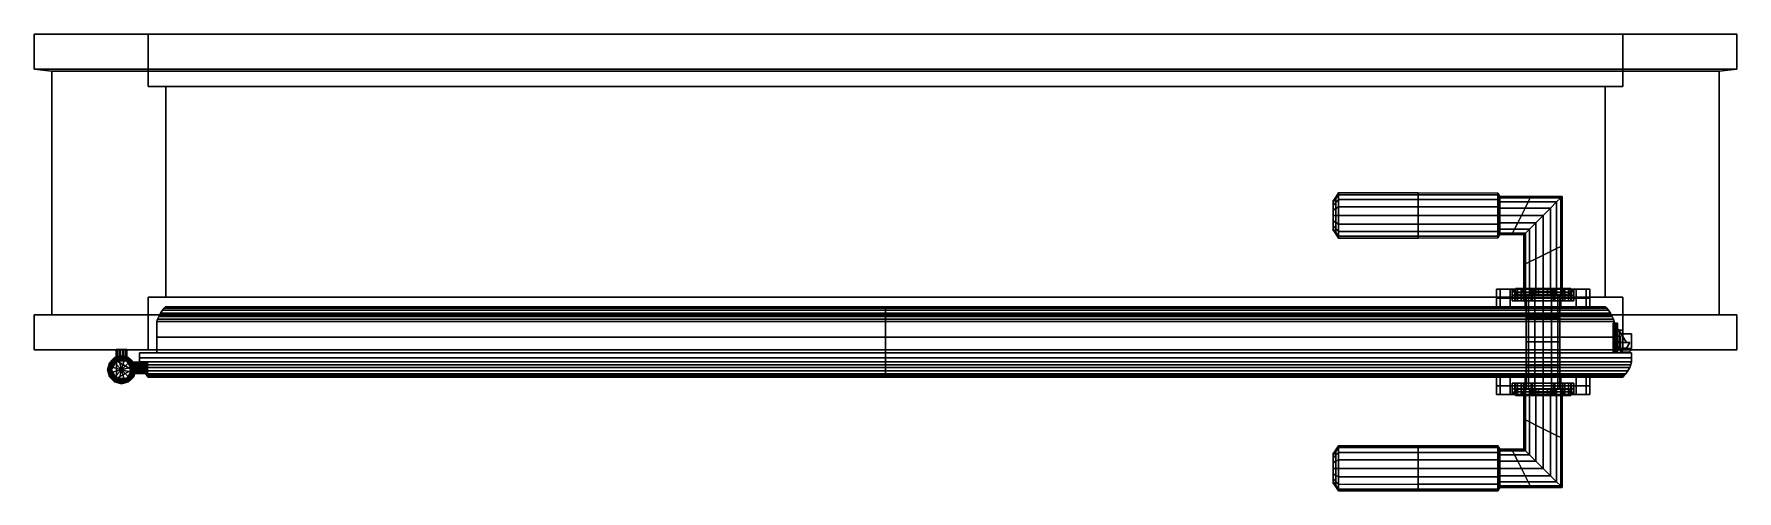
# Model space of a CAD drawing. Extents: x -0.485 to 0.485, y -0.171 to 0.09.
import ezdxf

# ---------------------------------------------------------------- set-up
doc = ezdxf.new("R2010")
doc.units = 0

msp = doc.modelspace()

# ---------------------------------------------------------------- linework, layer by layer
for points in [[(-0.485, 0.09004), (-0.485, 0.09004, 2.06), (-0.42, 0.09004, 1.995), (-0.42, 0.09004)], [(0.485, 0.07004, 2.06), (0.485, 0.09004, 2.06), (-0.485, 0.09004, 2.06), (-0.485, 0.07004, 2.06)], [(-0.485, 0.07004, 2.06), (-0.485, 0.09004, 2.06), (-0.485, 0.09004), (-0.485, 0.07004)], [(0.485, 0.09004, 2.06), (0.42, 0.09004, 1.995), (-0.42, 0.09004, 1.995), (-0.485, 0.09004, 2.06)], [(-0.42, 0.06004, 1.995), (-0.42, 0.09004, 1.995), (0.42, 0.09004, 1.995), (0.42, 0.06004, 1.995)], [(-0.42, 0.06004), (-0.42, 0.09004), (-0.42, 0.09004, 1.995), (-0.42, 0.06004, 1.995)], [(0.485, 0.09004, 2.06), (0.485, 0.09004), (0.42, 0.09004), (0.42, 0.09004, 1.995)], [(0.42, 0.06004, 1.995), (0.42, 0.09004, 1.995), (0.42, 0.09004), (0.42, 0.06004)], [(0.485, 0.07004), (0.485, 0.09004), (0.485, 0.09004, 2.06), (0.485, 0.07004, 2.06)], [(-0.485, 0.07004, 2.06), (-0.4749, 0.06891, 2.04337), (0.4749, 0.06891, 2.04337), (0.485, 0.07004, 2.06)], [(-0.485, 0.07004), (-0.4749, 0.06891), (-0.4749, 0.06891, 2.04337), (-0.485, 0.07004, 2.06)], [(0.4749, 0.06891, 2.04337), (-0.4749, 0.06891, 2.04337), (-0.4749, -0.07004, 2.04337), (0.4749, -0.07004, 2.04337)], [(-0.4749, 0.06891, 2.04337), (-0.4749, 0.06891), (-0.4749, -0.07004), (-0.4749, -0.07004, 2.04337)], [(0.485, 0.07004, 2.06), (0.4749, 0.06891, 2.04337), (0.4749, 0.06891), (0.485, 0.07004)], [(0.4749, -0.07004, 2.04337), (0.4749, -0.07004), (0.4749, 0.06891), (0.4749, 0.06891, 2.04337)], [(-0.41, 0.06004), (-0.42, 0.06004), (-0.42, 0.06004, 1.995), (-0.41, 0.06004, 1.985)], [(-0.41, 0.06004, 1.985), (-0.42, 0.06004, 1.995), (0.42, 0.06004, 1.995), (0.41, 0.06004, 1.985)], [(-0.41, 0.06004), (-0.41, 0.06004, 1.985), (-0.41, -0.06004, 1.985), (-0.41, -0.06004)], [(-0.41, 0.06004, 1.985), (0.41, 0.06004, 1.985), (0.41, -0.06004, 1.985), (-0.41, -0.06004, 1.985)], [(0.41, 0.06004, 1.985), (0.42, 0.06004, 1.995), (0.42, 0.06004), (0.41, 0.06004)], [(0.41, 0.06004, 1.985), (0.41, 0.06004), (0.41, -0.06004), (0.41, -0.06004, 1.985)], [(0.25644, -0.00941, 1.04208), (0.25492, -0.0103, 1.04422), (0.25494, -0.00762, 1.04599), (0.25646, -0.00598, 1.04434)], [(0.25492, -0.01344, 1.05182), (0.25494, -0.01054, 1.05302), (0.25494, -0.00762, 1.04599), (0.25492, -0.0103, 1.04422)], [(0.25644, -0.00941, 1.04208), (0.25646, -0.01344, 1.04125), (0.25494, -0.01344, 1.04358), (0.25492, -0.0103, 1.04422)], [(0.25649, -0.00373, 1.04778), (0.25646, -0.00598, 1.04434), (0.25494, -0.00762, 1.04599), (0.25501, -0.00589, 1.04867)], [(0.25501, -0.00811, 1.05403), (0.25501, -0.00589, 1.04867), (0.25494, -0.00762, 1.04599), (0.25494, -0.01054, 1.05302)], [(0.25501, -0.00811, 1.05403), (0.25494, -0.01054, 1.05302), (0.25494, -0.01345, 1.06006), (0.25501, -0.01033, 1.05938)], [(0.25649, -0.00943, 1.06154), (0.25501, -0.01033, 1.05938), (0.25494, -0.01345, 1.06006), (0.25646, -0.01345, 1.06238)], [(0.25649, -0.00373, 1.04778), (0.25501, -0.00589, 1.04867), (0.25507, -0.00527, 1.05181), (0.25652, -0.00291, 1.05181)], [(0.25501, -0.00811, 1.05403), (0.25509, -0.00593, 1.05493), (0.25509, -0.00464, 1.05182), (0.25501, -0.00589, 1.04867)], [(0.25501, -0.00811, 1.05403), (0.25501, -0.01033, 1.05938), (0.25509, -0.00722, 1.05805), (0.25509, -0.00593, 1.05493)], [(0.25649, -0.00943, 1.06154), (0.25652, -0.006, 1.05927), (0.25507, -0.00767, 1.0576), (0.25501, -0.01033, 1.05938)], [(0.25653, -0.00375, 1.05583), (0.25652, -0.00291, 1.05181), (0.25507, -0.00527, 1.05181), (0.25509, -0.00593, 1.05493)], [(0.25653, -0.00375, 1.05583), (0.25509, -0.00593, 1.05493), (0.25507, -0.00767, 1.0576), (0.25652, -0.006, 1.05927)], [(0.25644, -0.00941, 1.04208), (0.25646, -0.00598, 1.04434), (0.25797, -0.00433, 1.0427), (0.25797, -0.00853, 1.03994)], [(0.25644, -0.00941, 1.04208), (0.25797, -0.00853, 1.03994), (0.25797, -0.01344, 1.03892), (0.25646, -0.01344, 1.04125)], [(0.25649, -0.00373, 1.04778), (0.25797, -0.00157, 1.0469), (0.25797, -0.00433, 1.0427), (0.25646, -0.00598, 1.04434)], [(0.25649, -0.00943, 1.06154), (0.25646, -0.01345, 1.06238), (0.25797, -0.01344, 1.06471), (0.25797, -0.00853, 1.06369)], [(0.25649, -0.00373, 1.04778), (0.25652, -0.00291, 1.05181), (0.25797, -0.00055, 1.05182), (0.25797, -0.00157, 1.0469)], [(0.25649, -0.00943, 1.06154), (0.25797, -0.00853, 1.06369), (0.25797, -0.00433, 1.06093), (0.25652, -0.006, 1.05927)], [(0.25653, -0.00375, 1.05583), (0.25797, -0.00157, 1.05674), (0.25797, -0.00055, 1.05182), (0.25652, -0.00291, 1.05181)], [(0.25653, -0.00375, 1.05583), (0.25652, -0.006, 1.05927), (0.25797, -0.00433, 1.06093), (0.25797, -0.00157, 1.05674)], [(0.30337, -0.0016, 1.05672), (0.30337, -0.00059, 1.05182), (0.25797, -0.00055, 1.05182), (0.25797, -0.00157, 1.05674)], [(0.30337, -0.0016, 1.04691), (0.25797, -0.00157, 1.0469), (0.25797, -0.00055, 1.05182), (0.30337, -0.00059, 1.05182)], [(0.30337, -0.0016, 1.05672), (0.25797, -0.00157, 1.05674), (0.25797, -0.00433, 1.06093), (0.30337, -0.00435, 1.06091)], [(0.30337, -0.0016, 1.04691), (0.30337, -0.00435, 1.04272), (0.25797, -0.00433, 1.0427), (0.25797, -0.00157, 1.0469)], [(0.30337, -0.00854, 1.06366), (0.30337, -0.00435, 1.06091), (0.25797, -0.00433, 1.06093), (0.25797, -0.00853, 1.06369)], [(0.30337, -0.00854, 1.03997), (0.25797, -0.00853, 1.03994), (0.25797, -0.00433, 1.0427), (0.30337, -0.00435, 1.04272)], [(0.30337, -0.00854, 1.06366), (0.25797, -0.00853, 1.06369), (0.25797, -0.01344, 1.06471), (0.30337, -0.01344, 1.06468)], [(0.30337, -0.00854, 1.03997), (0.30337, -0.01344, 1.03896), (0.25797, -0.01344, 1.03892), (0.25797, -0.00853, 1.03994)], [(0.30337, -0.0016, 1.05672), (0.34877, -0.00163, 1.05671), (0.34877, -0.00062, 1.05182), (0.30337, -0.00059, 1.05182)], [(0.30337, -0.0016, 1.04691), (0.30337, -0.00059, 1.05182), (0.34877, -0.00062, 1.05182), (0.34877, -0.00163, 1.04692)], [(0.30337, -0.0016, 1.05672), (0.30337, -0.00435, 1.06091), (0.34877, -0.00438, 1.06088), (0.34877, -0.00163, 1.05671)], [(0.30337, -0.0016, 1.04691), (0.34877, -0.00163, 1.04692), (0.34877, -0.00438, 1.04275), (0.30337, -0.00435, 1.04272)], [(0.30337, -0.00854, 1.06366), (0.34877, -0.00855, 1.06363), (0.34877, -0.00438, 1.06088), (0.30337, -0.00435, 1.06091)], [(0.30337, -0.00854, 1.03997), (0.30337, -0.00435, 1.04272), (0.34877, -0.00438, 1.04275), (0.34877, -0.00855, 1.04001)], [(0.30337, -0.00854, 1.06366), (0.30337, -0.01344, 1.06468), (0.34877, -0.01344, 1.06464), (0.34877, -0.00855, 1.06363)], [(0.30337, -0.00854, 1.03997), (0.34877, -0.00855, 1.04001), (0.34877, -0.01344, 1.03899), (0.30337, -0.01344, 1.03896)], [(0.34933, -0.00252, 1.04729), (0.34877, -0.00163, 1.04692), (0.34877, -0.00062, 1.05182), (0.34933, -0.00158, 1.05182)], [(0.34933, -0.00252, 1.05634), (0.34933, -0.00158, 1.05182), (0.34877, -0.00062, 1.05182), (0.34877, -0.00163, 1.05671)], [(0.34933, -0.00252, 1.04729), (0.34933, -0.00506, 1.04343), (0.34877, -0.00438, 1.04275), (0.34877, -0.00163, 1.04692)], [(0.34933, -0.00252, 1.05634), (0.34877, -0.00163, 1.05671), (0.34877, -0.00438, 1.06088), (0.34933, -0.00506, 1.06021)], [(0.34933, -0.00892, 1.04089), (0.34877, -0.00855, 1.04001), (0.34877, -0.00438, 1.04275), (0.34933, -0.00506, 1.04343)], [(0.34933, -0.00892, 1.06274), (0.34933, -0.00506, 1.06021), (0.34877, -0.00438, 1.06088), (0.34877, -0.00855, 1.06363)], [(0.34933, -0.00892, 1.04089), (0.34933, -0.01344, 1.03995), (0.34877, -0.01344, 1.03899), (0.34877, -0.00855, 1.04001)], [(0.34933, -0.00892, 1.06274), (0.34877, -0.00855, 1.06363), (0.34877, -0.01344, 1.06464), (0.34933, -0.01344, 1.06368)], [(0.34933, -0.00252, 1.04729), (0.34933, -0.00158, 1.05182), (0.34988, -0.00254, 1.05182), (0.34988, -0.0034, 1.04766)], [(0.34933, -0.00252, 1.05634), (0.34988, -0.0034, 1.05598), (0.34988, -0.00254, 1.05182), (0.34933, -0.00158, 1.05182)], [(0.34933, -0.00252, 1.04729), (0.34988, -0.0034, 1.04766), (0.34988, -0.00573, 1.04411), (0.34933, -0.00506, 1.04343)], [(0.34933, -0.00252, 1.05634), (0.34933, -0.00506, 1.06021), (0.34988, -0.00573, 1.05953), (0.34988, -0.0034, 1.05598)], [(0.34933, -0.00892, 1.04089), (0.34933, -0.00506, 1.04343), (0.34988, -0.00573, 1.04411), (0.34988, -0.00928, 1.04177)], [(0.34933, -0.00892, 1.06274), (0.34988, -0.00928, 1.06186), (0.34988, -0.00573, 1.05953), (0.34933, -0.00506, 1.06021)], [(0.34933, -0.00892, 1.04089), (0.34988, -0.00928, 1.04177), (0.34988, -0.01344, 1.04091), (0.34933, -0.01344, 1.03995)], [(0.34933, -0.00892, 1.06274), (0.34933, -0.01344, 1.06368), (0.34988, -0.01344, 1.06272), (0.34988, -0.00928, 1.06186)], [(0.36725, -0.0034, 1.04766), (0.34988, -0.0034, 1.04766), (0.34988, -0.00254, 1.05182), (0.36768, -0.00254, 1.05182)], [(0.36725, -0.0034, 1.05598), (0.36768, -0.00254, 1.05182), (0.34988, -0.00254, 1.05182), (0.34988, -0.0034, 1.05598)], [(0.36725, -0.0034, 1.04766), (0.36608, -0.00573, 1.04411), (0.34988, -0.00573, 1.04411), (0.34988, -0.0034, 1.04766)], [(0.36725, -0.0034, 1.05598), (0.34988, -0.0034, 1.05598), (0.34988, -0.00573, 1.05953), (0.36608, -0.00573, 1.05953)], [(0.36431, -0.00928, 1.04177), (0.34988, -0.00928, 1.04177), (0.34988, -0.00573, 1.04411), (0.36608, -0.00573, 1.04411)], [(0.36431, -0.00928, 1.06186), (0.36608, -0.00573, 1.05953), (0.34988, -0.00573, 1.05953), (0.34988, -0.00928, 1.06186)], [(0.36431, -0.00928, 1.04177), (0.36223, -0.01344, 1.04091), (0.34988, -0.01344, 1.04091), (0.34988, -0.00928, 1.04177)], [(0.36431, -0.00928, 1.06186), (0.34988, -0.00928, 1.06186), (0.34988, -0.01344, 1.06272), (0.36223, -0.01344, 1.06272)], [(0.36431, -0.00928, 1.04177), (0.37873, -0.00928, 1.04177), (0.37457, -0.01344, 1.04091), (0.36223, -0.01344, 1.04091)], [(0.36431, -0.00928, 1.06186), (0.36223, -0.01344, 1.06272), (0.37457, -0.01344, 1.06272), (0.37873, -0.00928, 1.06186)], [(0.36431, -0.00928, 1.04177), (0.36608, -0.00573, 1.04411), (0.38228, -0.00573, 1.04411), (0.37873, -0.00928, 1.04177)], [(0.36431, -0.00928, 1.06186), (0.37873, -0.00928, 1.06186), (0.38228, -0.00573, 1.05953), (0.36608, -0.00573, 1.05953)], [(0.36725, -0.0034, 1.04766), (0.38461, -0.0034, 1.04766), (0.38228, -0.00573, 1.04411), (0.36608, -0.00573, 1.04411)], [(0.36725, -0.0034, 1.05598), (0.36608, -0.00573, 1.05953), (0.38228, -0.00573, 1.05953), (0.38461, -0.0034, 1.05598)], [(0.36725, -0.0034, 1.04766), (0.36768, -0.00254, 1.05182), (0.38547, -0.00254, 1.05182), (0.38461, -0.0034, 1.04766)], [(0.36725, -0.0034, 1.05598), (0.38461, -0.0034, 1.05598), (0.38547, -0.00254, 1.05182), (0.36768, -0.00254, 1.05182)], [(0.37873, -0.03397, 1.04177), (0.37457, -0.03605, 1.04091), (0.37457, -0.01344, 1.04091), (0.37873, -0.00928, 1.04177)], [(0.37873, -0.03397, 1.06186), (0.37873, -0.00928, 1.06186), (0.37457, -0.01344, 1.06272), (0.37457, -0.03605, 1.06272)], [(0.37873, -0.03397, 1.04177), (0.37873, -0.00928, 1.04177), (0.38228, -0.00573, 1.04411), (0.38228, -0.0322, 1.04411)], [(0.37873, -0.03397, 1.06186), (0.38228, -0.0322, 1.05953), (0.38228, -0.00573, 1.05953), (0.37873, -0.00928, 1.06186)], [(0.38461, -0.03103, 1.04766), (0.38228, -0.0322, 1.04411), (0.38228, -0.00573, 1.04411), (0.38461, -0.0034, 1.04766)], [(0.38461, -0.03103, 1.05598), (0.38461, -0.0034, 1.05598), (0.38228, -0.00573, 1.05953), (0.38228, -0.0322, 1.05953)], [(0.38461, -0.03103, 1.04766), (0.38461, -0.0034, 1.04766), (0.38547, -0.00254, 1.05182), (0.38547, -0.0306, 1.05182)], [(0.38461, -0.03103, 1.05598), (0.38547, -0.0306, 1.05182), (0.38547, -0.00254, 1.05182), (0.38461, -0.0034, 1.05598)], [(0.25492, -0.01344, 1.05182), (0.25492, -0.0103, 1.04422), (0.25494, -0.01344, 1.04358), (0.25494, -0.01635, 1.05061)], [(0.25492, -0.01344, 1.05182), (0.25492, -0.01659, 1.05941), (0.25494, -0.01345, 1.06006), (0.25494, -0.01054, 1.05302)], [(0.25492, -0.01344, 1.05182), (0.25494, -0.01635, 1.05061), (0.25494, -0.01926, 1.05765), (0.25492, -0.01659, 1.05941)], [(0.25644, -0.01748, 1.06155), (0.25646, -0.01345, 1.06238), (0.25494, -0.01345, 1.06006), (0.25492, -0.01659, 1.05941)], [(0.25644, -0.01748, 1.06155), (0.25492, -0.01659, 1.05941), (0.25494, -0.01926, 1.05765), (0.25646, -0.02091, 1.05929)], [(0.25649, -0.01746, 1.0421), (0.25501, -0.01656, 1.04425), (0.25494, -0.01344, 1.04358), (0.25646, -0.01344, 1.04125)], [(0.25501, -0.01878, 1.04961), (0.25494, -0.01635, 1.05061), (0.25494, -0.01344, 1.04358), (0.25501, -0.01656, 1.04425)], [(0.25501, -0.01878, 1.04961), (0.25501, -0.02099, 1.05496), (0.25494, -0.01926, 1.05765), (0.25494, -0.01635, 1.05061)], [(0.25649, -0.02316, 1.05585), (0.25646, -0.02091, 1.05929), (0.25494, -0.01926, 1.05765), (0.25501, -0.02099, 1.05496)], [(0.25649, -0.01746, 1.0421), (0.25652, -0.02089, 1.04437), (0.25507, -0.01922, 1.04603), (0.25501, -0.01656, 1.04425)], [(0.25501, -0.01878, 1.04961), (0.25501, -0.01656, 1.04425), (0.25509, -0.01967, 1.04559), (0.25509, -0.02096, 1.0487)], [(0.25501, -0.01878, 1.04961), (0.25509, -0.02096, 1.0487), (0.25509, -0.02225, 1.05182), (0.25501, -0.02099, 1.05496)], [(0.25653, -0.02314, 1.0478), (0.25509, -0.02096, 1.0487), (0.25507, -0.01922, 1.04603), (0.25652, -0.02089, 1.04437)], [(0.25644, -0.01748, 1.06155), (0.25797, -0.01836, 1.06369), (0.25797, -0.01344, 1.06471), (0.25646, -0.01345, 1.06238)], [(0.25644, -0.01748, 1.06155), (0.25646, -0.02091, 1.05929), (0.25797, -0.02256, 1.06093), (0.25797, -0.01836, 1.06369)], [(0.25649, -0.01746, 1.0421), (0.25646, -0.01344, 1.04125), (0.25797, -0.01344, 1.03892), (0.25797, -0.01836, 1.03994)], [(0.25649, -0.01746, 1.0421), (0.25797, -0.01836, 1.03994), (0.25797, -0.02256, 1.0427), (0.25652, -0.02089, 1.04437)], [(0.30337, -0.01835, 1.06366), (0.30337, -0.01344, 1.06468), (0.25797, -0.01344, 1.06471), (0.25797, -0.01836, 1.06369)], [(0.30337, -0.01835, 1.03997), (0.25797, -0.01836, 1.03994), (0.25797, -0.01344, 1.03892), (0.30337, -0.01344, 1.03896)], [(0.30337, -0.01835, 1.06366), (0.25797, -0.01836, 1.06369), (0.25797, -0.02256, 1.06093), (0.30337, -0.02254, 1.06091)], [(0.30337, -0.01835, 1.03997), (0.30337, -0.02254, 1.04272), (0.25797, -0.02256, 1.0427), (0.25797, -0.01836, 1.03994)], [(0.30337, -0.01835, 1.06366), (0.34877, -0.01834, 1.06363), (0.34877, -0.01344, 1.06464), (0.30337, -0.01344, 1.06468)], [(0.30337, -0.01835, 1.03997), (0.30337, -0.01344, 1.03896), (0.34877, -0.01344, 1.03899), (0.34877, -0.01834, 1.04001)], [(0.30337, -0.01835, 1.06366), (0.30337, -0.02254, 1.06091), (0.34877, -0.02251, 1.06088), (0.34877, -0.01834, 1.06363)], [(0.30337, -0.01835, 1.03997), (0.34877, -0.01834, 1.04001), (0.34877, -0.02251, 1.04275), (0.30337, -0.02254, 1.04272)], [(0.34933, -0.01797, 1.04089), (0.34877, -0.01834, 1.04001), (0.34877, -0.01344, 1.03899), (0.34933, -0.01344, 1.03995)], [(0.34933, -0.01797, 1.06274), (0.34933, -0.01344, 1.06368), (0.34877, -0.01344, 1.06464), (0.34877, -0.01834, 1.06363)], [(0.34933, -0.01797, 1.04089), (0.34933, -0.02183, 1.04343), (0.34877, -0.02251, 1.04275), (0.34877, -0.01834, 1.04001)], [(0.34933, -0.01797, 1.06274), (0.34877, -0.01834, 1.06363), (0.34877, -0.02251, 1.06088), (0.34933, -0.02183, 1.06021)], [(0.34933, -0.01797, 1.04089), (0.34933, -0.01344, 1.03995), (0.34988, -0.01344, 1.04091), (0.34988, -0.0176, 1.04177)], [(0.34933, -0.01797, 1.06274), (0.34988, -0.0176, 1.06186), (0.34988, -0.01344, 1.06272), (0.34933, -0.01344, 1.06368)], [(0.34933, -0.01797, 1.04089), (0.34988, -0.0176, 1.04177), (0.34988, -0.02116, 1.04411), (0.34933, -0.02183, 1.04343)], [(0.34933, -0.01797, 1.06274), (0.34933, -0.02183, 1.06021), (0.34988, -0.02116, 1.05953), (0.34988, -0.0176, 1.06186)], [(0.36015, -0.0176, 1.04177), (0.34988, -0.0176, 1.04177), (0.34988, -0.01344, 1.04091), (0.36223, -0.01344, 1.04091)], [(0.36015, -0.0176, 1.06186), (0.36223, -0.01344, 1.06272), (0.34988, -0.01344, 1.06272), (0.34988, -0.0176, 1.06186)], [(0.36015, -0.0176, 1.04177), (0.35837, -0.02116, 1.04411), (0.34988, -0.02116, 1.04411), (0.34988, -0.0176, 1.04177)], [(0.36015, -0.0176, 1.06186), (0.34988, -0.0176, 1.06186), (0.34988, -0.02116, 1.05953), (0.35837, -0.02116, 1.05953)], [(0.36015, -0.0176, 1.04177), (0.37041, -0.0176, 1.04177), (0.36686, -0.02116, 1.04411), (0.35837, -0.02116, 1.04411)], [(0.36015, -0.0176, 1.06186), (0.35837, -0.02116, 1.05953), (0.36686, -0.02116, 1.05953), (0.37041, -0.0176, 1.06186)], [(0.36015, -0.0176, 1.04177), (0.36223, -0.01344, 1.04091), (0.37457, -0.01344, 1.04091), (0.37041, -0.0176, 1.04177)], [(0.36015, -0.0176, 1.06186), (0.37041, -0.0176, 1.06186), (0.37457, -0.01344, 1.06272), (0.36223, -0.01344, 1.06272)], [(0.37041, -0.03813, 1.04177), (0.36686, -0.03991, 1.04411), (0.36686, -0.02116, 1.04411), (0.37041, -0.0176, 1.04177)], [(0.37041, -0.03813, 1.06186), (0.37041, -0.0176, 1.06186), (0.36686, -0.02116, 1.05953), (0.36686, -0.03991, 1.05953)], [(0.37041, -0.03813, 1.04177), (0.37041, -0.0176, 1.04177), (0.37457, -0.01344, 1.04091), (0.37457, -0.03605, 1.04091)], [(0.37041, -0.03813, 1.06186), (0.37457, -0.03605, 1.06272), (0.37457, -0.01344, 1.06272), (0.37041, -0.0176, 1.06186)], [(0.25649, -0.02316, 1.05585), (0.25501, -0.02099, 1.05496), (0.25507, -0.02162, 1.05183), (0.25652, -0.02398, 1.05182)], [(0.25653, -0.02314, 1.0478), (0.25652, -0.02398, 1.05182), (0.25507, -0.02162, 1.05183), (0.25509, -0.02096, 1.0487)], [(0.25649, -0.02316, 1.05585), (0.25797, -0.02532, 1.05674), (0.25797, -0.02256, 1.06093), (0.25646, -0.02091, 1.05929)], [(0.25649, -0.02316, 1.05585), (0.25652, -0.02398, 1.05182), (0.25797, -0.02634, 1.05182), (0.25797, -0.02532, 1.05674)], [(0.25653, -0.02314, 1.0478), (0.25652, -0.02089, 1.04437), (0.25797, -0.02256, 1.0427), (0.25797, -0.02532, 1.0469)], [(0.25653, -0.02314, 1.0478), (0.25797, -0.02532, 1.0469), (0.25797, -0.02634, 1.05182), (0.25652, -0.02398, 1.05182)], [(0.30337, -0.02529, 1.05672), (0.30337, -0.02254, 1.06091), (0.25797, -0.02256, 1.06093), (0.25797, -0.02532, 1.05674)], [(0.30337, -0.02529, 1.04691), (0.25797, -0.02532, 1.0469), (0.25797, -0.02256, 1.0427), (0.30337, -0.02254, 1.04272)], [(0.30337, -0.02529, 1.05672), (0.25797, -0.02532, 1.05674), (0.25797, -0.02634, 1.05182), (0.30337, -0.0263, 1.05182)], [(0.30337, -0.02529, 1.04691), (0.30337, -0.0263, 1.05182), (0.25797, -0.02634, 1.05182), (0.25797, -0.02532, 1.0469)], [(0.30337, -0.02529, 1.05672), (0.34877, -0.02526, 1.05671), (0.34877, -0.02251, 1.06088), (0.30337, -0.02254, 1.06091)], [(0.30337, -0.02529, 1.04691), (0.30337, -0.02254, 1.04272), (0.34877, -0.02251, 1.04275), (0.34877, -0.02526, 1.04692)], [(0.30337, -0.02529, 1.05672), (0.30337, -0.0263, 1.05182), (0.34877, -0.02627, 1.05182), (0.34877, -0.02526, 1.05671)], [(0.30337, -0.02529, 1.04691), (0.34877, -0.02526, 1.04692), (0.34877, -0.02627, 1.05182), (0.30337, -0.0263, 1.05182)], [(0.34933, -0.02437, 1.04729), (0.34877, -0.02526, 1.04692), (0.34877, -0.02251, 1.04275), (0.34933, -0.02183, 1.04343)], [(0.34933, -0.02437, 1.05634), (0.34933, -0.02183, 1.06021), (0.34877, -0.02251, 1.06088), (0.34877, -0.02526, 1.05671)], [(0.34933, -0.02437, 1.04729), (0.34933, -0.02531, 1.05182), (0.34877, -0.02627, 1.05182), (0.34877, -0.02526, 1.04692)], [(0.34933, -0.02437, 1.05634), (0.34877, -0.02526, 1.05671), (0.34877, -0.02627, 1.05182), (0.34933, -0.02531, 1.05182)], [(0.34933, -0.02437, 1.04729), (0.34933, -0.02183, 1.04343), (0.34988, -0.02116, 1.04411), (0.34988, -0.02349, 1.04766)], [(0.34933, -0.02437, 1.05634), (0.34988, -0.02349, 1.05598), (0.34988, -0.02116, 1.05953), (0.34933, -0.02183, 1.06021)], [(0.34933, -0.02437, 1.04729), (0.34988, -0.02349, 1.04766), (0.34988, -0.02435, 1.05182), (0.34933, -0.02531, 1.05182)], [(0.34933, -0.02437, 1.05634), (0.34933, -0.02531, 1.05182), (0.34988, -0.02435, 1.05182), (0.34988, -0.02349, 1.05598)], [(0.3572, -0.02349, 1.04766), (0.34988, -0.02349, 1.04766), (0.34988, -0.02116, 1.04411), (0.35837, -0.02116, 1.04411)], [(0.3572, -0.02349, 1.05598), (0.35837, -0.02116, 1.05953), (0.34988, -0.02116, 1.05953), (0.34988, -0.02349, 1.05598)], [(0.3572, -0.02349, 1.04766), (0.35677, -0.02435, 1.05182), (0.34988, -0.02435, 1.05182), (0.34988, -0.02349, 1.04766)], [(0.3572, -0.02349, 1.05598), (0.34988, -0.02349, 1.05598), (0.34988, -0.02435, 1.05182), (0.35677, -0.02435, 1.05182)], [(0.3572, -0.02349, 1.04766), (0.36453, -0.02349, 1.04766), (0.36366, -0.02435, 1.05182), (0.35677, -0.02435, 1.05182)], [(0.3572, -0.02349, 1.05598), (0.35677, -0.02435, 1.05182), (0.36366, -0.02435, 1.05182), (0.36453, -0.02349, 1.05598)], [(0.3572, -0.02349, 1.04766), (0.35837, -0.02116, 1.04411), (0.36686, -0.02116, 1.04411), (0.36453, -0.02349, 1.04766)], [(0.3572, -0.02349, 1.05598), (0.36453, -0.02349, 1.05598), (0.36686, -0.02116, 1.05953), (0.35837, -0.02116, 1.05953)], [(0.36453, -0.04107, 1.04766), (0.36366, -0.0415, 1.05182), (0.36366, -0.02435, 1.05182), (0.36453, -0.02349, 1.04766)], [(0.36453, -0.04107, 1.05598), (0.36453, -0.02349, 1.05598), (0.36366, -0.02435, 1.05182), (0.36366, -0.0415, 1.05182)], [(0.36453, -0.04107, 1.04766), (0.36453, -0.02349, 1.04766), (0.36686, -0.02116, 1.04411), (0.36686, -0.03991, 1.04411)], [(0.36453, -0.04107, 1.05598), (0.36686, -0.03991, 1.05953), (0.36686, -0.02116, 1.05953), (0.36453, -0.02349, 1.05598)], [(0.37041, -0.03813, 1.04177), (0.37041, -0.05866, 1.04177), (0.36686, -0.05866, 1.04411), (0.36686, -0.03991, 1.04411)], [(0.37041, -0.03813, 1.06186), (0.36686, -0.03991, 1.05953), (0.36686, -0.05866, 1.05953), (0.37041, -0.05866, 1.06186)], [(0.37041, -0.03813, 1.04177), (0.37457, -0.03605, 1.04091), (0.37457, -0.05866, 1.04091), (0.37041, -0.05866, 1.04177)], [(0.37041, -0.03813, 1.06186), (0.37041, -0.05866, 1.06186), (0.37457, -0.05866, 1.06272), (0.37457, -0.03605, 1.06272)], [(0.37873, -0.03397, 1.04177), (0.37873, -0.05866, 1.04177), (0.37457, -0.05866, 1.04091), (0.37457, -0.03605, 1.04091)], [(0.37873, -0.03397, 1.06186), (0.37457, -0.03605, 1.06272), (0.37457, -0.05866, 1.06272), (0.37873, -0.05866, 1.06186)], [(0.37873, -0.03397, 1.04177), (0.38228, -0.0322, 1.04411), (0.38228, -0.05866, 1.04411), (0.37873, -0.05866, 1.04177)], [(0.37873, -0.03397, 1.06186), (0.37873, -0.05866, 1.06186), (0.38228, -0.05866, 1.05953), (0.38228, -0.0322, 1.05953)], [(0.38461, -0.03103, 1.04766), (0.38461, -0.05866, 1.04766), (0.38228, -0.05866, 1.04411), (0.38228, -0.0322, 1.04411)], [(0.38461, -0.03103, 1.05598), (0.38228, -0.0322, 1.05953), (0.38228, -0.05866, 1.05953), (0.38461, -0.05866, 1.05598)], [(0.38461, -0.03103, 1.04766), (0.38547, -0.0306, 1.05182), (0.38547, -0.05866, 1.05182), (0.38461, -0.05866, 1.04766)], [(0.38461, -0.03103, 1.05598), (0.38461, -0.05866, 1.05598), (0.38547, -0.05866, 1.05182), (0.38547, -0.0306, 1.05182)], [(0.36453, -0.04107, 1.04766), (0.36453, -0.05866, 1.04766), (0.36366, -0.05866, 1.05182), (0.36366, -0.0415, 1.05182)], [(0.36453, -0.04107, 1.05598), (0.36366, -0.0415, 1.05182), (0.36366, -0.05866, 1.05182), (0.36453, -0.05866, 1.05598)], [(0.36453, -0.04107, 1.04766), (0.36686, -0.03991, 1.04411), (0.36686, -0.05866, 1.04411), (0.36453, -0.05866, 1.04766)], [(0.36453, -0.04107, 1.05598), (0.36453, -0.05866, 1.05598), (0.36686, -0.05866, 1.05953), (0.36686, -0.03991, 1.05953)], [(0.35009, -0.06054, 1.04168), (0.34799, -0.06054, 1.05182), (0.34799, -0.05554, 1.05182), (0.35009, -0.05554, 1.04168)], [(0.35009, -0.06054, 1.06195), (0.35009, -0.05554, 1.06195), (0.34799, -0.05554, 1.05182), (0.34799, -0.06054, 1.05182)], [(0.35425, -0.05554, 1.06023), (0.35251, -0.05554, 1.05182), (0.34799, -0.05554, 1.05182), (0.35009, -0.05554, 1.06195)], [(0.35425, -0.05554, 1.0434), (0.35009, -0.05554, 1.04168), (0.34799, -0.05554, 1.05182), (0.35251, -0.05554, 1.05182)], [(0.35009, -0.06054, 0.95798), (0.34799, -0.06054, 0.96812), (0.34799, -0.05554, 0.96812), (0.35009, -0.05554, 0.95798)], [(0.35009, -0.06054, 0.97826), (0.35009, -0.05554, 0.97826), (0.34799, -0.05554, 0.96812), (0.34799, -0.06054, 0.96812)], [(0.35425, -0.05554, 0.97654), (0.35251, -0.05554, 0.96812), (0.34799, -0.05554, 0.96812), (0.35009, -0.05554, 0.97826)], [(0.35425, -0.05554, 0.95971), (0.35009, -0.05554, 0.95798), (0.34799, -0.05554, 0.96812), (0.35251, -0.05554, 0.96812)], [(0.35009, -0.06054, 1.04168), (0.35009, -0.05554, 1.04168), (0.35578, -0.05554, 1.03303), (0.35578, -0.06054, 1.03303)], [(0.35009, -0.06054, 1.06195), (0.35578, -0.06054, 1.07061), (0.35578, -0.05554, 1.07061), (0.35009, -0.05554, 1.06195)], [(0.35425, -0.05554, 1.06023), (0.35009, -0.05554, 1.06195), (0.35578, -0.05554, 1.07061), (0.35897, -0.05554, 1.06741)], [(0.35425, -0.05554, 1.0434), (0.35897, -0.05554, 1.03622), (0.35578, -0.05554, 1.03303), (0.35009, -0.05554, 1.04168)], [(0.35009, -0.06054, 0.95798), (0.35009, -0.05554, 0.95798), (0.35578, -0.05554, 0.94933), (0.35578, -0.06054, 0.94933)], [(0.35009, -0.06054, 0.97826), (0.35578, -0.06054, 0.98691), (0.35578, -0.05554, 0.98691), (0.35009, -0.05554, 0.97826)], [(0.35425, -0.05554, 0.97654), (0.35009, -0.05554, 0.97826), (0.35578, -0.05554, 0.98691), (0.35897, -0.05554, 0.98372)], [(0.35425, -0.05554, 0.95971), (0.35897, -0.05554, 0.95252), (0.35578, -0.05554, 0.94933), (0.35009, -0.05554, 0.95798)], [(0.35425, -0.05554, 1.06023), (0.35841, -0.05554, 1.05851), (0.35703, -0.05554, 1.05182), (0.35251, -0.05554, 1.05182)], [(0.35425, -0.05554, 1.0434), (0.35251, -0.05554, 1.05182), (0.35703, -0.05554, 1.05182), (0.35841, -0.05554, 1.04513)], [(0.35425, -0.05554, 0.97654), (0.35841, -0.05554, 0.97481), (0.35703, -0.05554, 0.96812), (0.35251, -0.05554, 0.96812)], [(0.35425, -0.05554, 0.95971), (0.35251, -0.05554, 0.96812), (0.35703, -0.05554, 0.96812), (0.35841, -0.05554, 0.96143)], [(0.35425, -0.05554, 1.06023), (0.35897, -0.05554, 1.06741), (0.36217, -0.05554, 1.06422), (0.35841, -0.05554, 1.05851)], [(0.35425, -0.05554, 1.0434), (0.35841, -0.05554, 1.04513), (0.36217, -0.05554, 1.03941), (0.35897, -0.05554, 1.03622)], [(0.35425, -0.05554, 0.97654), (0.35897, -0.05554, 0.98372), (0.36217, -0.05554, 0.98052), (0.35841, -0.05554, 0.97481)], [(0.35425, -0.05554, 0.95971), (0.35841, -0.05554, 0.96143), (0.36217, -0.05554, 0.95572), (0.35897, -0.05554, 0.95252)], [(0.36443, -0.06054, 1.07629), (0.36443, -0.05554, 1.07629), (0.35578, -0.05554, 1.07061), (0.35578, -0.06054, 1.07061)], [(0.36443, -0.06054, 1.02734), (0.35578, -0.06054, 1.03303), (0.35578, -0.05554, 1.03303), (0.36443, -0.05554, 1.02734)], [(0.36615, -0.05554, 1.07213), (0.35897, -0.05554, 1.06741), (0.35578, -0.05554, 1.07061), (0.36443, -0.05554, 1.07629)], [(0.36615, -0.05554, 1.0315), (0.36443, -0.05554, 1.02734), (0.35578, -0.05554, 1.03303), (0.35897, -0.05554, 1.03622)], [(0.36443, -0.06054, 0.9926), (0.36443, -0.05554, 0.9926), (0.35578, -0.05554, 0.98691), (0.35578, -0.06054, 0.98691)], [(0.36443, -0.06054, 0.94365), (0.35578, -0.06054, 0.94933), (0.35578, -0.05554, 0.94933), (0.36443, -0.05554, 0.94365)], [(0.36615, -0.05554, 0.98844), (0.35897, -0.05554, 0.98372), (0.35578, -0.05554, 0.98691), (0.36443, -0.05554, 0.9926)], [(0.36615, -0.05554, 0.94781), (0.36443, -0.05554, 0.94365), (0.35578, -0.05554, 0.94933), (0.35897, -0.05554, 0.95252)], [(0.35948, -0.0571, 1.04557), (0.35841, -0.05554, 1.04513), (0.35703, -0.05554, 1.05182), (0.35818, -0.0571, 1.05182)], [(0.35948, -0.0571, 1.05807), (0.35818, -0.0571, 1.05182), (0.35703, -0.05554, 1.05182), (0.35841, -0.05554, 1.05851)], [(0.35841, -0.0588, 0.96143), (0.35841, -0.05554, 0.96143), (0.35703, -0.05554, 0.96812), (0.35703, -0.0588, 0.96812)], [(0.35841, -0.0588, 0.97481), (0.35703, -0.0588, 0.96812), (0.35703, -0.05554, 0.96812), (0.35841, -0.05554, 0.97481)], [(0.35948, -0.0571, 1.04557), (0.35818, -0.0571, 1.05182), (0.35934, -0.05866, 1.05182), (0.36054, -0.05866, 1.04601)], [(0.35948, -0.0571, 1.05807), (0.36054, -0.05866, 1.05763), (0.35934, -0.05866, 1.05182), (0.35818, -0.0571, 1.05182)], [(0.35948, -0.0571, 1.04557), (0.36298, -0.0571, 1.04023), (0.36217, -0.05554, 1.03941), (0.35841, -0.05554, 1.04513)], [(0.35948, -0.0571, 1.05807), (0.35841, -0.05554, 1.05851), (0.36217, -0.05554, 1.06422), (0.36298, -0.0571, 1.0634)], [(0.35841, -0.0588, 0.96143), (0.36217, -0.0588, 0.95572), (0.36217, -0.05554, 0.95572), (0.35841, -0.05554, 0.96143)], [(0.35841, -0.0588, 0.97481), (0.35841, -0.05554, 0.97481), (0.36217, -0.05554, 0.98052), (0.36217, -0.0588, 0.98052)], [(0.36002, -0.05852, 0.96209), (0.35877, -0.05852, 0.96812), (0.35877, -0.05499, 0.96812), (0.36002, -0.05499, 0.96209)], [(0.36002, -0.05852, 0.97415), (0.36002, -0.05499, 0.97415), (0.35877, -0.05499, 0.96812), (0.35877, -0.05852, 0.96812)], [(0.36476, -0.05499, 0.9632), (0.36002, -0.05499, 0.96209), (0.35877, -0.05499, 0.96812), (0.36413, -0.05499, 0.96812)], [(0.36476, -0.05499, 0.97304), (0.36413, -0.05499, 0.96812), (0.35877, -0.05499, 0.96812), (0.36002, -0.05499, 0.97415)], [(0.36615, -0.05554, 1.07213), (0.36788, -0.05554, 1.06797), (0.36217, -0.05554, 1.06422), (0.35897, -0.05554, 1.06741)], [(0.36615, -0.05554, 1.0315), (0.35897, -0.05554, 1.03622), (0.36217, -0.05554, 1.03941), (0.36788, -0.05554, 1.03566)], [(0.36615, -0.05554, 0.98844), (0.36788, -0.05554, 0.98428), (0.36217, -0.05554, 0.98052), (0.35897, -0.05554, 0.98372)], [(0.36615, -0.05554, 0.94781), (0.35897, -0.05554, 0.95252), (0.36217, -0.05554, 0.95572), (0.36788, -0.05554, 0.95197)], [(0.35948, -0.0571, 1.04557), (0.36054, -0.05866, 1.04601), (0.3638, -0.05866, 1.04105), (0.36298, -0.0571, 1.04023)], [(0.35948, -0.0571, 1.05807), (0.36298, -0.0571, 1.0634), (0.3638, -0.05866, 1.06258), (0.36054, -0.05866, 1.05763)], [(0.36002, -0.05852, 0.96209), (0.36002, -0.05499, 0.96209), (0.3634, -0.05499, 0.95695), (0.3634, -0.05852, 0.95695)], [(0.36002, -0.05852, 0.97415), (0.3634, -0.05852, 0.97929), (0.3634, -0.05499, 0.97929), (0.36002, -0.05499, 0.97415)], [(0.36476, -0.05499, 0.9632), (0.36676, -0.05499, 0.95901), (0.3634, -0.05499, 0.95695), (0.36002, -0.05499, 0.96209)], [(0.36476, -0.05499, 0.97304), (0.36002, -0.05499, 0.97415), (0.3634, -0.05499, 0.97929), (0.36676, -0.05499, 0.97724)], [(0.36832, -0.0571, 1.06691), (0.36298, -0.0571, 1.0634), (0.36217, -0.05554, 1.06422), (0.36788, -0.05554, 1.06797)], [(0.36832, -0.0571, 1.03673), (0.36788, -0.05554, 1.03566), (0.36217, -0.05554, 1.03941), (0.36298, -0.0571, 1.04023)], [(0.36788, -0.0588, 0.98428), (0.36217, -0.0588, 0.98052), (0.36217, -0.05554, 0.98052), (0.36788, -0.05554, 0.98428)], [(0.36788, -0.0588, 0.95197), (0.36788, -0.05554, 0.95197), (0.36217, -0.05554, 0.95572), (0.36217, -0.0588, 0.95572)], [(0.36832, -0.0571, 1.06691), (0.36876, -0.05866, 1.06584), (0.3638, -0.05866, 1.06258), (0.36298, -0.0571, 1.0634)], [(0.36832, -0.0571, 1.03673), (0.36298, -0.0571, 1.04023), (0.3638, -0.05866, 1.04105), (0.36876, -0.05866, 1.03779)], [(0.36854, -0.05852, 0.98267), (0.36854, -0.05499, 0.98267), (0.3634, -0.05499, 0.97929), (0.3634, -0.05852, 0.97929)], [(0.36854, -0.05852, 0.95357), (0.3634, -0.05852, 0.95695), (0.3634, -0.05499, 0.95695), (0.36854, -0.05499, 0.95357)], [(0.37029, -0.05499, 0.98), (0.36676, -0.05499, 0.97724), (0.3634, -0.05499, 0.97929), (0.36854, -0.05499, 0.98267)], [(0.37029, -0.05499, 0.95625), (0.36854, -0.05499, 0.95357), (0.3634, -0.05499, 0.95695), (0.36676, -0.05499, 0.95901)], [(0.36476, -0.05499, 0.9632), (0.36413, -0.05499, 0.96812), (0.3695, -0.05499, 0.96812), (0.3695, -0.05499, 0.96431)], [(0.36476, -0.05499, 0.97304), (0.3695, -0.05499, 0.97193), (0.3695, -0.05499, 0.96812), (0.36413, -0.05499, 0.96812)], [(0.36443, -0.06054, 1.07629), (0.37457, -0.06054, 1.07839), (0.37457, -0.05554, 1.07839), (0.36443, -0.05554, 1.07629)], [(0.36443, -0.06054, 1.02734), (0.36443, -0.05554, 1.02734), (0.37457, -0.05554, 1.02524), (0.37457, -0.06054, 1.02524)], [(0.36615, -0.05554, 1.07213), (0.36443, -0.05554, 1.07629), (0.37457, -0.05554, 1.07839), (0.37457, -0.05554, 1.07387)], [(0.36615, -0.05554, 1.0315), (0.37457, -0.05554, 1.02976), (0.37457, -0.05554, 1.02524), (0.36443, -0.05554, 1.02734)], [(0.36443, -0.06054, 0.9926), (0.37457, -0.06054, 0.9947), (0.37457, -0.05554, 0.9947), (0.36443, -0.05554, 0.9926)], [(0.36443, -0.06054, 0.94365), (0.36443, -0.05554, 0.94365), (0.37457, -0.05554, 0.94155), (0.37457, -0.06054, 0.94155)], [(0.36615, -0.05554, 0.98844), (0.36443, -0.05554, 0.9926), (0.37457, -0.05554, 0.9947), (0.37457, -0.05554, 0.99018)], [(0.36615, -0.05554, 0.94781), (0.37457, -0.05554, 0.94606), (0.37457, -0.05554, 0.94155), (0.36443, -0.05554, 0.94365)], [(0.36476, -0.05499, 0.9632), (0.3695, -0.05499, 0.96431), (0.37013, -0.05499, 0.96106), (0.36676, -0.05499, 0.95901)], [(0.36476, -0.05499, 0.97304), (0.36676, -0.05499, 0.97724), (0.37013, -0.05499, 0.97518), (0.3695, -0.05499, 0.97193)], [(0.36615, -0.05554, 1.07213), (0.37457, -0.05554, 1.07387), (0.37457, -0.05554, 1.06936), (0.36788, -0.05554, 1.06797)], [(0.36615, -0.05554, 1.0315), (0.36788, -0.05554, 1.03566), (0.37457, -0.05554, 1.03428), (0.37457, -0.05554, 1.02976)], [(0.36615, -0.05554, 0.98844), (0.37457, -0.05554, 0.99018), (0.37457, -0.05554, 0.98566), (0.36788, -0.05554, 0.98428)], [(0.36615, -0.05554, 0.94781), (0.36788, -0.05554, 0.95197), (0.37457, -0.05554, 0.95058), (0.37457, -0.05554, 0.94606)], [(0.37029, -0.05499, 0.98), (0.37203, -0.05499, 0.97732), (0.37013, -0.05499, 0.97518), (0.36676, -0.05499, 0.97724)], [(0.37029, -0.05499, 0.95625), (0.36676, -0.05499, 0.95901), (0.37013, -0.05499, 0.96106), (0.37203, -0.05499, 0.95893)], [(0.36832, -0.0571, 1.06691), (0.36788, -0.05554, 1.06797), (0.37457, -0.05554, 1.06936), (0.37457, -0.0571, 1.0682)], [(0.36832, -0.0571, 1.03673), (0.37457, -0.0571, 1.03543), (0.37457, -0.05554, 1.03428), (0.36788, -0.05554, 1.03566)], [(0.36788, -0.0588, 0.98428), (0.36788, -0.05554, 0.98428), (0.37457, -0.05554, 0.98566), (0.37457, -0.0588, 0.98566)], [(0.36788, -0.0588, 0.95197), (0.37457, -0.0588, 0.95058), (0.37457, -0.05554, 0.95058), (0.36788, -0.05554, 0.95197)], [(0.36832, -0.0571, 1.06691), (0.37457, -0.0571, 1.0682), (0.37457, -0.05866, 1.06704), (0.36876, -0.05866, 1.06584)], [(0.36832, -0.0571, 1.03673), (0.36876, -0.05866, 1.03779), (0.37457, -0.05866, 1.03659), (0.37457, -0.0571, 1.03543)], [(0.36854, -0.05852, 0.98267), (0.37457, -0.05852, 0.98392), (0.37457, -0.05499, 0.98392), (0.36854, -0.05499, 0.98267)], [(0.36854, -0.05852, 0.95357), (0.36854, -0.05499, 0.95357), (0.37457, -0.05499, 0.95232), (0.37457, -0.05852, 0.95232)], [(0.37029, -0.05499, 0.98), (0.36854, -0.05499, 0.98267), (0.37457, -0.05499, 0.98392), (0.37457, -0.05499, 0.98101)], [(0.37029, -0.05499, 0.95625), (0.37457, -0.05499, 0.95523), (0.37457, -0.05499, 0.95232), (0.36854, -0.05499, 0.95357)], [(0.3695, -0.05679, 0.96431), (0.37013, -0.05679, 0.96106), (0.37013, -0.05499, 0.96106), (0.3695, -0.05499, 0.96431)], [(0.3695, -0.05679, 0.96431), (0.3695, -0.05499, 0.96431), (0.3695, -0.05499, 0.96812), (0.3695, -0.05679, 0.96812)], [(0.3695, -0.05679, 0.97193), (0.3695, -0.05679, 0.96812), (0.3695, -0.05499, 0.96812), (0.3695, -0.05499, 0.97193)], [(0.3695, -0.05679, 0.97193), (0.3695, -0.05499, 0.97193), (0.37013, -0.05499, 0.97518), (0.37013, -0.05679, 0.97518)], [(0.3695, -0.05679, 0.96431), (0.3695, -0.05679, 0.96812), (0.3695, -0.05859, 0.96812), (0.3695, -0.05859, 0.96431)], [(0.3695, -0.05679, 0.96431), (0.3695, -0.05859, 0.96431), (0.37013, -0.05859, 0.96106), (0.37013, -0.05679, 0.96106)], [(0.3695, -0.05679, 0.97193), (0.37013, -0.05679, 0.97518), (0.37013, -0.05859, 0.97518), (0.3695, -0.05859, 0.97193)], [(0.3695, -0.05679, 0.97193), (0.3695, -0.05859, 0.97193), (0.3695, -0.05859, 0.96812), (0.3695, -0.05679, 0.96812)], [(0.37203, -0.05679, 0.97732), (0.37013, -0.05679, 0.97518), (0.37013, -0.05499, 0.97518), (0.37203, -0.05499, 0.97732)], [(0.37203, -0.05679, 0.95893), (0.37203, -0.05499, 0.95893), (0.37013, -0.05499, 0.96106), (0.37013, -0.05679, 0.96106)], [(0.37203, -0.05679, 0.97732), (0.37203, -0.05859, 0.97732), (0.37013, -0.05859, 0.97518), (0.37013, -0.05679, 0.97518)], [(0.37203, -0.05679, 0.95893), (0.37013, -0.05679, 0.96106), (0.37013, -0.05859, 0.96106), (0.37203, -0.05859, 0.95893)], [(0.37029, -0.05499, 0.98), (0.37457, -0.05499, 0.98101), (0.37457, -0.05499, 0.97811), (0.37203, -0.05499, 0.97732)], [(0.37029, -0.05499, 0.95625), (0.37203, -0.05499, 0.95893), (0.37457, -0.05499, 0.95814), (0.37457, -0.05499, 0.95523)], [(0.37203, -0.05679, 0.97732), (0.37203, -0.05499, 0.97732), (0.37457, -0.05499, 0.97811), (0.37457, -0.05679, 0.97811)], [(0.37203, -0.05679, 0.95893), (0.37457, -0.05679, 0.95814), (0.37457, -0.05499, 0.95814), (0.37203, -0.05499, 0.95893)], [(0.37203, -0.05679, 0.97732), (0.37457, -0.05679, 0.97811), (0.37457, -0.05859, 0.97811), (0.37203, -0.05859, 0.97732)], [(0.37203, -0.05679, 0.95893), (0.37203, -0.05859, 0.95893), (0.37457, -0.05859, 0.95814), (0.37457, -0.05679, 0.95814)], [(0.3806, -0.05852, 0.95357), (0.37457, -0.05852, 0.95232), (0.37457, -0.05499, 0.95232), (0.3806, -0.05499, 0.95357)], [(0.3806, -0.05852, 0.98267), (0.3806, -0.05499, 0.98267), (0.37457, -0.05499, 0.98392), (0.37457, -0.05852, 0.98392)], [(0.37885, -0.05499, 0.95625), (0.3806, -0.05499, 0.95357), (0.37457, -0.05499, 0.95232), (0.37457, -0.05499, 0.95523)], [(0.37885, -0.05499, 0.95625), (0.37457, -0.05499, 0.95523), (0.37457, -0.05499, 0.95814), (0.37711, -0.05499, 0.95893)], [(0.37885, -0.05499, 0.98), (0.37457, -0.05499, 0.98101), (0.37457, -0.05499, 0.98392), (0.3806, -0.05499, 0.98267)], [(0.37885, -0.05499, 0.98), (0.37711, -0.05499, 0.97732), (0.37457, -0.05499, 0.97811), (0.37457, -0.05499, 0.98101)], [(0.37711, -0.05679, 0.95893), (0.37711, -0.05499, 0.95893), (0.37457, -0.05499, 0.95814), (0.37457, -0.05679, 0.95814)], [(0.37711, -0.05679, 0.97732), (0.37457, -0.05679, 0.97811), (0.37457, -0.05499, 0.97811), (0.37711, -0.05499, 0.97732)], [(0.38471, -0.06054, 1.02734), (0.37457, -0.06054, 1.02524), (0.37457, -0.05554, 1.02524), (0.38471, -0.05554, 1.02734)], [(0.38471, -0.06054, 1.07629), (0.38471, -0.05554, 1.07629), (0.37457, -0.05554, 1.07839), (0.37457, -0.06054, 1.07839)], [(0.38298, -0.05554, 1.0315), (0.38471, -0.05554, 1.02734), (0.37457, -0.05554, 1.02524), (0.37457, -0.05554, 1.02976)], [(0.38298, -0.05554, 1.0315), (0.37457, -0.05554, 1.02976), (0.37457, -0.05554, 1.03428), (0.38126, -0.05554, 1.03566)], [(0.38298, -0.05554, 1.07213), (0.37457, -0.05554, 1.07387), (0.37457, -0.05554, 1.07839), (0.38471, -0.05554, 1.07629)], [(0.38298, -0.05554, 1.07213), (0.38126, -0.05554, 1.06797), (0.37457, -0.05554, 1.06936), (0.37457, -0.05554, 1.07387)], [(0.38082, -0.0571, 1.03673), (0.38126, -0.05554, 1.03566), (0.37457, -0.05554, 1.03428), (0.37457, -0.0571, 1.03543)], [(0.38082, -0.0571, 1.06691), (0.37457, -0.0571, 1.0682), (0.37457, -0.05554, 1.06936), (0.38126, -0.05554, 1.06797)], [(0.38471, -0.06054, 0.94365), (0.37457, -0.06054, 0.94155), (0.37457, -0.05554, 0.94155), (0.38471, -0.05554, 0.94365)], [(0.38471, -0.06054, 0.9926), (0.38471, -0.05554, 0.9926), (0.37457, -0.05554, 0.9947), (0.37457, -0.06054, 0.9947)], [(0.38298, -0.05554, 0.94781), (0.38471, -0.05554, 0.94365), (0.37457, -0.05554, 0.94155), (0.37457, -0.05554, 0.94606)], [(0.38298, -0.05554, 0.94781), (0.37457, -0.05554, 0.94606), (0.37457, -0.05554, 0.95058), (0.38126, -0.05554, 0.95197)], [(0.38298, -0.05554, 0.98844), (0.37457, -0.05554, 0.99018), (0.37457, -0.05554, 0.9947), (0.38471, -0.05554, 0.9926)], [(0.38298, -0.05554, 0.98844), (0.38126, -0.05554, 0.98428), (0.37457, -0.05554, 0.98566), (0.37457, -0.05554, 0.99018)], [(0.38126, -0.0588, 0.98428), (0.37457, -0.0588, 0.98566), (0.37457, -0.05554, 0.98566), (0.38126, -0.05554, 0.98428)], [(0.38126, -0.0588, 0.95197), (0.38126, -0.05554, 0.95197), (0.37457, -0.05554, 0.95058), (0.37457, -0.0588, 0.95058)], [(0.37711, -0.05679, 0.95893), (0.37457, -0.05679, 0.95814), (0.37457, -0.05859, 0.95814), (0.37711, -0.05859, 0.95893)], [(0.37711, -0.05679, 0.97732), (0.37711, -0.05859, 0.97732), (0.37457, -0.05859, 0.97811), (0.37457, -0.05679, 0.97811)], [(0.38082, -0.0571, 1.03673), (0.37457, -0.0571, 1.03543), (0.37457, -0.05866, 1.03659), (0.38038, -0.05866, 1.03779)], [(0.38082, -0.0571, 1.06691), (0.38038, -0.05866, 1.06584), (0.37457, -0.05866, 1.06704), (0.37457, -0.0571, 1.0682)], [(0.37885, -0.05499, 0.95625), (0.37711, -0.05499, 0.95893), (0.37901, -0.05499, 0.96106), (0.38237, -0.05499, 0.95901)], [(0.37885, -0.05499, 0.98), (0.38237, -0.05499, 0.97724), (0.37901, -0.05499, 0.97518), (0.37711, -0.05499, 0.97732)], [(0.37711, -0.05679, 0.95893), (0.37901, -0.05679, 0.96106), (0.37901, -0.05499, 0.96106), (0.37711, -0.05499, 0.95893)], [(0.37711, -0.05679, 0.97732), (0.37711, -0.05499, 0.97732), (0.37901, -0.05499, 0.97518), (0.37901, -0.05679, 0.97518)], [(0.37711, -0.05679, 0.95893), (0.37711, -0.05859, 0.95893), (0.37901, -0.05859, 0.96106), (0.37901, -0.05679, 0.96106)], [(0.37711, -0.05679, 0.97732), (0.37901, -0.05679, 0.97518), (0.37901, -0.05859, 0.97518), (0.37711, -0.05859, 0.97732)], [(0.37885, -0.05499, 0.95625), (0.38237, -0.05499, 0.95901), (0.38574, -0.05499, 0.95695), (0.3806, -0.05499, 0.95357)], [(0.37885, -0.05499, 0.98), (0.3806, -0.05499, 0.98267), (0.38574, -0.05499, 0.97929), (0.38237, -0.05499, 0.97724)], [(0.38438, -0.05499, 0.97304), (0.37964, -0.05499, 0.97193), (0.37901, -0.05499, 0.97518), (0.38237, -0.05499, 0.97724)], [(0.38438, -0.05499, 0.9632), (0.38237, -0.05499, 0.95901), (0.37901, -0.05499, 0.96106), (0.37964, -0.05499, 0.96431)], [(0.37964, -0.05679, 0.97193), (0.37901, -0.05679, 0.97518), (0.37901, -0.05499, 0.97518), (0.37964, -0.05499, 0.97193)], [(0.37964, -0.05679, 0.96431), (0.37964, -0.05499, 0.96431), (0.37901, -0.05499, 0.96106), (0.37901, -0.05679, 0.96106)], [(0.37964, -0.05679, 0.97193), (0.37964, -0.05859, 0.97193), (0.37901, -0.05859, 0.97518), (0.37901, -0.05679, 0.97518)], [(0.37964, -0.05679, 0.96431), (0.37901, -0.05679, 0.96106), (0.37901, -0.05859, 0.96106), (0.37964, -0.05859, 0.96431)], [(0.38438, -0.05499, 0.97304), (0.38501, -0.05499, 0.96812), (0.37964, -0.05499, 0.96812), (0.37964, -0.05499, 0.97193)], [(0.38438, -0.05499, 0.9632), (0.37964, -0.05499, 0.96431), (0.37964, -0.05499, 0.96812), (0.38501, -0.05499, 0.96812)], [(0.37964, -0.05679, 0.97193), (0.37964, -0.05499, 0.97193), (0.37964, -0.05499, 0.96812), (0.37964, -0.05679, 0.96812)], [(0.37964, -0.05679, 0.96431), (0.37964, -0.05679, 0.96812), (0.37964, -0.05499, 0.96812), (0.37964, -0.05499, 0.96431)], [(0.37964, -0.05679, 0.97193), (0.37964, -0.05679, 0.96812), (0.37964, -0.05859, 0.96812), (0.37964, -0.05859, 0.97193)], [(0.37964, -0.05679, 0.96431), (0.37964, -0.05859, 0.96431), (0.37964, -0.05859, 0.96812), (0.37964, -0.05679, 0.96812)], [(0.38082, -0.0571, 1.03673), (0.38038, -0.05866, 1.03779), (0.38534, -0.05866, 1.04105), (0.38615, -0.0571, 1.04023)], [(0.38082, -0.0571, 1.06691), (0.38615, -0.0571, 1.0634), (0.38534, -0.05866, 1.06258), (0.38038, -0.05866, 1.06584)], [(0.3806, -0.05852, 0.95357), (0.3806, -0.05499, 0.95357), (0.38574, -0.05499, 0.95695), (0.38574, -0.05852, 0.95695)], [(0.3806, -0.05852, 0.98267), (0.38574, -0.05852, 0.97929), (0.38574, -0.05499, 0.97929), (0.3806, -0.05499, 0.98267)], [(0.38082, -0.0571, 1.03673), (0.38615, -0.0571, 1.04023), (0.38697, -0.05554, 1.03941), (0.38126, -0.05554, 1.03566)], [(0.38082, -0.0571, 1.06691), (0.38126, -0.05554, 1.06797), (0.38697, -0.05554, 1.06422), (0.38615, -0.0571, 1.0634)], [(0.38298, -0.05554, 1.0315), (0.38126, -0.05554, 1.03566), (0.38697, -0.05554, 1.03941), (0.39017, -0.05554, 1.03622)], [(0.38298, -0.05554, 1.07213), (0.39017, -0.05554, 1.06741), (0.38697, -0.05554, 1.06422), (0.38126, -0.05554, 1.06797)], [(0.38298, -0.05554, 0.94781), (0.38126, -0.05554, 0.95197), (0.38697, -0.05554, 0.95572), (0.39017, -0.05554, 0.95252)], [(0.38298, -0.05554, 0.98844), (0.39017, -0.05554, 0.98372), (0.38697, -0.05554, 0.98052), (0.38126, -0.05554, 0.98428)], [(0.38126, -0.0588, 0.98428), (0.38126, -0.05554, 0.98428), (0.38697, -0.05554, 0.98052), (0.38697, -0.0588, 0.98052)], [(0.38126, -0.0588, 0.95197), (0.38697, -0.0588, 0.95572), (0.38697, -0.05554, 0.95572), (0.38126, -0.05554, 0.95197)], [(0.38438, -0.05499, 0.97304), (0.38237, -0.05499, 0.97724), (0.38574, -0.05499, 0.97929), (0.38912, -0.05499, 0.97415)], [(0.38438, -0.05499, 0.9632), (0.38912, -0.05499, 0.96209), (0.38574, -0.05499, 0.95695), (0.38237, -0.05499, 0.95901)], [(0.38298, -0.05554, 1.0315), (0.39017, -0.05554, 1.03622), (0.39336, -0.05554, 1.03303), (0.38471, -0.05554, 1.02734)], [(0.38298, -0.05554, 1.07213), (0.38471, -0.05554, 1.07629), (0.39336, -0.05554, 1.07061), (0.39017, -0.05554, 1.06741)], [(0.38298, -0.05554, 0.94781), (0.39017, -0.05554, 0.95252), (0.39336, -0.05554, 0.94933), (0.38471, -0.05554, 0.94365)], [(0.38298, -0.05554, 0.98844), (0.38471, -0.05554, 0.9926), (0.39336, -0.05554, 0.98691), (0.39017, -0.05554, 0.98372)], [(0.38438, -0.05499, 0.97304), (0.38912, -0.05499, 0.97415), (0.39037, -0.05499, 0.96812), (0.38501, -0.05499, 0.96812)], [(0.38438, -0.05499, 0.9632), (0.38501, -0.05499, 0.96812), (0.39037, -0.05499, 0.96812), (0.38912, -0.05499, 0.96209)], [(0.38471, -0.06054, 1.02734), (0.38471, -0.05554, 1.02734), (0.39336, -0.05554, 1.03303), (0.39336, -0.06054, 1.03303)], [(0.38471, -0.06054, 1.07629), (0.39336, -0.06054, 1.07061), (0.39336, -0.05554, 1.07061), (0.38471, -0.05554, 1.07629)], [(0.38471, -0.06054, 0.94365), (0.38471, -0.05554, 0.94365), (0.39336, -0.05554, 0.94933), (0.39336, -0.06054, 0.94933)], [(0.38471, -0.06054, 0.9926), (0.39336, -0.06054, 0.98691), (0.39336, -0.05554, 0.98691), (0.38471, -0.05554, 0.9926)], [(0.38966, -0.0571, 1.04557), (0.38615, -0.0571, 1.04023), (0.38534, -0.05866, 1.04105), (0.38859, -0.05866, 1.04601)], [(0.38966, -0.0571, 1.05807), (0.38859, -0.05866, 1.05763), (0.38534, -0.05866, 1.06258), (0.38615, -0.0571, 1.0634)], [(0.38912, -0.05852, 0.96209), (0.38574, -0.05852, 0.95695), (0.38574, -0.05499, 0.95695), (0.38912, -0.05499, 0.96209)], [(0.38912, -0.05852, 0.97415), (0.38912, -0.05499, 0.97415), (0.38574, -0.05499, 0.97929), (0.38574, -0.05852, 0.97929)], [(0.38966, -0.0571, 1.04557), (0.39072, -0.05554, 1.04513), (0.38697, -0.05554, 1.03941), (0.38615, -0.0571, 1.04023)], [(0.38966, -0.0571, 1.05807), (0.38615, -0.0571, 1.0634), (0.38697, -0.05554, 1.06422), (0.39072, -0.05554, 1.05851)], [(0.39488, -0.05554, 1.0434), (0.39017, -0.05554, 1.03622), (0.38697, -0.05554, 1.03941), (0.39072, -0.05554, 1.04513)], [(0.39488, -0.05554, 1.06023), (0.39072, -0.05554, 1.05851), (0.38697, -0.05554, 1.06422), (0.39017, -0.05554, 1.06741)], [(0.39488, -0.05554, 0.95971), (0.39017, -0.05554, 0.95252), (0.38697, -0.05554, 0.95572), (0.39072, -0.05554, 0.96143)], [(0.39488, -0.05554, 0.97654), (0.39072, -0.05554, 0.97481), (0.38697, -0.05554, 0.98052), (0.39017, -0.05554, 0.98372)], [(0.39072, -0.0588, 0.97481), (0.38697, -0.0588, 0.98052), (0.38697, -0.05554, 0.98052), (0.39072, -0.05554, 0.97481)], [(0.39072, -0.0588, 0.96143), (0.39072, -0.05554, 0.96143), (0.38697, -0.05554, 0.95572), (0.38697, -0.0588, 0.95572)], [(0.38966, -0.0571, 1.04557), (0.38859, -0.05866, 1.04601), (0.3898, -0.05866, 1.05182), (0.39095, -0.0571, 1.05182)], [(0.38966, -0.0571, 1.05807), (0.39095, -0.0571, 1.05182), (0.3898, -0.05866, 1.05182), (0.38859, -0.05866, 1.05763)], [(0.38912, -0.05852, 0.96209), (0.38912, -0.05499, 0.96209), (0.39037, -0.05499, 0.96812), (0.39037, -0.05852, 0.96812)], [(0.38912, -0.05852, 0.97415), (0.39037, -0.05852, 0.96812), (0.39037, -0.05499, 0.96812), (0.38912, -0.05499, 0.97415)], [(0.38966, -0.0571, 1.04557), (0.39095, -0.0571, 1.05182), (0.39211, -0.05554, 1.05182), (0.39072, -0.05554, 1.04513)], [(0.38966, -0.0571, 1.05807), (0.39072, -0.05554, 1.05851), (0.39211, -0.05554, 1.05182), (0.39095, -0.0571, 1.05182)], [(0.39488, -0.05554, 1.0434), (0.39904, -0.05554, 1.04168), (0.39336, -0.05554, 1.03303), (0.39017, -0.05554, 1.03622)], [(0.39488, -0.05554, 1.06023), (0.39017, -0.05554, 1.06741), (0.39336, -0.05554, 1.07061), (0.39904, -0.05554, 1.06195)], [(0.39488, -0.05554, 0.95971), (0.39904, -0.05554, 0.95798), (0.39336, -0.05554, 0.94933), (0.39017, -0.05554, 0.95252)], [(0.39488, -0.05554, 0.97654), (0.39017, -0.05554, 0.98372), (0.39336, -0.05554, 0.98691), (0.39904, -0.05554, 0.97826)], [(0.39488, -0.05554, 1.0434), (0.39072, -0.05554, 1.04513), (0.39211, -0.05554, 1.05182), (0.39663, -0.05554, 1.05182)], [(0.39488, -0.05554, 1.06023), (0.39663, -0.05554, 1.05182), (0.39211, -0.05554, 1.05182), (0.39072, -0.05554, 1.05851)], [(0.39488, -0.05554, 0.95971), (0.39072, -0.05554, 0.96143), (0.39211, -0.05554, 0.96812), (0.39663, -0.05554, 0.96812)], [(0.39488, -0.05554, 0.97654), (0.39663, -0.05554, 0.96812), (0.39211, -0.05554, 0.96812), (0.39072, -0.05554, 0.97481)], [(0.39072, -0.0588, 0.97481), (0.39072, -0.05554, 0.97481), (0.39211, -0.05554, 0.96812), (0.39211, -0.0588, 0.96812)], [(0.39072, -0.0588, 0.96143), (0.39211, -0.0588, 0.96812), (0.39211, -0.05554, 0.96812), (0.39072, -0.05554, 0.96143)], [(0.39904, -0.06054, 1.06195), (0.39904, -0.05554, 1.06195), (0.39336, -0.05554, 1.07061), (0.39336, -0.06054, 1.07061)], [(0.39904, -0.06054, 1.04168), (0.39336, -0.06054, 1.03303), (0.39336, -0.05554, 1.03303), (0.39904, -0.05554, 1.04168)], [(0.39904, -0.06054, 0.97826), (0.39904, -0.05554, 0.97826), (0.39336, -0.05554, 0.98691), (0.39336, -0.06054, 0.98691)], [(0.39904, -0.06054, 0.95798), (0.39336, -0.06054, 0.94933), (0.39336, -0.05554, 0.94933), (0.39904, -0.05554, 0.95798)], [(0.39488, -0.05554, 1.0434), (0.39663, -0.05554, 1.05182), (0.40114, -0.05554, 1.05182), (0.39904, -0.05554, 1.04168)], [(0.39488, -0.05554, 1.06023), (0.39904, -0.05554, 1.06195), (0.40114, -0.05554, 1.05182), (0.39663, -0.05554, 1.05182)], [(0.39488, -0.05554, 0.95971), (0.39663, -0.05554, 0.96812), (0.40114, -0.05554, 0.96812), (0.39904, -0.05554, 0.95798)], [(0.39488, -0.05554, 0.97654), (0.39904, -0.05554, 0.97826), (0.40114, -0.05554, 0.96812), (0.39663, -0.05554, 0.96812)], [(0.39904, -0.06054, 1.06195), (0.40114, -0.06054, 1.05182), (0.40114, -0.05554, 1.05182), (0.39904, -0.05554, 1.06195)], [(0.39904, -0.06054, 1.04168), (0.39904, -0.05554, 1.04168), (0.40114, -0.05554, 1.05182), (0.40114, -0.06054, 1.05182)], [(0.39904, -0.06054, 0.97826), (0.40114, -0.06054, 0.96812), (0.40114, -0.05554, 0.96812), (0.39904, -0.05554, 0.97826)], [(0.39904, -0.06054, 0.95798), (0.39904, -0.05554, 0.95798), (0.40114, -0.05554, 0.96812), (0.40114, -0.06054, 0.96812)], [(-0.42, -0.06004), (-0.42, -0.06004, 1.995), (-0.42, -0.09004, 1.995), (-0.42, -0.09004)], [(-0.42, -0.06004, 1.995), (0.42, -0.06004, 1.995), (0.42, -0.09004, 1.995), (-0.42, -0.09004, 1.995)], [(-0.41, -0.06004, 1.985), (0.41, -0.06004, 1.985), (0.42, -0.06004, 1.995), (-0.42, -0.06004, 1.995)], [(-0.41, -0.06004), (-0.41, -0.06004, 1.985), (-0.42, -0.06004, 1.995), (-0.42, -0.06004)], [(0, -0.06914, 1.98794), (0, -0.06739, 1.98678), (-0.41178, -0.06739, 1.98678), (-0.41294, -0.06914, 1.98794)], [(-0.41294, -0.06914, 1), (-0.41294, -0.06914, 1.98794), (-0.41178, -0.06739, 1.98678), (-0.41178, -0.06739, 1)], [(-0.41294, -0.06914, 1), (-0.41178, -0.06739, 1), (-0.41178, -0.06739, 0.01322), (-0.41294, -0.06914, 0.01206)], [(0, -0.06914, 0.01206), (-0.41294, -0.06914, 0.01206), (-0.41178, -0.06739, 0.01322), (0, -0.06739, 0.01322)], [(0, -0.0663, 1.98584), (-0.41084, -0.0663, 1.98584), (-0.41178, -0.06739, 1.98678), (0, -0.06739, 1.98678)], [(-0.41084, -0.0663, 1), (-0.41084, -0.0663, 0.01416), (-0.41178, -0.06739, 0.01322), (-0.41178, -0.06739, 1)], [(-0.41084, -0.0663, 1), (-0.41178, -0.06739, 1), (-0.41178, -0.06739, 1.98678), (-0.41084, -0.0663, 1.98584)], [(0, -0.0663, 0.01416), (0, -0.06739, 0.01322), (-0.41178, -0.06739, 0.01322), (-0.41084, -0.0663, 0.01416)], [(0, -0.0663, 1.98584), (0, -0.06554, 1.985), (-0.41, -0.06554, 1.985), (-0.41084, -0.0663, 1.98584)], [(-0.41084, -0.0663, 1), (-0.41084, -0.0663, 1.98584), (-0.41, -0.06554, 1.985), (-0.41, -0.06554, 1)], [(-0.41084, -0.0663, 1), (-0.41, -0.06554, 1), (-0.41, -0.06554, 0.015), (-0.41084, -0.0663, 0.01416)], [(0, -0.0663, 0.01416), (-0.41084, -0.0663, 0.01416), (-0.41, -0.06554, 0.015), (0, -0.06554, 0.015)], [(-0.0249, -0.06554, 0.98389), (-0.0249, -0.06554, 0.48337), (-0.41, -0.06554, 0.015), (-0.41, -0.06554, 1)], [(-0.0249, -0.06554, 0.98389), (-0.41, -0.06554, 1), (-0.41, -0.06554, 1.985), (-0.0249, -0.06554, 1.48441)], [(0.12006, -0.06554, 0.32724), (0, -0.06554, 0.015), (-0.41, -0.06554, 0.015), (-0.0249, -0.06554, 0.48337)], [(0.12006, -0.06554, 1.65127), (-0.0249, -0.06554, 1.48441), (-0.41, -0.06554, 1.985), (0, -0.06554, 1.985)], [(-0.0249, -0.06554, 0.98389), (-0.0249, -0.06554, 1.48441), (0.36019, -0.06554, 0.98382), (0.36019, -0.06554, 0.96778)], [(-0.0249, -0.06554, 0.98389), (0.36019, -0.06554, 0.96778), (0.36019, -0.06554, 0.95173), (-0.0249, -0.06554, 0.48337)], [(0.12006, -0.06554, 0.32724), (-0.0249, -0.06554, 0.48337), (0.36019, -0.06554, 0.95173), (0.3851, -0.06554, 0.48337)], [(0.12006, -0.06554, 1.65127), (0.3851, -0.06554, 1.48441), (0.36019, -0.06554, 0.98382), (-0.0249, -0.06554, 1.48441)], [(0, -0.0663, 1.98584), (0.41084, -0.0663, 1.98584), (0.41, -0.06554, 1.985), (0, -0.06554, 1.985)], [(0, -0.0663, 0.01416), (0, -0.06554, 0.015), (0.41, -0.06554, 0.015), (0.41084, -0.0663, 0.01416)], [(0.12006, -0.06554, 0.32724), (0.3851, -0.06554, 0.48337), (0.41, -0.06554, 0.015), (0, -0.06554, 0.015)], [(0.12006, -0.06554, 1.65127), (0, -0.06554, 1.985), (0.41, -0.06554, 1.985), (0.3851, -0.06554, 1.48441)], [(0, -0.0663, 1.98584), (0, -0.06739, 1.98678), (0.41178, -0.06739, 1.98678), (0.41084, -0.0663, 1.98584)], [(0, -0.0663, 0.01416), (0.41084, -0.0663, 0.01416), (0.41178, -0.06739, 0.01322), (0, -0.06739, 0.01322)], [(0, -0.06914, 1.98794), (0.41294, -0.06914, 1.98794), (0.41178, -0.06739, 1.98678), (0, -0.06739, 1.98678)], [(0, -0.06914, 0.01206), (0, -0.06739, 0.01322), (0.41178, -0.06739, 0.01322), (0.41294, -0.06914, 0.01206)], [(0.35009, -0.06054, 1.04168), (0.35009, -0.06554, 1.04168), (0.34799, -0.06554, 1.05182), (0.34799, -0.06054, 1.05182)], [(0.35009, -0.06054, 1.06195), (0.34799, -0.06054, 1.05182), (0.34799, -0.06554, 1.05182), (0.35009, -0.06554, 1.06195)], [(0.35009, -0.06054, 0.95798), (0.35009, -0.06554, 0.95798), (0.34799, -0.06554, 0.96812), (0.34799, -0.06054, 0.96812)], [(0.35009, -0.06054, 0.97826), (0.34799, -0.06054, 0.96812), (0.34799, -0.06554, 0.96812), (0.35009, -0.06554, 0.97826)], [(0.35009, -0.06054, 1.04168), (0.35578, -0.06054, 1.03303), (0.35578, -0.06554, 1.03303), (0.35009, -0.06554, 1.04168)], [(0.35009, -0.06054, 1.06195), (0.35009, -0.06554, 1.06195), (0.35578, -0.06554, 1.07061), (0.35578, -0.06054, 1.07061)], [(0.35009, -0.06054, 0.95798), (0.35578, -0.06054, 0.94933), (0.35578, -0.06554, 0.94933), (0.35009, -0.06554, 0.95798)], [(0.35009, -0.06054, 0.97826), (0.35009, -0.06554, 0.97826), (0.35578, -0.06554, 0.98691), (0.35578, -0.06054, 0.98691)], [(0.36443, -0.06054, 1.07629), (0.35578, -0.06054, 1.07061), (0.35578, -0.06554, 1.07061), (0.36443, -0.06554, 1.07629)], [(0.36443, -0.06054, 1.02734), (0.36443, -0.06554, 1.02734), (0.35578, -0.06554, 1.03303), (0.35578, -0.06054, 1.03303)], [(0.36443, -0.06054, 0.9926), (0.35578, -0.06054, 0.98691), (0.35578, -0.06554, 0.98691), (0.36443, -0.06554, 0.9926)], [(0.36443, -0.06054, 0.94365), (0.36443, -0.06554, 0.94365), (0.35578, -0.06554, 0.94933), (0.35578, -0.06054, 0.94933)], [(0.35841, -0.0588, 0.96143), (0.35703, -0.0588, 0.96812), (0.35703, -0.06206, 0.96812), (0.35841, -0.06206, 0.96143)], [(0.35841, -0.0588, 0.97481), (0.35841, -0.06206, 0.97481), (0.35703, -0.06206, 0.96812), (0.35703, -0.0588, 0.96812)], [(0.35922, -0.06206, 0.97448), (0.3579, -0.06206, 0.96812), (0.35703, -0.06206, 0.96812), (0.35841, -0.06206, 0.97481)], [(0.35922, -0.06206, 0.96176), (0.35841, -0.06206, 0.96143), (0.35703, -0.06206, 0.96812), (0.3579, -0.06206, 0.96812)], [(0.35922, -0.06206, 0.97448), (0.36002, -0.06206, 0.97415), (0.35877, -0.06206, 0.96812), (0.3579, -0.06206, 0.96812)], [(0.35922, -0.06206, 0.96176), (0.3579, -0.06206, 0.96812), (0.35877, -0.06206, 0.96812), (0.36002, -0.06206, 0.96209)], [(0.35841, -0.0588, 0.96143), (0.35841, -0.06206, 0.96143), (0.36217, -0.06206, 0.95572), (0.36217, -0.0588, 0.95572)], [(0.35841, -0.0588, 0.97481), (0.36217, -0.0588, 0.98052), (0.36217, -0.06206, 0.98052), (0.35841, -0.06206, 0.97481)], [(0.35922, -0.06206, 0.97448), (0.35841, -0.06206, 0.97481), (0.36217, -0.06206, 0.98052), (0.36278, -0.06206, 0.97991)], [(0.35922, -0.06206, 0.96176), (0.36278, -0.06206, 0.95633), (0.36217, -0.06206, 0.95572), (0.35841, -0.06206, 0.96143)], [(0.36002, -0.05852, 0.96209), (0.36002, -0.06206, 0.96209), (0.35877, -0.06206, 0.96812), (0.35877, -0.05852, 0.96812)], [(0.36002, -0.05852, 0.97415), (0.35877, -0.05852, 0.96812), (0.35877, -0.06206, 0.96812), (0.36002, -0.06206, 0.97415)], [(0.35922, -0.06206, 0.97448), (0.36278, -0.06206, 0.97991), (0.3634, -0.06206, 0.97929), (0.36002, -0.06206, 0.97415)], [(0.35922, -0.06206, 0.96176), (0.36002, -0.06206, 0.96209), (0.3634, -0.06206, 0.95695), (0.36278, -0.06206, 0.95633)], [(0.36253, -0.05866, 1.04683), (0.36054, -0.05866, 1.04601), (0.35934, -0.05866, 1.05182), (0.3615, -0.05866, 1.05182)], [(0.36253, -0.05866, 1.0568), (0.3615, -0.05866, 1.05182), (0.35934, -0.05866, 1.05182), (0.36054, -0.05866, 1.05763)], [(0.36002, -0.05852, 0.96209), (0.3634, -0.05852, 0.95695), (0.3634, -0.06206, 0.95695), (0.36002, -0.06206, 0.96209)], [(0.36002, -0.05852, 0.97415), (0.36002, -0.06206, 0.97415), (0.3634, -0.06206, 0.97929), (0.3634, -0.05852, 0.97929)], [(0.38652, -0.06554, 0.63949), (0.3851, -0.06554, 0.48337), (0.36019, -0.06554, 0.95173), (0.37479, -0.06554, 0.95173)], [(0.38652, -0.06554, 1.31755), (0.37479, -0.06554, 0.98382), (0.36019, -0.06554, 0.98382), (0.3851, -0.06554, 1.48441)], [(0.36253, -0.05866, 1.04683), (0.36533, -0.05866, 1.04258), (0.3638, -0.05866, 1.04105), (0.36054, -0.05866, 1.04601)], [(0.36253, -0.05866, 1.0568), (0.36054, -0.05866, 1.05763), (0.3638, -0.05866, 1.06258), (0.36533, -0.05866, 1.06106)], [(0.36253, -0.05866, 1.04683), (0.3615, -0.05866, 1.05182), (0.36366, -0.05866, 1.05182), (0.36453, -0.05866, 1.04766)], [(0.36253, -0.05866, 1.0568), (0.36453, -0.05866, 1.05598), (0.36366, -0.05866, 1.05182), (0.3615, -0.05866, 1.05182)], [(0.36788, -0.0588, 0.98428), (0.36788, -0.06206, 0.98428), (0.36217, -0.06206, 0.98052), (0.36217, -0.0588, 0.98052)], [(0.36788, -0.0588, 0.95197), (0.36217, -0.0588, 0.95572), (0.36217, -0.06206, 0.95572), (0.36788, -0.06206, 0.95197)], [(0.36821, -0.06206, 0.98348), (0.36278, -0.06206, 0.97991), (0.36217, -0.06206, 0.98052), (0.36788, -0.06206, 0.98428)], [(0.36821, -0.06206, 0.95277), (0.36788, -0.06206, 0.95197), (0.36217, -0.06206, 0.95572), (0.36278, -0.06206, 0.95633)], [(0.36253, -0.05866, 1.04683), (0.36453, -0.05866, 1.04766), (0.36686, -0.05866, 1.04411), (0.36533, -0.05866, 1.04258)], [(0.36253, -0.05866, 1.0568), (0.36533, -0.05866, 1.06106), (0.36686, -0.05866, 1.05953), (0.36453, -0.05866, 1.05598)], [(0.36821, -0.06206, 0.98348), (0.36854, -0.06206, 0.98267), (0.3634, -0.06206, 0.97929), (0.36278, -0.06206, 0.97991)], [(0.36821, -0.06206, 0.95277), (0.36278, -0.06206, 0.95633), (0.3634, -0.06206, 0.95695), (0.36854, -0.06206, 0.95357)], [(0.36854, -0.05852, 0.98267), (0.3634, -0.05852, 0.97929), (0.3634, -0.06206, 0.97929), (0.36854, -0.06206, 0.98267)], [(0.36854, -0.05852, 0.95357), (0.36854, -0.06206, 0.95357), (0.3634, -0.06206, 0.95695), (0.3634, -0.05852, 0.95695)], [(0.36958, -0.05866, 1.03978), (0.36876, -0.05866, 1.03779), (0.3638, -0.05866, 1.04105), (0.36533, -0.05866, 1.04258)], [(0.36958, -0.05866, 1.06385), (0.36533, -0.05866, 1.06106), (0.3638, -0.05866, 1.06258), (0.36876, -0.05866, 1.06584)], [(0.36443, -0.06054, 1.07629), (0.36443, -0.06554, 1.07629), (0.37457, -0.06554, 1.07839), (0.37457, -0.06054, 1.07839)], [(0.36443, -0.06054, 1.02734), (0.37457, -0.06054, 1.02524), (0.37457, -0.06554, 1.02524), (0.36443, -0.06554, 1.02734)], [(0.36443, -0.06054, 0.9926), (0.36443, -0.06554, 0.9926), (0.37457, -0.06554, 0.9947), (0.37457, -0.06054, 0.9947)], [(0.36443, -0.06054, 0.94365), (0.37457, -0.06054, 0.94155), (0.37457, -0.06554, 0.94155), (0.36443, -0.06554, 0.94365)], [(0.36724, -0.05859, 0.97278), (0.36816, -0.05859, 0.97676), (0.36619, -0.05859, 0.97833), (0.36499, -0.05859, 0.97363)], [(0.36724, -0.05859, 0.97278), (0.36499, -0.05859, 0.97363), (0.36499, -0.05859, 0.96812), (0.36724, -0.05859, 0.96812)], [(0.36499, -0.07206, 0.96261), (0.36619, -0.07206, 0.95791), (0.36619, -0.05859, 0.95791), (0.36499, -0.05859, 0.96261)], [(0.36499, -0.07206, 0.96261), (0.36499, -0.05859, 0.96261), (0.36499, -0.05859, 0.96812), (0.36499, -0.07206, 0.96812)], [(0.36499, -0.07206, 0.97363), (0.36499, -0.07206, 0.96812), (0.36499, -0.05859, 0.96812), (0.36499, -0.05859, 0.97363)], [(0.36499, -0.07206, 0.97363), (0.36499, -0.05859, 0.97363), (0.36619, -0.05859, 0.97833), (0.36619, -0.07206, 0.97833)], [(0.36724, -0.05859, 0.96346), (0.36724, -0.05859, 0.96812), (0.36499, -0.05859, 0.96812), (0.36499, -0.05859, 0.96261)], [(0.36724, -0.05859, 0.96346), (0.36499, -0.05859, 0.96261), (0.36619, -0.05859, 0.95791), (0.36816, -0.05859, 0.95949)], [(0.36958, -0.05866, 1.03978), (0.36533, -0.05866, 1.04258), (0.36686, -0.05866, 1.04411), (0.37041, -0.05866, 1.04177)], [(0.36958, -0.05866, 1.06385), (0.37041, -0.05866, 1.06186), (0.36686, -0.05866, 1.05953), (0.36533, -0.05866, 1.06106)], [(0.36978, -0.07206, 0.98142), (0.36619, -0.07206, 0.97833), (0.36619, -0.05859, 0.97833), (0.36978, -0.05859, 0.98142)], [(0.36978, -0.07206, 0.95483), (0.36978, -0.05859, 0.95483), (0.36619, -0.05859, 0.95791), (0.36619, -0.07206, 0.95791)], [(0.37091, -0.05859, 0.97937), (0.36978, -0.05859, 0.98142), (0.36619, -0.05859, 0.97833), (0.36816, -0.05859, 0.97676)], [(0.37091, -0.05859, 0.95688), (0.36816, -0.05859, 0.95949), (0.36619, -0.05859, 0.95791), (0.36978, -0.05859, 0.95483)], [(0.36724, -0.05859, 0.97278), (0.36724, -0.05859, 0.96812), (0.3695, -0.05859, 0.96812), (0.3695, -0.05859, 0.97193)], [(0.36724, -0.05859, 0.97278), (0.3695, -0.05859, 0.97193), (0.37013, -0.05859, 0.97518), (0.36816, -0.05859, 0.97676)], [(0.36724, -0.05859, 0.96346), (0.36816, -0.05859, 0.95949), (0.37013, -0.05859, 0.96106), (0.3695, -0.05859, 0.96431)], [(0.36724, -0.05859, 0.96346), (0.3695, -0.05859, 0.96431), (0.3695, -0.05859, 0.96812), (0.36724, -0.05859, 0.96812)], [(0.36788, -0.0588, 0.98428), (0.37457, -0.0588, 0.98566), (0.37457, -0.06206, 0.98566), (0.36788, -0.06206, 0.98428)], [(0.36788, -0.0588, 0.95197), (0.36788, -0.06206, 0.95197), (0.37457, -0.06206, 0.95058), (0.37457, -0.0588, 0.95058)], [(0.36821, -0.06206, 0.98348), (0.36788, -0.06206, 0.98428), (0.37457, -0.06206, 0.98566), (0.37457, -0.06206, 0.98479)], [(0.36821, -0.06206, 0.95277), (0.37457, -0.06206, 0.95145), (0.37457, -0.06206, 0.95058), (0.36788, -0.06206, 0.95197)], [(0.37091, -0.05859, 0.97937), (0.36816, -0.05859, 0.97676), (0.37013, -0.05859, 0.97518), (0.37203, -0.05859, 0.97732)], [(0.37091, -0.05859, 0.95688), (0.37203, -0.05859, 0.95893), (0.37013, -0.05859, 0.96106), (0.36816, -0.05859, 0.95949)], [(0.36821, -0.06206, 0.98348), (0.37457, -0.06206, 0.98479), (0.37457, -0.06206, 0.98392), (0.36854, -0.06206, 0.98267)], [(0.36821, -0.06206, 0.95277), (0.36854, -0.06206, 0.95357), (0.37457, -0.06206, 0.95232), (0.37457, -0.06206, 0.95145)], [(0.36854, -0.05852, 0.98267), (0.36854, -0.06206, 0.98267), (0.37457, -0.06206, 0.98392), (0.37457, -0.05852, 0.98392)], [(0.36854, -0.05852, 0.95357), (0.37457, -0.05852, 0.95232), (0.37457, -0.06206, 0.95232), (0.36854, -0.06206, 0.95357)], [(0.36958, -0.05866, 1.03978), (0.37457, -0.05866, 1.03875), (0.37457, -0.05866, 1.03659), (0.36876, -0.05866, 1.03779)], [(0.36958, -0.05866, 1.06385), (0.36876, -0.05866, 1.06584), (0.37457, -0.05866, 1.06704), (0.37457, -0.05866, 1.06488)], [(0.36958, -0.05866, 1.03978), (0.37041, -0.05866, 1.04177), (0.37457, -0.05866, 1.04091), (0.37457, -0.05866, 1.03875)], [(0.36958, -0.05866, 1.06385), (0.37457, -0.05866, 1.06488), (0.37457, -0.05866, 1.06272), (0.37041, -0.05866, 1.06186)], [(0.36978, -0.07206, 0.98142), (0.36978, -0.05859, 0.98142), (0.37457, -0.05859, 0.98256), (0.37457, -0.07206, 0.98256)], [(0.36978, -0.07206, 0.95483), (0.37457, -0.07206, 0.95369), (0.37457, -0.05859, 0.95369), (0.36978, -0.05859, 0.95483)], [(0.37091, -0.05859, 0.97937), (0.37457, -0.05859, 0.98033), (0.37457, -0.05859, 0.98256), (0.36978, -0.05859, 0.98142)], [(0.37091, -0.05859, 0.95688), (0.36978, -0.05859, 0.95483), (0.37457, -0.05859, 0.95369), (0.37457, -0.05859, 0.95591)], [(0.37091, -0.05859, 0.97937), (0.37203, -0.05859, 0.97732), (0.37457, -0.05859, 0.97811), (0.37457, -0.05859, 0.98033)], [(0.37091, -0.05859, 0.95688), (0.37457, -0.05859, 0.95591), (0.37457, -0.05859, 0.95814), (0.37203, -0.05859, 0.95893)], [(0.3806, -0.05852, 0.95357), (0.3806, -0.06206, 0.95357), (0.37457, -0.06206, 0.95232), (0.37457, -0.05852, 0.95232)], [(0.3806, -0.05852, 0.98267), (0.37457, -0.05852, 0.98392), (0.37457, -0.06206, 0.98392), (0.3806, -0.06206, 0.98267)], [(0.37823, -0.05859, 0.97937), (0.37457, -0.05859, 0.98033), (0.37457, -0.05859, 0.97811), (0.37711, -0.05859, 0.97732)], [(0.37823, -0.05859, 0.97937), (0.37936, -0.05859, 0.98142), (0.37457, -0.05859, 0.98256), (0.37457, -0.05859, 0.98033)], [(0.37823, -0.05859, 0.95688), (0.37711, -0.05859, 0.95893), (0.37457, -0.05859, 0.95814), (0.37457, -0.05859, 0.95591)], [(0.37823, -0.05859, 0.95688), (0.37457, -0.05859, 0.95591), (0.37457, -0.05859, 0.95369), (0.37936, -0.05859, 0.95483)], [(0.37936, -0.07206, 0.95483), (0.37936, -0.05859, 0.95483), (0.37457, -0.05859, 0.95369), (0.37457, -0.07206, 0.95369)], [(0.37936, -0.07206, 0.98142), (0.37457, -0.07206, 0.98256), (0.37457, -0.05859, 0.98256), (0.37936, -0.05859, 0.98142)], [(0.37955, -0.05866, 1.03978), (0.38038, -0.05866, 1.03779), (0.37457, -0.05866, 1.03659), (0.37457, -0.05866, 1.03875)], [(0.37955, -0.05866, 1.03978), (0.37457, -0.05866, 1.03875), (0.37457, -0.05866, 1.04091), (0.37873, -0.05866, 1.04177)], [(0.37955, -0.05866, 1.06385), (0.37457, -0.05866, 1.06488), (0.37457, -0.05866, 1.06704), (0.38038, -0.05866, 1.06584)], [(0.37955, -0.05866, 1.06385), (0.37873, -0.05866, 1.06186), (0.37457, -0.05866, 1.06272), (0.37457, -0.05866, 1.06488)], [(0.38126, -0.0588, 0.98428), (0.38126, -0.06206, 0.98428), (0.37457, -0.06206, 0.98566), (0.37457, -0.0588, 0.98566)], [(0.38126, -0.0588, 0.95197), (0.37457, -0.0588, 0.95058), (0.37457, -0.06206, 0.95058), (0.38126, -0.06206, 0.95197)], [(0.38471, -0.06054, 1.02734), (0.38471, -0.06554, 1.02734), (0.37457, -0.06554, 1.02524), (0.37457, -0.06054, 1.02524)], [(0.38471, -0.06054, 1.07629), (0.37457, -0.06054, 1.07839), (0.37457, -0.06554, 1.07839), (0.38471, -0.06554, 1.07629)], [(0.38471, -0.06054, 0.94365), (0.38471, -0.06554, 0.94365), (0.37457, -0.06554, 0.94155), (0.37457, -0.06054, 0.94155)], [(0.38471, -0.06054, 0.9926), (0.37457, -0.06054, 0.9947), (0.37457, -0.06554, 0.9947), (0.38471, -0.06554, 0.9926)], [(0.38093, -0.06206, 0.95277), (0.38126, -0.06206, 0.95197), (0.37457, -0.06206, 0.95058), (0.37457, -0.06206, 0.95145)], [(0.38093, -0.06206, 0.95277), (0.37457, -0.06206, 0.95145), (0.37457, -0.06206, 0.95232), (0.3806, -0.06206, 0.95357)], [(0.38093, -0.06206, 0.98347), (0.37457, -0.06206, 0.98479), (0.37457, -0.06206, 0.98566), (0.38126, -0.06206, 0.98428)], [(0.38093, -0.06206, 0.98347), (0.3806, -0.06206, 0.98267), (0.37457, -0.06206, 0.98392), (0.37457, -0.06206, 0.98479)], [(0.38652, -0.06554, 0.63949), (0.37479, -0.06554, 0.95173), (0.38938, -0.06554, 0.95173), (0.39969, -0.06554, 0.48337)], [(0.38652, -0.06554, 1.31755), (0.39969, -0.06554, 1.48441), (0.38938, -0.06554, 0.98382), (0.37479, -0.06554, 0.98382)], [(0.37823, -0.05859, 0.97937), (0.37711, -0.05859, 0.97732), (0.37901, -0.05859, 0.97518), (0.38098, -0.05859, 0.97676)], [(0.37823, -0.05859, 0.95688), (0.38098, -0.05859, 0.95949), (0.37901, -0.05859, 0.96106), (0.37711, -0.05859, 0.95893)], [(0.37823, -0.05859, 0.97937), (0.38098, -0.05859, 0.97676), (0.38295, -0.05859, 0.97833), (0.37936, -0.05859, 0.98142)], [(0.37823, -0.05859, 0.95688), (0.37936, -0.05859, 0.95483), (0.38295, -0.05859, 0.95791), (0.38098, -0.05859, 0.95949)], [(0.37955, -0.05866, 1.03978), (0.37873, -0.05866, 1.04177), (0.38228, -0.05866, 1.04411), (0.38381, -0.05866, 1.04258)], [(0.37955, -0.05866, 1.06385), (0.38381, -0.05866, 1.06106), (0.38228, -0.05866, 1.05953), (0.37873, -0.05866, 1.06186)], [(0.38189, -0.05859, 0.96346), (0.37964, -0.05859, 0.96431), (0.37901, -0.05859, 0.96106), (0.38098, -0.05859, 0.95949)], [(0.38189, -0.05859, 0.97278), (0.38098, -0.05859, 0.97676), (0.37901, -0.05859, 0.97518), (0.37964, -0.05859, 0.97193)], [(0.37936, -0.07206, 0.95483), (0.38295, -0.07206, 0.95791), (0.38295, -0.05859, 0.95791), (0.37936, -0.05859, 0.95483)], [(0.37936, -0.07206, 0.98142), (0.37936, -0.05859, 0.98142), (0.38295, -0.05859, 0.97833), (0.38295, -0.07206, 0.97833)], [(0.37955, -0.05866, 1.03978), (0.38381, -0.05866, 1.04258), (0.38534, -0.05866, 1.04105), (0.38038, -0.05866, 1.03779)], [(0.37955, -0.05866, 1.06385), (0.38038, -0.05866, 1.06584), (0.38534, -0.05866, 1.06258), (0.38381, -0.05866, 1.06106)], [(0.38189, -0.05859, 0.96346), (0.38189, -0.05859, 0.96812), (0.37964, -0.05859, 0.96812), (0.37964, -0.05859, 0.96431)], [(0.38189, -0.05859, 0.97278), (0.37964, -0.05859, 0.97193), (0.37964, -0.05859, 0.96812), (0.38189, -0.05859, 0.96812)], [(0.3806, -0.05852, 0.95357), (0.38574, -0.05852, 0.95695), (0.38574, -0.06206, 0.95695), (0.3806, -0.06206, 0.95357)], [(0.3806, -0.05852, 0.98267), (0.3806, -0.06206, 0.98267), (0.38574, -0.06206, 0.97929), (0.38574, -0.05852, 0.97929)], [(0.38093, -0.06206, 0.95277), (0.3806, -0.06206, 0.95357), (0.38574, -0.06206, 0.95695), (0.38636, -0.06206, 0.95633)], [(0.38093, -0.06206, 0.98347), (0.38636, -0.06206, 0.97991), (0.38574, -0.06206, 0.97929), (0.3806, -0.06206, 0.98267)], [(0.38093, -0.06206, 0.95277), (0.38636, -0.06206, 0.95633), (0.38697, -0.06206, 0.95572), (0.38126, -0.06206, 0.95197)], [(0.38093, -0.06206, 0.98347), (0.38126, -0.06206, 0.98428), (0.38697, -0.06206, 0.98052), (0.38636, -0.06206, 0.97991)], [(0.38189, -0.05859, 0.96346), (0.38098, -0.05859, 0.95949), (0.38295, -0.05859, 0.95791), (0.38415, -0.05859, 0.96261)], [(0.38189, -0.05859, 0.97278), (0.38415, -0.05859, 0.97363), (0.38295, -0.05859, 0.97833), (0.38098, -0.05859, 0.97676)], [(0.38126, -0.0588, 0.98428), (0.38697, -0.0588, 0.98052), (0.38697, -0.06206, 0.98052), (0.38126, -0.06206, 0.98428)], [(0.38126, -0.0588, 0.95197), (0.38126, -0.06206, 0.95197), (0.38697, -0.06206, 0.95572), (0.38697, -0.0588, 0.95572)], [(0.38189, -0.05859, 0.96346), (0.38415, -0.05859, 0.96261), (0.38415, -0.05859, 0.96812), (0.38189, -0.05859, 0.96812)], [(0.38189, -0.05859, 0.97278), (0.38189, -0.05859, 0.96812), (0.38415, -0.05859, 0.96812), (0.38415, -0.05859, 0.97363)], [(0.3866, -0.05866, 1.0568), (0.38461, -0.05866, 1.05598), (0.38228, -0.05866, 1.05953), (0.38381, -0.05866, 1.06106)], [(0.3866, -0.05866, 1.04683), (0.38381, -0.05866, 1.04258), (0.38228, -0.05866, 1.04411), (0.38461, -0.05866, 1.04766)], [(0.38415, -0.07206, 0.97363), (0.38295, -0.07206, 0.97833), (0.38295, -0.05859, 0.97833), (0.38415, -0.05859, 0.97363)], [(0.38415, -0.07206, 0.96261), (0.38415, -0.05859, 0.96261), (0.38295, -0.05859, 0.95791), (0.38295, -0.07206, 0.95791)], [(0.3866, -0.05866, 1.0568), (0.38381, -0.05866, 1.06106), (0.38534, -0.05866, 1.06258), (0.38859, -0.05866, 1.05763)], [(0.3866, -0.05866, 1.04683), (0.38859, -0.05866, 1.04601), (0.38534, -0.05866, 1.04105), (0.38381, -0.05866, 1.04258)], [(0.38415, -0.07206, 0.97363), (0.38415, -0.05859, 0.97363), (0.38415, -0.05859, 0.96812), (0.38415, -0.07206, 0.96812)], [(0.38415, -0.07206, 0.96261), (0.38415, -0.07206, 0.96812), (0.38415, -0.05859, 0.96812), (0.38415, -0.05859, 0.96261)], [(0.3866, -0.05866, 1.0568), (0.38763, -0.05866, 1.05182), (0.38547, -0.05866, 1.05182), (0.38461, -0.05866, 1.05598)], [(0.3866, -0.05866, 1.04683), (0.38461, -0.05866, 1.04766), (0.38547, -0.05866, 1.05182), (0.38763, -0.05866, 1.05182)], [(0.38471, -0.06054, 1.02734), (0.39336, -0.06054, 1.03303), (0.39336, -0.06554, 1.03303), (0.38471, -0.06554, 1.02734)], [(0.38471, -0.06054, 1.07629), (0.38471, -0.06554, 1.07629), (0.39336, -0.06554, 1.07061), (0.39336, -0.06054, 1.07061)], [(0.38471, -0.06054, 0.94365), (0.39336, -0.06054, 0.94933), (0.39336, -0.06554, 0.94933), (0.38471, -0.06554, 0.94365)], [(0.38471, -0.06054, 0.9926), (0.38471, -0.06554, 0.9926), (0.39336, -0.06554, 0.98691), (0.39336, -0.06054, 0.98691)], [(0.38652, -0.06554, 0.63949), (0.39969, -0.06554, 0.48337), (0.41, -0.06554, 0.015), (0.3851, -0.06554, 0.48337)], [(0.38652, -0.06554, 1.31755), (0.3851, -0.06554, 1.48441), (0.41, -0.06554, 1.985), (0.39969, -0.06554, 1.48441)], [(0.38912, -0.05852, 0.96209), (0.38912, -0.06206, 0.96209), (0.38574, -0.06206, 0.95695), (0.38574, -0.05852, 0.95695)], [(0.38912, -0.05852, 0.97415), (0.38574, -0.05852, 0.97929), (0.38574, -0.06206, 0.97929), (0.38912, -0.06206, 0.97415)], [(0.38992, -0.06206, 0.97448), (0.38912, -0.06206, 0.97415), (0.38574, -0.06206, 0.97929), (0.38636, -0.06206, 0.97991)], [(0.38992, -0.06206, 0.96176), (0.38636, -0.06206, 0.95633), (0.38574, -0.06206, 0.95695), (0.38912, -0.06206, 0.96209)], [(0.38992, -0.06206, 0.97448), (0.38636, -0.06206, 0.97991), (0.38697, -0.06206, 0.98052), (0.39072, -0.06206, 0.97481)], [(0.38992, -0.06206, 0.96176), (0.39072, -0.06206, 0.96143), (0.38697, -0.06206, 0.95572), (0.38636, -0.06206, 0.95633)], [(0.3866, -0.05866, 1.0568), (0.38859, -0.05866, 1.05763), (0.3898, -0.05866, 1.05182), (0.38763, -0.05866, 1.05182)], [(0.3866, -0.05866, 1.04683), (0.38763, -0.05866, 1.05182), (0.3898, -0.05866, 1.05182), (0.38859, -0.05866, 1.04601)], [(0.39072, -0.0588, 0.97481), (0.39072, -0.06206, 0.97481), (0.38697, -0.06206, 0.98052), (0.38697, -0.0588, 0.98052)], [(0.39072, -0.0588, 0.96143), (0.38697, -0.0588, 0.95572), (0.38697, -0.06206, 0.95572), (0.39072, -0.06206, 0.96143)], [(0.38912, -0.05852, 0.96209), (0.39037, -0.05852, 0.96812), (0.39037, -0.06206, 0.96812), (0.38912, -0.06206, 0.96209)], [(0.38912, -0.05852, 0.97415), (0.38912, -0.06206, 0.97415), (0.39037, -0.06206, 0.96812), (0.39037, -0.05852, 0.96812)], [(0.38992, -0.06206, 0.97448), (0.39124, -0.06206, 0.96812), (0.39037, -0.06206, 0.96812), (0.38912, -0.06206, 0.97415)], [(0.38992, -0.06206, 0.96176), (0.38912, -0.06206, 0.96209), (0.39037, -0.06206, 0.96812), (0.39124, -0.06206, 0.96812)], [(0.39969, -0.06554, 0.98389), (0.39969, -0.06554, 0.48337), (0.38938, -0.06554, 0.95173), (0.38938, -0.06554, 0.96778)], [(0.39969, -0.06554, 0.98389), (0.38938, -0.06554, 0.96778), (0.38938, -0.06554, 0.98382), (0.39969, -0.06554, 1.48441)], [(0.38992, -0.06206, 0.97448), (0.39072, -0.06206, 0.97481), (0.39211, -0.06206, 0.96812), (0.39124, -0.06206, 0.96812)], [(0.38992, -0.06206, 0.96176), (0.39124, -0.06206, 0.96812), (0.39211, -0.06206, 0.96812), (0.39072, -0.06206, 0.96143)], [(0.39072, -0.0588, 0.97481), (0.39211, -0.0588, 0.96812), (0.39211, -0.06206, 0.96812), (0.39072, -0.06206, 0.97481)], [(0.39072, -0.0588, 0.96143), (0.39072, -0.06206, 0.96143), (0.39211, -0.06206, 0.96812), (0.39211, -0.0588, 0.96812)], [(0.39904, -0.06054, 1.06195), (0.39336, -0.06054, 1.07061), (0.39336, -0.06554, 1.07061), (0.39904, -0.06554, 1.06195)], [(0.39904, -0.06054, 1.04168), (0.39904, -0.06554, 1.04168), (0.39336, -0.06554, 1.03303), (0.39336, -0.06054, 1.03303)], [(0.39904, -0.06054, 0.97826), (0.39336, -0.06054, 0.98691), (0.39336, -0.06554, 0.98691), (0.39904, -0.06554, 0.97826)], [(0.39904, -0.06054, 0.95798), (0.39904, -0.06554, 0.95798), (0.39336, -0.06554, 0.94933), (0.39336, -0.06054, 0.94933)], [(0.39904, -0.06054, 1.06195), (0.39904, -0.06554, 1.06195), (0.40114, -0.06554, 1.05182), (0.40114, -0.06054, 1.05182)], [(0.39904, -0.06054, 1.04168), (0.40114, -0.06054, 1.05182), (0.40114, -0.06554, 1.05182), (0.39904, -0.06554, 1.04168)], [(0.39904, -0.06054, 0.97826), (0.39904, -0.06554, 0.97826), (0.40114, -0.06554, 0.96812), (0.40114, -0.06054, 0.96812)], [(0.39904, -0.06054, 0.95798), (0.40114, -0.06054, 0.96812), (0.40114, -0.06554, 0.96812), (0.39904, -0.06554, 0.95798)], [(0.39969, -0.06554, 0.98389), (0.39969, -0.06554, 1.48441), (0.41, -0.06554, 1.985), (0.41, -0.06554, 1)], [(0.39969, -0.06554, 0.98389), (0.41, -0.06554, 1), (0.41, -0.06554, 0.015), (0.39969, -0.06554, 0.48337)], [(0.41, -0.06004, 1.985), (0.41, -0.06004), (0.42, -0.06004), (0.42, -0.06004, 1.995)], [(0.41084, -0.0663, 1), (0.41084, -0.0663, 0.01416), (0.41, -0.06554, 0.015), (0.41, -0.06554, 1)], [(0.41084, -0.0663, 1), (0.41, -0.06554, 1), (0.41, -0.06554, 1.985), (0.41084, -0.0663, 1.98584)], [(0.41084, -0.0663, 1), (0.41084, -0.0663, 1.98584), (0.41178, -0.06739, 1.98678), (0.41178, -0.06739, 1)], [(0.41084, -0.0663, 1), (0.41178, -0.06739, 1), (0.41178, -0.06739, 0.01322), (0.41084, -0.0663, 0.01416)], [(0.41294, -0.06914, 1), (0.41294, -0.06914, 0.01206), (0.41178, -0.06739, 0.01322), (0.41178, -0.06739, 1)], [(0.41294, -0.06914, 1), (0.41178, -0.06739, 1), (0.41178, -0.06739, 1.98678), (0.41294, -0.06914, 1.98794)], [(0.42, -0.06004, 1.995), (0.42, -0.06004), (0.42, -0.08069, 0.93268), (0.42, -0.08069, 1.06793)], [(0.42, -0.06004), (0.42, -0.09004), (0.42, -0.08978, 0.93268), (0.42, -0.08069, 0.93268)], [(0.42, -0.09004, 1.995), (0.42, -0.06004, 1.995), (0.42, -0.08069, 1.06793), (0.42, -0.08978, 1.06793)], [(-0.485, -0.07004, 2.06), (-0.485, -0.07004), (-0.485, -0.09004), (-0.485, -0.09004, 2.06)], [(0.485, -0.07004, 2.06), (-0.485, -0.07004, 2.06), (-0.485, -0.09004, 2.06), (0.485, -0.09004, 2.06)], [(-0.485, -0.07004, 2.06), (0.485, -0.07004, 2.06), (0.4749, -0.07004, 2.04337), (-0.4749, -0.07004, 2.04337)], [(-0.485, -0.07004), (-0.485, -0.07004, 2.06), (-0.4749, -0.07004, 2.04337), (-0.4749, -0.07004)], [(0, -0.07252, 1.9896), (-0.4146, -0.07252, 1.9896), (-0.415, -0.07382, 1.99), (0, -0.07382, 1.99)], [(-0.4146, -0.07252, 1), (-0.4146, -0.07252, 0.0104), (-0.415, -0.07382, 0.01), (-0.415, -0.07382, 1)], [(-0.4146, -0.07252, 1), (-0.415, -0.07382, 1), (-0.415, -0.07382, 1.99), (-0.4146, -0.07252, 1.9896)], [(0, -0.07252, 0.0104), (0, -0.07382, 0.01), (-0.415, -0.07382, 0.01), (-0.4146, -0.07252, 0.0104)], [(0, -0.08282, 1.99), (0, -0.07382, 1.99), (-0.415, -0.07382, 1.99), (-0.415, -0.08282, 1.99)], [(-0.415, -0.08282, 1), (-0.415, -0.08282, 1.99), (-0.415, -0.07382, 1.99), (-0.415, -0.07382, 1)], [(-0.415, -0.08282, 1), (-0.415, -0.07382, 1), (-0.415, -0.07382, 0.01), (-0.415, -0.08282, 0.01)], [(0, -0.08282, 0.01), (-0.415, -0.08282, 0.01), (-0.415, -0.07382, 0.01), (0, -0.07382, 0.01)], [(0, -0.07252, 1.9896), (0, -0.07103, 1.98898), (-0.41398, -0.07103, 1.98898), (-0.4146, -0.07252, 1.9896)], [(-0.4146, -0.07252, 1), (-0.4146, -0.07252, 1.9896), (-0.41398, -0.07103, 1.98898), (-0.41398, -0.07103, 1)], [(-0.4146, -0.07252, 1), (-0.41398, -0.07103, 1), (-0.41398, -0.07103, 0.01102), (-0.4146, -0.07252, 0.0104)], [(0, -0.07252, 0.0104), (-0.4146, -0.07252, 0.0104), (-0.41398, -0.07103, 0.01102), (0, -0.07103, 0.01102)], [(0, -0.06914, 1.98794), (-0.41294, -0.06914, 1.98794), (-0.41398, -0.07103, 1.98898), (0, -0.07103, 1.98898)], [(-0.41294, -0.06914, 1), (-0.41294, -0.06914, 0.01206), (-0.41398, -0.07103, 0.01102), (-0.41398, -0.07103, 1)], [(-0.41294, -0.06914, 1), (-0.41398, -0.07103, 1), (-0.41398, -0.07103, 1.98898), (-0.41294, -0.06914, 1.98794)], [(0, -0.06914, 0.01206), (0, -0.07103, 0.01102), (-0.41398, -0.07103, 0.01102), (-0.41294, -0.06914, 0.01206)], [(0, -0.06914, 1.98794), (0, -0.07103, 1.98898), (0.41398, -0.07103, 1.98898), (0.41294, -0.06914, 1.98794)], [(0, -0.06914, 0.01206), (0.41294, -0.06914, 0.01206), (0.41398, -0.07103, 0.01102), (0, -0.07103, 0.01102)], [(0, -0.07252, 1.9896), (0.4146, -0.07252, 1.9896), (0.41398, -0.07103, 1.98898), (0, -0.07103, 1.98898)], [(0, -0.07252, 0.0104), (0, -0.07103, 0.01102), (0.41398, -0.07103, 0.01102), (0.4146, -0.07252, 0.0104)], [(0, -0.07252, 1.9896), (0, -0.07382, 1.99), (0.415, -0.07382, 1.99), (0.4146, -0.07252, 1.9896)], [(0, -0.07252, 0.0104), (0.4146, -0.07252, 0.0104), (0.415, -0.07382, 0.01), (0, -0.07382, 0.01)], [(0, -0.08282, 1.99), (0.415, -0.08282, 1.99), (0.415, -0.07382, 1.99), (0, -0.07382, 1.99)], [(0, -0.08282, 0.01), (0, -0.07382, 0.01), (0.415, -0.07382, 0.01), (0.415, -0.08282, 0.01)], [(0.36499, -0.07206, 0.96261), (0.36499, -0.07206, 0.96812), (0.36499, -0.08554, 0.96812), (0.36499, -0.08554, 0.96261)], [(0.36499, -0.07206, 0.96261), (0.36499, -0.08554, 0.96261), (0.36619, -0.08554, 0.95791), (0.36619, -0.07206, 0.95791)], [(0.36499, -0.07206, 0.97363), (0.36619, -0.07206, 0.97833), (0.36619, -0.08554, 0.97833), (0.36499, -0.08554, 0.97363)], [(0.36499, -0.07206, 0.97363), (0.36499, -0.08554, 0.97363), (0.36499, -0.08554, 0.96812), (0.36499, -0.07206, 0.96812)], [(0.36978, -0.07206, 0.98142), (0.36978, -0.08554, 0.98142), (0.36619, -0.08554, 0.97833), (0.36619, -0.07206, 0.97833)], [(0.36978, -0.07206, 0.95483), (0.36619, -0.07206, 0.95791), (0.36619, -0.08554, 0.95791), (0.36978, -0.08554, 0.95483)], [(0.36978, -0.07206, 0.98142), (0.37457, -0.07206, 0.98256), (0.37457, -0.08554, 0.98256), (0.36978, -0.08554, 0.98142)], [(0.36978, -0.07206, 0.95483), (0.36978, -0.08554, 0.95483), (0.37457, -0.08554, 0.95369), (0.37457, -0.07206, 0.95369)], [(0.37936, -0.07206, 0.95483), (0.37457, -0.07206, 0.95369), (0.37457, -0.08554, 0.95369), (0.37936, -0.08554, 0.95483)], [(0.37936, -0.07206, 0.98142), (0.37936, -0.08554, 0.98142), (0.37457, -0.08554, 0.98256), (0.37457, -0.07206, 0.98256)], [(0.37936, -0.07206, 0.95483), (0.37936, -0.08554, 0.95483), (0.38295, -0.08554, 0.95791), (0.38295, -0.07206, 0.95791)], [(0.37936, -0.07206, 0.98142), (0.38295, -0.07206, 0.97833), (0.38295, -0.08554, 0.97833), (0.37936, -0.08554, 0.98142)], [(0.38415, -0.07206, 0.97363), (0.38415, -0.08554, 0.97363), (0.38295, -0.08554, 0.97833), (0.38295, -0.07206, 0.97833)], [(0.38415, -0.07206, 0.96261), (0.38295, -0.07206, 0.95791), (0.38295, -0.08554, 0.95791), (0.38415, -0.08554, 0.96261)], [(0.38415, -0.07206, 0.97363), (0.38415, -0.07206, 0.96812), (0.38415, -0.08554, 0.96812), (0.38415, -0.08554, 0.97363)], [(0.38415, -0.07206, 0.96261), (0.38415, -0.08554, 0.96261), (0.38415, -0.08554, 0.96812), (0.38415, -0.07206, 0.96812)], [(0.41294, -0.06914, 1), (0.41294, -0.06914, 1.98794), (0.41398, -0.07103, 1.98898), (0.41398, -0.07103, 1)], [(0.41294, -0.06914, 1), (0.41398, -0.07103, 1), (0.41398, -0.07103, 0.01102), (0.41294, -0.06914, 0.01206)], [(0.4146, -0.07252, 1), (0.4146, -0.07252, 0.0104), (0.41398, -0.07103, 0.01102), (0.41398, -0.07103, 1)], [(0.4146, -0.07252, 1), (0.41398, -0.07103, 1), (0.41398, -0.07103, 1.98898), (0.4146, -0.07252, 1.9896)], [(0.41567, -0.07537, 0.91993), (0.41442, -0.07537, 0.91993), (0.41442, -0.07483, 0.92145), (0.41567, -0.07483, 0.92145)], [(0.41567, -0.07565, 1.07555), (0.41567, -0.07483, 1.07428), (0.41442, -0.07483, 1.07428), (0.41442, -0.07565, 1.07555)], [(0.41567, -0.07483, 0.99787), (0.41567, -0.07483, 0.92145), (0.41442, -0.07483, 0.92145), (0.41442, -0.07483, 0.99787)], [(0.41567, -0.07483, 0.99787), (0.41442, -0.07483, 0.99787), (0.41442, -0.07483, 1.07428), (0.41567, -0.07483, 1.07428)], [(0.41567, -0.07537, 0.91993), (0.41567, -0.07623, 0.91841), (0.41442, -0.07623, 0.91841), (0.41442, -0.07537, 0.91993)], [(0.41567, -0.07565, 1.07555), (0.41442, -0.07565, 1.07555), (0.41442, -0.07676, 1.07682), (0.41567, -0.07676, 1.07682)], [(0.41567, -0.07772, 0.91688), (0.41442, -0.07772, 0.91688), (0.41442, -0.07623, 0.91841), (0.41567, -0.07623, 0.91841)], [(0.41567, -0.07846, 1.07809), (0.41567, -0.07676, 1.07682), (0.41442, -0.07676, 1.07682), (0.41442, -0.07846, 1.07809)], [(0.4146, -0.07252, 1), (0.4146, -0.07252, 1.9896), (0.415, -0.07382, 1.99), (0.415, -0.07382, 1)], [(0.4146, -0.07252, 1), (0.415, -0.07382, 1), (0.415, -0.07382, 0.01), (0.4146, -0.07252, 0.0104)], [(0.415, -0.08282, 1), (0.415, -0.08282, 0.01), (0.415, -0.07382, 0.01), (0.415, -0.07382, 1)], [(0.415, -0.08282, 1), (0.415, -0.07382, 1), (0.415, -0.07382, 1.99), (0.415, -0.08282, 1.99)], [(0.41567, -0.07537, 0.91993), (0.41567, -0.07483, 0.92145), (0.41693, -0.07483, 0.92145), (0.41693, -0.07537, 0.91993)], [(0.41567, -0.07565, 1.07555), (0.41693, -0.07565, 1.07555), (0.41693, -0.07483, 1.07428), (0.41567, -0.07483, 1.07428)], [(0.41567, -0.07483, 0.99787), (0.41693, -0.07483, 0.99787), (0.41693, -0.07483, 0.92145), (0.41567, -0.07483, 0.92145)], [(0.41567, -0.07483, 0.99787), (0.41567, -0.07483, 1.07428), (0.41693, -0.07483, 1.07428), (0.41693, -0.07483, 0.99787)], [(0.41567, -0.07537, 0.91993), (0.41693, -0.07537, 0.91993), (0.41693, -0.07623, 0.91841), (0.41567, -0.07623, 0.91841)], [(0.41567, -0.07565, 1.07555), (0.41567, -0.07676, 1.07682), (0.41693, -0.07676, 1.07682), (0.41693, -0.07565, 1.07555)], [(0.41567, -0.07772, 0.91688), (0.41567, -0.07623, 0.91841), (0.41693, -0.07623, 0.91841), (0.41693, -0.07772, 0.91688)], [(0.41567, -0.07846, 1.07809), (0.41693, -0.07846, 1.07809), (0.41693, -0.07676, 1.07682), (0.41567, -0.07676, 1.07682)], [(0.41693, -0.08069, 0.92044), (0.41693, -0.07537, 0.91993), (0.41693, -0.07483, 0.92145), (0.41693, -0.08309, 0.92145)], [(0.41693, -0.08529, 1.07512), (0.41693, -0.08309, 1.07428), (0.41693, -0.07483, 1.07428), (0.41693, -0.08254, 1.07555)], [(0.41693, -0.08271, 0.93484), (0.41693, -0.08309, 0.92145), (0.41693, -0.07483, 0.92145), (0.41693, -0.07948, 0.94654)], [(0.41693, -0.08511, 1.06388), (0.41693, -0.08199, 1.05868), (0.41693, -0.07483, 1.07428), (0.41693, -0.08309, 1.07428)], [(0.41693, -0.07603, 1.00583), (0.41693, -0.07483, 0.99787), (0.41693, -0.07483, 1.07428), (0.41693, -0.07664, 1.04801)], [(0.41693, -0.07603, 1.00583), (0.41693, -0.07693, 0.97932), (0.41693, -0.07483, 0.92145), (0.41693, -0.07483, 0.99787)], [(0.41693, -0.08218, 1.05279), (0.41693, -0.08034, 1.05765), (0.41693, -0.07483, 1.07428), (0.41693, -0.08034, 1.05868)], [(0.41693, -0.07971, 1.05149), (0.41693, -0.07664, 1.05673), (0.41693, -0.07483, 1.07428), (0.41693, -0.08034, 1.05765)], [(0.41693, -0.08328, 1.05349), (0.41693, -0.08034, 1.05868), (0.41693, -0.07483, 1.07428), (0.41693, -0.08199, 1.05868)], [(0.41693, -0.07724, 1.04507), (0.41693, -0.07664, 1.04801), (0.41693, -0.07483, 1.07428), (0.41693, -0.07664, 1.05673)], [(0.41693, -0.07841, 0.96827), (0.41693, -0.07948, 0.94654), (0.41693, -0.07483, 0.92145), (0.41693, -0.07693, 0.97932)], [(0.41693, -0.08033, 1.07597), (0.41693, -0.08254, 1.07555), (0.41693, -0.07483, 1.07428), (0.41693, -0.07565, 1.07555)], [(0.41693, -0.08069, 0.92044), (0.41693, -0.08344, 0.91993), (0.41693, -0.07623, 0.91841), (0.41693, -0.07537, 0.91993)], [(0.41693, -0.08033, 1.07597), (0.41693, -0.07565, 1.07555), (0.41693, -0.07676, 1.07682), (0.41693, -0.08262, 1.07682)], [(0.41693, -0.07603, 1.00583), (0.41693, -0.07664, 1.04801), (0.41693, -0.07844, 1.02175), (0.41693, -0.07693, 0.97932)], [(0.41693, -0.0819, 0.91739), (0.41693, -0.07772, 0.91688), (0.41693, -0.07623, 0.91841), (0.41693, -0.08348, 0.91841)], [(0.41693, -0.08584, 0.91942), (0.41693, -0.08348, 0.91841), (0.41693, -0.07623, 0.91841), (0.41693, -0.08344, 0.91993)], [(0.41693, -0.07971, 1.05149), (0.41693, -0.08215, 1.04009), (0.41693, -0.07844, 1.03917), (0.41693, -0.07664, 1.05673)], [(0.41693, -0.07724, 1.04507), (0.41693, -0.07664, 1.05673), (0.41693, -0.07844, 1.03917), (0.41693, -0.07844, 1.03046)], [(0.41693, -0.07724, 1.04507), (0.41693, -0.07844, 1.03046), (0.41693, -0.07844, 1.02175), (0.41693, -0.07664, 1.04801)], [(0.41693, -0.08396, 1.07766), (0.41693, -0.08262, 1.07682), (0.41693, -0.07676, 1.07682), (0.41693, -0.08176, 1.07809)], [(0.41693, -0.08088, 1.07851), (0.41693, -0.08176, 1.07809), (0.41693, -0.07676, 1.07682), (0.41693, -0.07846, 1.07809)], [(0.41693, -0.07841, 0.96827), (0.41693, -0.07693, 0.97932), (0.41693, -0.07844, 1.02175), (0.41693, -0.08021, 0.99168)], [(0.485, -0.07004, 2.06), (0.485, -0.07004), (0.4749, -0.07004), (0.4749, -0.07004, 2.04337)], [(0.485, -0.07004), (0.485, -0.07004, 2.06), (0.485, -0.09004, 2.06), (0.485, -0.09004)], [(0, -0.08282, 1.99), (-0.415, -0.08282, 1.99), (-0.415, -0.09181, 1.99), (0, -0.09181, 1.99)], [(-0.415, -0.08282, 1), (-0.415, -0.08282, 0.01), (-0.415, -0.09181, 0.01), (-0.415, -0.09181, 1)], [(-0.415, -0.08282, 1), (-0.415, -0.09181, 1), (-0.415, -0.09181, 1.99), (-0.415, -0.08282, 1.99)], [(0, -0.08282, 0.01), (0, -0.09181, 0.01), (-0.415, -0.09181, 0.01), (-0.415, -0.08282, 0.01)], [(0, -0.08282, 1.99), (0, -0.09181, 1.99), (0.415, -0.09181, 1.99), (0.415, -0.08282, 1.99)], [(0, -0.08282, 0.01), (0.415, -0.08282, 0.01), (0.415, -0.09181, 0.01), (0, -0.09181, 0.01)], [(0.36499, -0.09902, 0.96261), (0.36619, -0.09902, 0.95791), (0.36619, -0.08554, 0.95791), (0.36499, -0.08554, 0.96261)], [(0.36499, -0.09902, 0.96261), (0.36499, -0.08554, 0.96261), (0.36499, -0.08554, 0.96812), (0.36499, -0.09902, 0.96812)], [(0.36499, -0.09902, 0.97363), (0.36499, -0.09902, 0.96812), (0.36499, -0.08554, 0.96812), (0.36499, -0.08554, 0.97363)], [(0.36499, -0.09902, 0.97363), (0.36499, -0.08554, 0.97363), (0.36619, -0.08554, 0.97833), (0.36619, -0.09902, 0.97833)], [(0.36978, -0.09902, 0.98142), (0.36619, -0.09902, 0.97833), (0.36619, -0.08554, 0.97833), (0.36978, -0.08554, 0.98142)], [(0.36978, -0.09902, 0.95483), (0.36978, -0.08554, 0.95483), (0.36619, -0.08554, 0.95791), (0.36619, -0.09902, 0.95791)], [(0.36978, -0.09902, 0.98142), (0.36978, -0.08554, 0.98142), (0.37457, -0.08554, 0.98256), (0.37457, -0.09902, 0.98256)], [(0.36978, -0.09902, 0.95483), (0.37457, -0.09902, 0.95369), (0.37457, -0.08554, 0.95369), (0.36978, -0.08554, 0.95483)], [(0.37936, -0.09902, 0.95483), (0.37936, -0.08554, 0.95483), (0.37457, -0.08554, 0.95369), (0.37457, -0.09902, 0.95369)], [(0.37936, -0.09902, 0.98142), (0.37457, -0.09902, 0.98256), (0.37457, -0.08554, 0.98256), (0.37936, -0.08554, 0.98142)], [(0.37936, -0.09902, 0.95483), (0.38295, -0.09902, 0.95791), (0.38295, -0.08554, 0.95791), (0.37936, -0.08554, 0.95483)], [(0.37936, -0.09902, 0.98142), (0.37936, -0.08554, 0.98142), (0.38295, -0.08554, 0.97833), (0.38295, -0.09902, 0.97833)], [(0.38415, -0.09902, 0.97363), (0.38295, -0.09902, 0.97833), (0.38295, -0.08554, 0.97833), (0.38415, -0.08554, 0.97363)], [(0.38415, -0.09902, 0.96261), (0.38415, -0.08554, 0.96261), (0.38295, -0.08554, 0.95791), (0.38295, -0.09902, 0.95791)], [(0.38415, -0.09902, 0.97363), (0.38415, -0.08554, 0.97363), (0.38415, -0.08554, 0.96812), (0.38415, -0.09902, 0.96812)], [(0.38415, -0.09902, 0.96261), (0.38415, -0.09902, 0.96812), (0.38415, -0.08554, 0.96812), (0.38415, -0.08554, 0.96261)], [(0.41567, -0.07772, 0.91688), (0.41567, -0.07997, 0.91574), (0.41442, -0.07997, 0.91574), (0.41442, -0.07772, 0.91688)], [(0.41567, -0.08215, 1.04009), (0.41442, -0.08215, 1.04009), (0.41442, -0.07844, 1.03917), (0.41567, -0.07844, 1.03917)], [(0.41567, -0.07844, 1.03046), (0.41567, -0.07844, 1.03917), (0.41442, -0.07844, 1.03917), (0.41442, -0.07844, 1.03046)], [(0.41567, -0.07844, 1.03046), (0.41442, -0.07844, 1.03046), (0.41442, -0.07844, 1.02175), (0.41567, -0.07844, 1.02175)], [(0.41567, -0.08215, 1.02131), (0.41567, -0.07844, 1.02175), (0.41442, -0.07844, 1.02175), (0.41442, -0.08215, 1.02131)], [(0.41567, -0.07846, 1.07809), (0.41442, -0.07846, 1.07809), (0.41442, -0.08061, 1.07904), (0.41567, -0.08061, 1.07904)], [(0.41567, -0.08309, 0.91536), (0.41442, -0.08309, 0.91536), (0.41442, -0.07997, 0.91574), (0.41567, -0.07997, 0.91574)], [(0.41567, -0.08309, 1.07936), (0.41567, -0.08061, 1.07904), (0.41442, -0.08061, 1.07904), (0.41442, -0.08309, 1.07936)], [(0.41567, -0.08529, 0.98275), (0.41442, -0.08529, 0.98275), (0.41442, -0.08197, 0.98275), (0.41567, -0.08197, 0.98275)], [(0.41567, -0.08197, 0.97218), (0.41567, -0.08197, 0.98275), (0.41442, -0.08197, 0.98275), (0.41442, -0.08197, 0.97218)], [(0.41567, -0.08197, 0.97218), (0.41442, -0.08197, 0.97218), (0.41442, -0.08197, 0.96161), (0.41567, -0.08197, 0.96161)], [(0.41567, -0.08529, 0.96161), (0.41567, -0.08197, 0.96161), (0.41442, -0.08197, 0.96161), (0.41442, -0.08529, 0.96161)], [(0.41567, -0.08215, 1.04009), (0.41567, -0.08586, 1.04101), (0.41442, -0.08586, 1.04101), (0.41442, -0.08215, 1.04009)], [(0.41567, -0.08215, 1.02131), (0.41442, -0.08215, 1.02131), (0.41442, -0.08586, 1.02087), (0.41567, -0.08586, 1.02087)], [(0.4165, -0.08529, 0.98234), (0.4165, -0.08218, 0.98234), (0.41442, -0.08218, 0.98234), (0.41442, -0.08529, 0.98234)], [(0.4165, -0.08218, 0.97218), (0.41442, -0.08218, 0.97218), (0.41442, -0.08218, 0.98234), (0.4165, -0.08218, 0.98234)], [(0.4165, -0.08218, 0.97218), (0.4165, -0.08218, 0.96202), (0.41442, -0.08218, 0.96202), (0.41442, -0.08218, 0.97218)], [(0.4165, -0.08529, 0.96202), (0.41442, -0.08529, 0.96202), (0.41442, -0.08218, 0.96202), (0.4165, -0.08218, 0.96202)], [(0.41567, -0.08309, 1.07936), (0.41442, -0.08309, 1.07936), (0.41442, -0.08556, 1.07904), (0.41567, -0.08556, 1.07904)], [(0.41567, -0.08309, 0.91536), (0.41567, -0.08621, 0.91574), (0.41442, -0.08621, 0.91574), (0.41442, -0.08309, 0.91536)], [(0.41567, -0.08529, 0.98275), (0.41567, -0.0886, 0.98275), (0.41442, -0.0886, 0.98275), (0.41442, -0.08529, 0.98275)], [(0.41567, -0.08529, 0.96161), (0.41442, -0.08529, 0.96161), (0.41442, -0.0886, 0.96161), (0.41567, -0.0886, 0.96161)], [(0.4165, -0.08529, 0.98234), (0.41442, -0.08529, 0.98234), (0.41442, -0.08839, 0.98234), (0.4165, -0.08839, 0.98234)], [(0.4165, -0.08529, 0.96202), (0.4165, -0.08839, 0.96202), (0.41442, -0.08839, 0.96202), (0.41442, -0.08529, 0.96202)], [(0.41567, -0.08771, 1.07809), (0.41567, -0.08556, 1.07904), (0.41442, -0.08556, 1.07904), (0.41442, -0.08771, 1.07809)], [(0.41567, -0.08586, 1.04205), (0.41567, -0.08586, 1.04309), (0.41442, -0.08586, 1.04309), (0.41442, -0.08586, 1.04205)], [(0.41567, -0.08586, 1.04205), (0.41442, -0.08586, 1.04205), (0.41442, -0.08586, 1.04101), (0.41567, -0.08586, 1.04101)], [(0.41567, -0.0875, 1.04309), (0.41442, -0.0875, 1.04309), (0.41442, -0.08586, 1.04309), (0.41567, -0.08586, 1.04309)], [(0.41567, -0.0875, 1.01871), (0.41567, -0.08586, 1.01871), (0.41442, -0.08586, 1.01871), (0.41442, -0.0875, 1.01871)], [(0.41567, -0.08586, 1.01979), (0.41567, -0.08586, 1.02087), (0.41442, -0.08586, 1.02087), (0.41442, -0.08586, 1.01979)], [(0.41567, -0.08586, 1.01979), (0.41442, -0.08586, 1.01979), (0.41442, -0.08586, 1.01871), (0.41567, -0.08586, 1.01871)], [(0.41567, -0.08845, 0.91688), (0.41442, -0.08845, 0.91688), (0.41442, -0.08621, 0.91574), (0.41567, -0.08621, 0.91574)], [(0.415, -0.08282, 1), (0.415, -0.08282, 1.99), (0.415, -0.09181, 1.99), (0.415, -0.09181, 1)], [(0.415, -0.08282, 1), (0.415, -0.09181, 1), (0.415, -0.09181, 0.01), (0.415, -0.08282, 0.01)], [(0.41567, -0.07772, 0.91688), (0.41693, -0.07772, 0.91688), (0.41693, -0.07997, 0.91574), (0.41567, -0.07997, 0.91574)], [(0.41567, -0.08215, 1.04009), (0.41567, -0.07844, 1.03917), (0.41693, -0.07844, 1.03917), (0.41693, -0.08215, 1.04009)], [(0.41567, -0.07844, 1.03046), (0.41693, -0.07844, 1.03046), (0.41693, -0.07844, 1.03917), (0.41567, -0.07844, 1.03917)], [(0.41567, -0.07844, 1.03046), (0.41567, -0.07844, 1.02175), (0.41693, -0.07844, 1.02175), (0.41693, -0.07844, 1.03046)], [(0.41567, -0.08215, 1.02131), (0.41693, -0.08215, 1.02131), (0.41693, -0.07844, 1.02175), (0.41567, -0.07844, 1.02175)], [(0.41567, -0.07846, 1.07809), (0.41567, -0.08061, 1.07904), (0.41693, -0.08061, 1.07904), (0.41693, -0.07846, 1.07809)], [(0.41567, -0.08309, 0.91536), (0.41567, -0.07997, 0.91574), (0.41693, -0.07997, 0.91574), (0.41693, -0.08309, 0.91536)], [(0.41567, -0.08309, 1.07936), (0.41693, -0.08309, 1.07936), (0.41693, -0.08061, 1.07904), (0.41567, -0.08061, 1.07904)], [(0.41567, -0.08529, 0.98275), (0.41567, -0.08197, 0.98275), (0.41693, -0.08197, 0.98275), (0.41693, -0.08529, 0.98275)], [(0.41567, -0.08197, 0.97218), (0.41693, -0.08197, 0.97218), (0.41693, -0.08197, 0.98275), (0.41567, -0.08197, 0.98275)], [(0.41567, -0.08197, 0.97218), (0.41567, -0.08197, 0.96161), (0.41693, -0.08197, 0.96161), (0.41693, -0.08197, 0.97218)], [(0.41567, -0.08529, 0.96161), (0.41693, -0.08529, 0.96161), (0.41693, -0.08197, 0.96161), (0.41567, -0.08197, 0.96161)], [(0.41567, -0.08215, 1.04009), (0.41693, -0.08215, 1.04009), (0.41693, -0.08586, 1.04101), (0.41567, -0.08586, 1.04101)], [(0.41567, -0.08215, 1.02131), (0.41567, -0.08586, 1.02087), (0.41693, -0.08586, 1.02087), (0.41693, -0.08215, 1.02131)], [(0.41567, -0.08309, 1.07936), (0.41567, -0.08556, 1.07904), (0.41693, -0.08556, 1.07904), (0.41693, -0.08309, 1.07936)], [(0.41567, -0.08309, 0.91536), (0.41693, -0.08309, 0.91536), (0.41693, -0.08621, 0.91574), (0.41567, -0.08621, 0.91574)], [(0.41567, -0.08529, 0.98275), (0.41693, -0.08529, 0.98275), (0.41693, -0.0886, 0.98275), (0.41567, -0.0886, 0.98275)], [(0.41567, -0.08529, 0.96161), (0.41567, -0.0886, 0.96161), (0.41693, -0.0886, 0.96161), (0.41693, -0.08529, 0.96161)], [(0.41567, -0.08771, 1.07809), (0.41693, -0.08771, 1.07809), (0.41693, -0.08556, 1.07904), (0.41567, -0.08556, 1.07904)], [(0.41567, -0.08586, 1.04205), (0.41693, -0.08586, 1.04205), (0.41693, -0.08586, 1.04309), (0.41567, -0.08586, 1.04309)], [(0.41567, -0.08586, 1.04205), (0.41567, -0.08586, 1.04101), (0.41693, -0.08586, 1.04101), (0.41693, -0.08586, 1.04205)], [(0.41567, -0.0875, 1.04309), (0.41567, -0.08586, 1.04309), (0.41693, -0.08586, 1.04309), (0.41693, -0.0875, 1.04309)], [(0.41567, -0.0875, 1.01871), (0.41693, -0.0875, 1.01871), (0.41693, -0.08586, 1.01871), (0.41567, -0.08586, 1.01871)], [(0.41567, -0.08586, 1.01979), (0.41693, -0.08586, 1.01979), (0.41693, -0.08586, 1.02087), (0.41567, -0.08586, 1.02087)], [(0.41567, -0.08586, 1.01979), (0.41567, -0.08586, 1.01871), (0.41693, -0.08586, 1.01871), (0.41693, -0.08586, 1.01979)], [(0.41567, -0.08845, 0.91688), (0.41567, -0.08621, 0.91574), (0.41693, -0.08621, 0.91574), (0.41693, -0.08845, 0.91688)], [(0.4165, -0.08529, 0.98234), (0.41859, -0.08529, 0.98234), (0.41859, -0.08218, 0.98234), (0.4165, -0.08218, 0.98234)], [(0.4165, -0.08218, 0.97218), (0.4165, -0.08218, 0.98234), (0.41859, -0.08218, 0.98234), (0.41859, -0.08218, 0.97218)], [(0.4165, -0.08218, 0.97218), (0.41859, -0.08218, 0.97218), (0.41859, -0.08218, 0.96202), (0.4165, -0.08218, 0.96202)], [(0.4165, -0.08529, 0.96202), (0.4165, -0.08218, 0.96202), (0.41859, -0.08218, 0.96202), (0.41859, -0.08529, 0.96202)], [(0.4165, -0.08529, 0.98234), (0.4165, -0.08839, 0.98234), (0.41859, -0.08839, 0.98234), (0.41859, -0.08529, 0.98234)], [(0.4165, -0.08529, 0.96202), (0.41859, -0.08529, 0.96202), (0.41859, -0.08839, 0.96202), (0.4165, -0.08839, 0.96202)], [(0.41664, -0.08586, 1.02104), (0.41664, -0.07844, 1.0219), (0.41751, -0.07844, 1.0219), (0.4221, -0.08586, 1.02104)], [(0.41664, -0.07844, 1.03903), (0.41664, -0.08586, 1.04084), (0.4221, -0.08586, 1.04084), (0.41751, -0.07844, 1.03903)], [(0.41664, -0.07844, 1.0219), (0.41664, -0.07844, 1.03903), (0.41751, -0.07844, 1.03903), (0.41751, -0.07844, 1.0219)], [(0.41664, -0.08586, 1.04288), (0.41664, -0.08903, 1.04288), (0.4221, -0.08903, 1.04288), (0.42407, -0.08586, 1.04288)], [(0.41664, -0.08586, 1.04084), (0.41664, -0.08586, 1.04288), (0.42407, -0.08586, 1.04288), (0.4221, -0.08586, 1.04084)], [(0.41664, -0.08586, 1.01892), (0.41664, -0.08586, 1.02104), (0.4221, -0.08586, 1.02104), (0.42407, -0.08586, 1.01892)], [(0.41664, -0.08903, 1.01892), (0.41664, -0.08586, 1.01892), (0.42407, -0.08586, 1.01892), (0.4221, -0.08903, 1.01892)], [(0.41693, -0.0819, 0.91739), (0.41693, -0.08429, 0.91688), (0.41693, -0.07997, 0.91574), (0.41693, -0.07772, 0.91688)], [(0.41693, -0.07841, 0.96827), (0.41693, -0.08021, 0.99168), (0.41693, -0.08197, 0.96161), (0.41693, -0.07948, 0.94654)], [(0.41693, -0.08338, 1.02044), (0.41693, -0.08215, 1.02023), (0.41693, -0.07844, 1.02175), (0.41693, -0.08215, 1.02131)], [(0.41693, -0.08209, 1.00774), (0.41693, -0.08021, 1.00225), (0.41693, -0.07844, 1.02175), (0.41693, -0.08215, 1.02023)], [(0.41693, -0.08079, 0.9887), (0.41693, -0.08021, 0.99168), (0.41693, -0.07844, 1.02175), (0.41693, -0.08021, 1.00225)], [(0.41693, -0.08088, 1.07851), (0.41693, -0.07846, 1.07809), (0.41693, -0.08045, 1.07936), (0.41693, -0.08309, 1.07936)], [(0.41693, -0.08271, 0.93484), (0.41693, -0.07948, 0.94654), (0.41693, -0.08197, 0.96161), (0.41693, -0.08583, 0.94153)], [(0.41693, -0.07971, 1.05149), (0.41693, -0.08034, 1.05765), (0.41693, -0.08586, 1.04101), (0.41693, -0.08215, 1.04009)], [(0.41693, -0.08548, 0.91637), (0.41693, -0.08309, 0.91536), (0.41693, -0.07997, 0.91574), (0.41693, -0.08429, 0.91688)], [(0.41693, -0.08209, 1.00774), (0.41693, -0.08391, 1.00073), (0.41693, -0.08197, 0.98275), (0.41693, -0.08021, 1.00225)], [(0.41693, -0.08079, 0.9887), (0.41693, -0.08197, 0.97218), (0.41693, -0.08197, 0.96161), (0.41693, -0.08021, 0.99168)], [(0.41693, -0.08079, 0.9887), (0.41693, -0.08021, 1.00225), (0.41693, -0.08197, 0.98275), (0.41693, -0.08197, 0.97218)], [(0.41693, -0.08033, 1.07597), (0.41693, -0.08262, 1.07682), (0.41693, -0.08941, 1.07682), (0.41693, -0.08254, 1.07555)], [(0.41693, -0.08218, 1.05279), (0.41693, -0.08586, 1.04205), (0.41693, -0.08586, 1.04101), (0.41693, -0.08034, 1.05765)], [(0.41693, -0.08218, 1.05279), (0.41693, -0.08034, 1.05868), (0.41693, -0.08586, 1.04309), (0.41693, -0.08586, 1.04205)], [(0.41693, -0.08328, 1.05349), (0.41693, -0.0875, 1.04309), (0.41693, -0.08586, 1.04309), (0.41693, -0.08034, 1.05868)], [(0.41693, -0.08069, 0.92044), (0.41693, -0.08309, 0.92145), (0.41693, -0.09134, 0.92145), (0.41693, -0.08344, 0.91993)], [(0.41693, -0.08088, 1.07851), (0.41693, -0.08309, 1.07936), (0.41693, -0.08556, 1.07904), (0.41693, -0.08176, 1.07809)], [(0.41693, -0.08396, 1.07766), (0.41693, -0.08176, 1.07809), (0.41693, -0.08556, 1.07904), (0.41693, -0.08771, 1.07809)], [(0.41693, -0.0819, 0.91739), (0.41693, -0.08348, 0.91841), (0.41693, -0.08995, 0.91841), (0.41693, -0.08429, 0.91688)], [(0.41693, -0.0873, 0.94822), (0.41693, -0.08583, 0.94153), (0.41693, -0.08197, 0.96161), (0.41693, -0.08529, 0.96161)], [(0.41693, -0.08658, 0.99474), (0.41693, -0.08529, 0.98275), (0.41693, -0.08197, 0.98275), (0.41693, -0.08556, 1.00073)], [(0.41693, -0.08566, 1.00672), (0.41693, -0.08556, 1.00073), (0.41693, -0.08197, 0.98275), (0.41693, -0.08391, 1.00073)], [(0.41693, -0.08511, 1.06388), (0.41693, -0.09025, 1.05868), (0.41693, -0.08915, 1.04309), (0.41693, -0.08199, 1.05868)], [(0.41693, -0.08328, 1.05349), (0.41693, -0.08199, 1.05868), (0.41693, -0.08915, 1.04309), (0.41693, -0.0875, 1.04309)], [(0.41693, -0.08209, 1.00774), (0.41693, -0.08215, 1.02023), (0.41693, -0.08586, 1.01871), (0.41693, -0.08391, 1.00073)], [(0.41693, -0.08338, 1.02044), (0.41693, -0.08215, 1.02131), (0.41693, -0.08586, 1.02087), (0.41693, -0.08586, 1.01979)], [(0.41693, -0.08338, 1.02044), (0.41693, -0.08586, 1.01979), (0.41693, -0.08586, 1.01871), (0.41693, -0.08215, 1.02023)], [(0.41693, -0.08529, 1.07512), (0.41693, -0.08254, 1.07555), (0.41693, -0.08941, 1.07682), (0.41693, -0.09052, 1.07555)], [(0.41693, -0.08396, 1.07766), (0.41693, -0.08771, 1.07809), (0.41693, -0.08941, 1.07682), (0.41693, -0.08262, 1.07682)], [(0.41693, -0.08271, 0.93484), (0.41693, -0.08583, 0.94153), (0.41693, -0.09134, 0.92145), (0.41693, -0.08309, 0.92145)], [(0.41693, -0.08529, 1.07512), (0.41693, -0.09052, 1.07555), (0.41693, -0.09134, 1.07428), (0.41693, -0.08309, 1.07428)], [(0.41693, -0.08511, 1.06388), (0.41693, -0.08309, 1.07428), (0.41693, -0.09134, 1.07428), (0.41693, -0.09025, 1.05868)], [(0.41693, -0.08548, 0.91637), (0.41693, -0.08845, 0.91688), (0.41693, -0.08664, 0.91536), (0.41693, -0.08309, 0.91536)], [(0.41693, -0.08584, 0.91942), (0.41693, -0.08344, 0.91993), (0.41693, -0.09134, 0.92145), (0.41693, -0.0908, 0.91993)], [(0.41693, -0.08584, 0.91942), (0.41693, -0.0908, 0.91993), (0.41693, -0.08995, 0.91841), (0.41693, -0.08348, 0.91841)], [(0.41693, -0.08566, 1.00672), (0.41693, -0.08391, 1.00073), (0.41693, -0.08586, 1.01871), (0.41693, -0.0875, 1.01871)], [(0.41693, -0.08548, 0.91637), (0.41693, -0.08429, 0.91688), (0.41693, -0.08995, 0.91841), (0.41693, -0.08845, 0.91688)], [(0.41693, -0.0873, 0.94822), (0.41693, -0.08529, 0.96161), (0.41693, -0.08777, 0.96425), (0.41693, -0.08919, 0.94664)], [(0.41693, -0.08658, 0.99474), (0.41693, -0.08888, 1.00073), (0.41693, -0.0886, 0.98275), (0.41693, -0.08529, 0.98275)], [(0.41693, -0.08658, 0.99474), (0.41693, -0.08556, 1.00073), (0.41693, -0.08915, 1.01871), (0.41693, -0.08888, 1.00073)], [(0.41693, -0.08566, 1.00672), (0.41693, -0.0875, 1.01871), (0.41693, -0.08915, 1.01871), (0.41693, -0.08556, 1.00073)], [(0.41693, -0.0873, 0.94822), (0.41693, -0.08919, 0.94664), (0.41693, -0.09134, 0.92145), (0.41693, -0.08583, 0.94153)], [(0.4221, -0.08586, 1.04084), (0.4221, -0.08586, 1.02104), (0.41751, -0.07844, 1.0219), (0.41751, -0.07844, 1.03903)], [(0.41816, -0.07875, 1.08021), (0.41816, -0.08987, 1.08021), (0.41816, -0.08929, 1.06212), (0.41816, -0.08086, 1.06212)], [(0.41816, -0.08987, 0.9153), (0.41816, -0.07875, 0.9153), (0.41816, -0.08086, 0.93694), (0.41816, -0.08929, 0.93694)], [(0.41816, -0.08086, 0.93694), (0.41816, -0.07875, 0.9153), (0.41816, -0.08086, 0.98773)], [(0.41816, -0.07875, 1.08021), (0.41816, -0.08086, 1.06212), (0.41816, -0.08086, 1.01146)], [(0.41816, -0.07875, 0.9153), (0.41816, -0.07875, 1.08021), (0.41816, -0.08086, 1.01146)], [(0.41816, -0.08086, 0.98773), (0.41816, -0.07875, 0.9153), (0.41816, -0.08086, 1.01146)], [(0.41816, -0.07875, 0.9153), (0.41816, -0.08987, 0.9153), (0.42002, -0.08893, 0.9153), (0.42002, -0.07875, 0.9153)], [(0.41816, -0.08987, 1.08021), (0.41816, -0.07875, 1.08021), (0.42002, -0.07875, 1.08021), (0.42002, -0.08987, 1.08021)], [(0.41816, -0.07875, 1.08021), (0.41816, -0.07875, 0.9153), (0.42002, -0.07875, 0.9153), (0.42002, -0.07875, 1.08021)], [(0.41816, -0.08086, 1.01146), (0.41816, -0.08929, 1.01146), (0.41816, -0.08929, 0.98773), (0.41816, -0.08086, 0.98773)], [(0.41816, -0.08086, 0.98773), (0.41816, -0.08929, 0.98773), (0.425, -0.08927, 0.98773), (0.425, -0.08086, 0.98773)], [(0.41816, -0.08929, 0.93694), (0.41816, -0.08086, 0.93694), (0.425, -0.08086, 0.93694), (0.425, -0.08927, 0.93694)], [(0.41816, -0.08929, 1.01146), (0.41816, -0.08086, 1.01146), (0.425, -0.08086, 1.01146), (0.425, -0.08927, 1.01146)], [(0.41816, -0.08086, 0.93694), (0.41816, -0.08086, 0.98773), (0.425, -0.08086, 0.98773), (0.425, -0.08086, 0.93694)], [(0.41816, -0.08086, 1.01146), (0.41816, -0.08086, 1.06212), (0.425, -0.08086, 1.06212), (0.425, -0.08086, 1.01146)], [(0.41816, -0.08086, 1.06212), (0.41816, -0.08929, 1.06212), (0.425, -0.08927, 1.06212), (0.425, -0.08086, 1.06212)], [(0.41859, -0.08529, 0.97218), (0.41859, -0.08218, 0.97218), (0.41859, -0.08218, 0.98234), (0.41859, -0.08529, 0.98234)], [(0.41859, -0.08529, 0.97218), (0.41859, -0.08529, 0.96202), (0.41859, -0.08218, 0.96202), (0.41859, -0.08218, 0.97218)], [(0.41859, -0.08529, 0.97218), (0.41859, -0.08529, 0.98234), (0.41859, -0.08839, 0.98234), (0.41859, -0.08839, 0.97218)], [(0.41859, -0.08529, 0.97218), (0.41859, -0.08839, 0.97218), (0.41859, -0.08839, 0.96202), (0.41859, -0.08529, 0.96202)], [(0.42407, -0.08586, 1.04288), (0.4221, -0.08903, 1.04288), (0.4221, -0.08903, 1.01892), (0.42407, -0.08586, 1.01892)], [(0.42407, -0.08586, 1.04288), (0.42407, -0.08586, 1.01892), (0.4221, -0.08586, 1.02104), (0.4221, -0.08586, 1.04084)], [(0.425, -0.08927, 0.93694), (0.425, -0.08086, 0.93694), (0.425, -0.08086, 0.98773), (0.425, -0.08927, 0.98773)], [(0.425, -0.08086, 1.01146), (0.425, -0.08086, 1.06212), (0.425, -0.08927, 1.06212), (0.425, -0.08927, 1.01146)], [(0.485, -0.09004, 2.06), (-0.485, -0.09004, 2.06), (-0.42, -0.09004, 1.995), (0.42, -0.09004, 1.995)], [(-0.485, -0.09004), (-0.42, -0.09004), (-0.42, -0.09004, 1.995), (-0.485, -0.09004, 2.06)], [(-0.44206, -0.0974, 0.25121), (-0.44206, -0.0974, 0.29053), (-0.43913, -0.09447, 0.29053), (-0.43913, -0.09447, 0.25121)], [(-0.44206, -0.0974, 0.25121), (-0.43913, -0.09447, 0.25121), (-0.43803, -0.09639, 0.24896), (-0.44014, -0.09851, 0.24896)], [(-0.43913, -0.09447, 0.29053), (-0.44206, -0.0974, 0.29053), (-0.44078, -0.09814, 0.29151), (-0.43839, -0.09576, 0.29151)], [(-0.44206, -0.0974, 1.71665), (-0.44206, -0.0974, 1.75597), (-0.43913, -0.09447, 1.75597), (-0.43913, -0.09447, 1.71665)], [(-0.44206, -0.0974, 1.71665), (-0.43913, -0.09447, 1.71665), (-0.43803, -0.09639, 1.7144), (-0.44014, -0.09851, 1.7144)], [(-0.43913, -0.09447, 1.75597), (-0.44206, -0.0974, 1.75597), (-0.44078, -0.09814, 1.75695), (-0.43839, -0.09576, 1.75695)], [(-0.4406, -0.09593, 1.77759), (-0.44183, -0.09753, 1.77759), (-0.44183, -0.09753, 1.79725), (-0.4406, -0.09593, 1.79725)], [(-0.4406, -0.09593, 1.77759), (-0.4406, -0.09593, 1.75792), (-0.44183, -0.09753, 1.75792), (-0.44183, -0.09753, 1.77759)], [(-0.43984, -0.09669, 1.79837), (-0.4406, -0.09593, 1.79725), (-0.44183, -0.09753, 1.79725), (-0.4409, -0.09807, 1.79837)], [(-0.44009, -0.09644, 1.75743), (-0.44121, -0.09789, 1.75743), (-0.44183, -0.09753, 1.75792), (-0.4406, -0.09593, 1.75792)], [(-0.4406, -0.09593, 0.31215), (-0.44183, -0.09753, 0.31215), (-0.44183, -0.09753, 0.33181), (-0.4406, -0.09593, 0.33181)], [(-0.4406, -0.09593, 0.31215), (-0.4406, -0.09593, 0.29248), (-0.44183, -0.09753, 0.29248), (-0.44183, -0.09753, 0.31215)], [(-0.43984, -0.09669, 0.33293), (-0.4406, -0.09593, 0.33181), (-0.44183, -0.09753, 0.33181), (-0.4409, -0.09807, 0.33293)], [(-0.44009, -0.09644, 0.292), (-0.44121, -0.09789, 0.292), (-0.44183, -0.09753, 0.29248), (-0.4406, -0.09593, 0.29248)], [(-0.44009, -0.09644, 1.75743), (-0.43959, -0.09695, 1.75695), (-0.44059, -0.09825, 1.75695), (-0.44121, -0.09789, 1.75743)], [(-0.44009, -0.09644, 0.292), (-0.43959, -0.09695, 0.29151), (-0.44059, -0.09825, 0.29151), (-0.44121, -0.09789, 0.292)], [(-0.44092, -0.1014, 0.24896), (-0.44014, -0.09851, 0.24896), (-0.43803, -0.09639, 0.24896)], [(-0.43803, -0.10641, 0.24896), (-0.44092, -0.1014, 0.24896), (-0.43803, -0.09639, 0.24896)], [(-0.44092, -0.1014, 1.7144), (-0.44014, -0.09851, 1.7144), (-0.43803, -0.09639, 1.7144)], [(-0.43803, -0.10641, 1.7144), (-0.44092, -0.1014, 1.7144), (-0.43803, -0.09639, 1.7144)], [(-0.43984, -0.09669, 1.79837), (-0.4409, -0.09807, 1.79837), (-0.43997, -0.0986, 1.79949), (-0.43908, -0.09745, 1.79949)], [(-0.43984, -0.09669, 0.33293), (-0.4409, -0.09807, 0.33293), (-0.43997, -0.0986, 0.33406), (-0.43908, -0.09745, 0.33406)], [(-0.4406, -0.09593, 1.77759), (-0.4406, -0.09593, 1.79725), (-0.439, -0.0947, 1.79725), (-0.439, -0.0947, 1.77759)], [(-0.4406, -0.09593, 1.77759), (-0.439, -0.0947, 1.77759), (-0.439, -0.0947, 1.75792), (-0.4406, -0.09593, 1.75792)], [(-0.43984, -0.09669, 1.79837), (-0.43846, -0.09563, 1.79837), (-0.439, -0.0947, 1.79725), (-0.4406, -0.09593, 1.79725)], [(-0.44009, -0.09644, 1.75743), (-0.4406, -0.09593, 1.75792), (-0.439, -0.0947, 1.75792), (-0.43864, -0.09532, 1.75743)], [(-0.4406, -0.09593, 0.31215), (-0.4406, -0.09593, 0.33181), (-0.439, -0.0947, 0.33181), (-0.439, -0.0947, 0.31215)], [(-0.4406, -0.09593, 0.31215), (-0.439, -0.0947, 0.31215), (-0.439, -0.0947, 0.29248), (-0.4406, -0.09593, 0.29248)], [(-0.43984, -0.09669, 0.33293), (-0.43846, -0.09563, 0.33293), (-0.439, -0.0947, 0.33181), (-0.4406, -0.09593, 0.33181)], [(-0.44009, -0.09644, 0.292), (-0.4406, -0.09593, 0.29248), (-0.439, -0.0947, 0.29248), (-0.43864, -0.09532, 0.292)], [(-0.44009, -0.09644, 1.75743), (-0.43864, -0.09532, 1.75743), (-0.43828, -0.09594, 1.75695), (-0.43959, -0.09695, 1.75695)], [(-0.44009, -0.09644, 0.292), (-0.43864, -0.09532, 0.292), (-0.43828, -0.09594, 0.29151), (-0.43959, -0.09695, 0.29151)], [(-0.43984, -0.09669, 1.79837), (-0.43908, -0.09745, 1.79949), (-0.43793, -0.09656, 1.79949), (-0.43846, -0.09563, 1.79837)], [(-0.43984, -0.09669, 0.33293), (-0.43908, -0.09745, 0.33406), (-0.43793, -0.09656, 0.33406), (-0.43846, -0.09563, 0.33293)], [(-0.43913, -0.09447, 0.25121), (-0.43913, -0.09447, 0.29053), (-0.43513, -0.0934, 0.29053), (-0.43513, -0.0934, 0.25121)], [(-0.43913, -0.09447, 0.25121), (-0.43513, -0.0934, 0.25121), (-0.43513, -0.09562, 0.24896), (-0.43803, -0.09639, 0.24896)], [(-0.43513, -0.0934, 0.29053), (-0.43913, -0.09447, 0.29053), (-0.43839, -0.09576, 0.29151), (-0.43513, -0.09488, 0.29151)], [(-0.43913, -0.09447, 1.71665), (-0.43913, -0.09447, 1.75597), (-0.43513, -0.0934, 1.75597), (-0.43513, -0.0934, 1.71665)], [(-0.43913, -0.09447, 1.71665), (-0.43513, -0.0934, 1.71665), (-0.43513, -0.09562, 1.7144), (-0.43803, -0.09639, 1.7144)], [(-0.43513, -0.0934, 1.75597), (-0.43913, -0.09447, 1.75597), (-0.43839, -0.09576, 1.75695), (-0.43513, -0.09488, 1.75695)], [(-0.43513, -0.1014, 1.79949), (-0.43658, -0.096, 1.79949), (-0.43803, -0.09639, 1.79949), (-0.43908, -0.09745, 1.79949)], [(-0.43513, -0.1014, 0.33406), (-0.43658, -0.096, 0.33406), (-0.43803, -0.09639, 0.33406), (-0.43908, -0.09745, 0.33406)], [(-0.43713, -0.09393, 1.77759), (-0.439, -0.0947, 1.77759), (-0.439, -0.0947, 1.79725), (-0.43713, -0.09393, 1.79725)], [(-0.43713, -0.09393, 1.77759), (-0.43713, -0.09393, 1.75792), (-0.439, -0.0947, 1.75792), (-0.439, -0.0947, 1.77759)], [(-0.43686, -0.09497, 1.79837), (-0.43713, -0.09393, 1.79725), (-0.439, -0.0947, 1.79725), (-0.43846, -0.09563, 1.79837)], [(-0.43695, -0.09463, 1.75743), (-0.43864, -0.09532, 1.75743), (-0.439, -0.0947, 1.75792), (-0.43713, -0.09393, 1.75792)], [(-0.43713, -0.09393, 0.31215), (-0.439, -0.0947, 0.31215), (-0.439, -0.0947, 0.33181), (-0.43713, -0.09393, 0.33181)], [(-0.43713, -0.09393, 0.31215), (-0.43713, -0.09393, 0.29248), (-0.439, -0.0947, 0.29248), (-0.439, -0.0947, 0.31215)], [(-0.43686, -0.09497, 0.33293), (-0.43713, -0.09393, 0.33181), (-0.439, -0.0947, 0.33181), (-0.43846, -0.09563, 0.33293)], [(-0.43695, -0.09463, 0.292), (-0.43864, -0.09532, 0.292), (-0.439, -0.0947, 0.29248), (-0.43713, -0.09393, 0.29248)], [(-0.43695, -0.09463, 1.75743), (-0.43676, -0.09532, 1.75695), (-0.43828, -0.09594, 1.75695), (-0.43864, -0.09532, 1.75743)], [(-0.43695, -0.09463, 0.292), (-0.43676, -0.09532, 0.29151), (-0.43828, -0.09594, 0.29151), (-0.43864, -0.09532, 0.292)], [(-0.43686, -0.09497, 1.79837), (-0.43846, -0.09563, 1.79837), (-0.43793, -0.09656, 1.79949), (-0.43658, -0.096, 1.79949)], [(-0.43686, -0.09497, 0.33293), (-0.43846, -0.09563, 0.33293), (-0.43793, -0.09656, 0.33406), (-0.43658, -0.096, 0.33406)], [(-0.43747, -0.09431, 0.26091), (-0.43747, -0.08982, 0.26091), (-0.43825, -0.08982, 0.25934), (-0.43825, -0.09431, 0.25934)], [(-0.43825, -0.09431, 0.25934), (-0.43825, -0.08982, 0.25934), (-0.43818, -0.08982, 0.25755), (-0.43818, -0.09431, 0.25755)], [(-0.43747, -0.09431, 0.28413), (-0.43747, -0.08982, 0.28413), (-0.43825, -0.08982, 0.28256), (-0.43825, -0.09431, 0.28256)], [(-0.43825, -0.09431, 0.28256), (-0.43825, -0.08982, 0.28256), (-0.43818, -0.08982, 0.28077), (-0.43818, -0.09431, 0.28077)], [(-0.43747, -0.09431, 1.72634), (-0.43747, -0.08982, 1.72634), (-0.43825, -0.08982, 1.72477), (-0.43825, -0.09431, 1.72477)], [(-0.43825, -0.09431, 1.72477), (-0.43825, -0.08982, 1.72477), (-0.43818, -0.08982, 1.72299), (-0.43818, -0.09431, 1.72299)], [(-0.43747, -0.09431, 1.74956), (-0.43747, -0.08982, 1.74956), (-0.43825, -0.08982, 1.748), (-0.43825, -0.09431, 1.748)], [(-0.43825, -0.09431, 1.748), (-0.43825, -0.08982, 1.748), (-0.43818, -0.08982, 1.74621), (-0.43818, -0.09431, 1.74621)], [(-0.43818, -0.09431, 0.25755), (-0.43818, -0.08982, 0.25755), (-0.43729, -0.08982, 0.25606), (-0.43729, -0.09431, 0.25606)], [(-0.43818, -0.09431, 0.28077), (-0.43818, -0.08982, 0.28077), (-0.43729, -0.08982, 0.27928), (-0.43729, -0.09431, 0.27928)], [(-0.43818, -0.09431, 1.72299), (-0.43818, -0.08982, 1.72299), (-0.43729, -0.08982, 1.72149), (-0.43729, -0.09431, 1.72149)], [(-0.43818, -0.09431, 1.74621), (-0.43818, -0.08982, 1.74621), (-0.43729, -0.08982, 1.74471), (-0.43729, -0.09431, 1.74471)], [(-0.43803, -0.09639, 0.24896), (-0.43513, -0.09562, 0.24896), (-0.43224, -0.09639, 0.24896)], [(-0.43803, -0.09639, 1.7144), (-0.43513, -0.09562, 1.7144), (-0.43224, -0.09639, 1.7144)], [(-0.43803, -0.09639, 0.24896), (-0.43224, -0.09639, 0.24896), (-0.42935, -0.1014, 0.24896)], [(-0.42935, -0.1014, 0.24896), (-0.43803, -0.10641, 0.24896), (-0.43803, -0.09639, 0.24896)], [(-0.43803, -0.09639, 1.7144), (-0.43224, -0.09639, 1.7144), (-0.42935, -0.1014, 1.7144)], [(-0.42935, -0.1014, 1.7144), (-0.43803, -0.10641, 1.7144), (-0.43803, -0.09639, 1.7144)], [(-0.43609, -0.09431, 0.26183), (-0.43609, -0.08982, 0.26183), (-0.43747, -0.08982, 0.26091), (-0.43747, -0.09431, 0.26091)], [(-0.43609, -0.09431, 0.28505), (-0.43609, -0.08982, 0.28505), (-0.43747, -0.08982, 0.28413), (-0.43747, -0.09431, 0.28413)], [(-0.43609, -0.09431, 1.72727), (-0.43609, -0.08982, 1.72727), (-0.43747, -0.08982, 1.72634), (-0.43747, -0.09431, 1.72634)], [(-0.43609, -0.09431, 1.75049), (-0.43609, -0.08982, 1.75049), (-0.43747, -0.08982, 1.74956), (-0.43747, -0.09431, 1.74956)], [(-0.43585, -0.08982, 0.25525), (-0.43585, -0.09431, 0.25525), (-0.43729, -0.09431, 0.25606), (-0.43729, -0.08982, 0.25606)], [(-0.43729, -0.09431, 0.27928), (-0.43729, -0.08982, 0.27928), (-0.43585, -0.08982, 0.27847), (-0.43585, -0.09431, 0.27847)], [(-0.43729, -0.09431, 1.72149), (-0.43729, -0.08982, 1.72149), (-0.43585, -0.08982, 1.72069), (-0.43585, -0.09431, 1.72069)], [(-0.43729, -0.09431, 1.74471), (-0.43729, -0.08982, 1.74471), (-0.43585, -0.08982, 1.74391), (-0.43585, -0.09431, 1.74391)], [(-0.43713, -0.09393, 1.77759), (-0.43713, -0.09393, 1.79725), (-0.43513, -0.09367, 1.79725), (-0.43513, -0.09367, 1.77759)], [(-0.43713, -0.09393, 1.77759), (-0.43513, -0.09367, 1.77759), (-0.43513, -0.09367, 1.75792), (-0.43713, -0.09393, 1.75792)], [(-0.43686, -0.09497, 1.79837), (-0.43513, -0.09474, 1.79837), (-0.43513, -0.09367, 1.79725), (-0.43713, -0.09393, 1.79725)], [(-0.43695, -0.09463, 1.75743), (-0.43713, -0.09393, 1.75792), (-0.43513, -0.09367, 1.75792), (-0.43513, -0.09438, 1.75743)], [(-0.43713, -0.09393, 0.31215), (-0.43713, -0.09393, 0.33181), (-0.43513, -0.09367, 0.33181), (-0.43513, -0.09367, 0.31215)], [(-0.43713, -0.09393, 0.31215), (-0.43513, -0.09367, 0.31215), (-0.43513, -0.09367, 0.29248), (-0.43713, -0.09393, 0.29248)], [(-0.43686, -0.09497, 0.33293), (-0.43513, -0.09474, 0.33293), (-0.43513, -0.09367, 0.33181), (-0.43713, -0.09393, 0.33181)], [(-0.43695, -0.09463, 0.292), (-0.43713, -0.09393, 0.29248), (-0.43513, -0.09367, 0.29248), (-0.43513, -0.09438, 0.292)], [(-0.43695, -0.09463, 1.75743), (-0.43513, -0.09438, 1.75743), (-0.43513, -0.0951, 1.75695), (-0.43676, -0.09532, 1.75695)], [(-0.43695, -0.09463, 0.292), (-0.43513, -0.09438, 0.292), (-0.43513, -0.0951, 0.29151), (-0.43676, -0.09532, 0.29151)], [(-0.43686, -0.09497, 1.79837), (-0.43658, -0.096, 1.79949), (-0.43513, -0.09581, 1.79949), (-0.43513, -0.09474, 1.79837)], [(-0.43686, -0.09497, 0.33293), (-0.43658, -0.096, 0.33406), (-0.43513, -0.09581, 0.33406), (-0.43513, -0.09474, 0.33293)], [(-0.43513, -0.1014, 1.79949), (-0.43369, -0.096, 1.79949), (-0.43513, -0.09562, 1.79949), (-0.43658, -0.096, 1.79949)], [(-0.43513, -0.1014, 0.33406), (-0.43369, -0.096, 0.33406), (-0.43513, -0.09562, 0.33406), (-0.43658, -0.096, 0.33406)], [(-0.43449, -0.09431, 0.2619), (-0.43449, -0.08982, 0.2619), (-0.43609, -0.08982, 0.26183), (-0.43609, -0.09431, 0.26183)], [(-0.43449, -0.09431, 0.28512), (-0.43449, -0.08982, 0.28512), (-0.43609, -0.08982, 0.28505), (-0.43609, -0.09431, 0.28505)], [(-0.43449, -0.09431, 1.72734), (-0.43449, -0.08982, 1.72734), (-0.43609, -0.08982, 1.72727), (-0.43609, -0.09431, 1.72727)], [(-0.43449, -0.09431, 1.75056), (-0.43449, -0.08982, 1.75056), (-0.43609, -0.08982, 1.75049), (-0.43609, -0.09431, 1.75049)], [(-0.43585, -0.09431, 0.25525), (-0.43585, -0.08982, 0.25525), (-0.43425, -0.08982, 0.25532), (-0.43425, -0.09431, 0.25532)], [(-0.43585, -0.09431, 0.27847), (-0.43585, -0.08982, 0.27847), (-0.43425, -0.08982, 0.27854), (-0.43425, -0.09431, 0.27854)], [(-0.43585, -0.09431, 1.72069), (-0.43585, -0.08982, 1.72069), (-0.43425, -0.08982, 1.72076), (-0.43425, -0.09431, 1.72076)], [(-0.43585, -0.09431, 1.74391), (-0.43585, -0.08982, 1.74391), (-0.43425, -0.08982, 1.74398), (-0.43425, -0.09431, 1.74398)], [(-0.43513, -0.0934, 0.25121), (-0.43513, -0.0934, 0.29053), (-0.43113, -0.09447, 0.29053), (-0.43113, -0.09447, 0.25121)], [(-0.43513, -0.0934, 0.25121), (-0.43113, -0.09447, 0.25121), (-0.43224, -0.09639, 0.24896), (-0.43513, -0.09562, 0.24896)], [(-0.43113, -0.09447, 0.29053), (-0.43513, -0.0934, 0.29053), (-0.43513, -0.09488, 0.29151), (-0.43188, -0.09576, 0.29151)], [(-0.43513, -0.0934, 1.71665), (-0.43513, -0.0934, 1.75597), (-0.43113, -0.09447, 1.75597), (-0.43113, -0.09447, 1.71665)], [(-0.43513, -0.0934, 1.71665), (-0.43113, -0.09447, 1.71665), (-0.43224, -0.09639, 1.7144), (-0.43513, -0.09562, 1.7144)], [(-0.43113, -0.09447, 1.75597), (-0.43513, -0.0934, 1.75597), (-0.43513, -0.09488, 1.75695), (-0.43188, -0.09576, 1.75695)], [(-0.43313, -0.09393, 1.77759), (-0.43513, -0.09367, 1.77759), (-0.43513, -0.09367, 1.79725), (-0.43313, -0.09393, 1.79725)], [(-0.43313, -0.09393, 1.77759), (-0.43313, -0.09393, 1.75792), (-0.43513, -0.09367, 1.75792), (-0.43513, -0.09367, 1.77759)], [(-0.43341, -0.09497, 1.79837), (-0.43313, -0.09393, 1.79725), (-0.43513, -0.09367, 1.79725), (-0.43513, -0.09474, 1.79837)], [(-0.43332, -0.09463, 1.75743), (-0.43513, -0.09438, 1.75743), (-0.43513, -0.09367, 1.75792), (-0.43313, -0.09393, 1.75792)], [(-0.43313, -0.09393, 0.31215), (-0.43513, -0.09367, 0.31215), (-0.43513, -0.09367, 0.33181), (-0.43313, -0.09393, 0.33181)], [(-0.43313, -0.09393, 0.31215), (-0.43313, -0.09393, 0.29248), (-0.43513, -0.09367, 0.29248), (-0.43513, -0.09367, 0.31215)], [(-0.43341, -0.09497, 0.33293), (-0.43313, -0.09393, 0.33181), (-0.43513, -0.09367, 0.33181), (-0.43513, -0.09474, 0.33293)], [(-0.43332, -0.09463, 0.292), (-0.43513, -0.09438, 0.292), (-0.43513, -0.09367, 0.29248), (-0.43313, -0.09393, 0.29248)], [(-0.43332, -0.09463, 1.75743), (-0.43351, -0.09532, 1.75695), (-0.43513, -0.0951, 1.75695), (-0.43513, -0.09438, 1.75743)], [(-0.43332, -0.09463, 0.292), (-0.43351, -0.09532, 0.29151), (-0.43513, -0.0951, 0.29151), (-0.43513, -0.09438, 0.292)], [(-0.43341, -0.09497, 1.79837), (-0.43513, -0.09474, 1.79837), (-0.43513, -0.09581, 1.79949), (-0.43369, -0.096, 1.79949)], [(-0.43341, -0.09497, 0.33293), (-0.43513, -0.09474, 0.33293), (-0.43513, -0.09581, 0.33406), (-0.43369, -0.096, 0.33406)], [(-0.43513, -0.1014, 1.79949), (-0.43119, -0.09745, 1.79949), (-0.43224, -0.09639, 1.79949), (-0.43369, -0.096, 1.79949)], [(-0.43513, -0.1014, 0.33406), (-0.43119, -0.09745, 0.33406), (-0.43224, -0.09639, 0.33406), (-0.43369, -0.096, 0.33406)], [(-0.43305, -0.09431, 0.2611), (-0.43305, -0.08982, 0.2611), (-0.43449, -0.08982, 0.2619), (-0.43449, -0.09431, 0.2619)], [(-0.43305, -0.09431, 0.28432), (-0.43305, -0.08982, 0.28432), (-0.43449, -0.08982, 0.28512), (-0.43449, -0.09431, 0.28512)], [(-0.43305, -0.09431, 1.72653), (-0.43305, -0.08982, 1.72653), (-0.43449, -0.08982, 1.72734), (-0.43449, -0.09431, 1.72734)], [(-0.43305, -0.09431, 1.74976), (-0.43305, -0.08982, 1.74976), (-0.43449, -0.08982, 1.75056), (-0.43449, -0.09431, 1.75056)], [(-0.43425, -0.09431, 0.25532), (-0.43425, -0.08982, 0.25532), (-0.43287, -0.08982, 0.25625), (-0.43287, -0.09431, 0.25625)], [(-0.43425, -0.09431, 0.27854), (-0.43425, -0.08982, 0.27854), (-0.43287, -0.08982, 0.27947), (-0.43287, -0.09431, 0.27947)], [(-0.43425, -0.09431, 1.72076), (-0.43425, -0.08982, 1.72076), (-0.43287, -0.08982, 1.72169), (-0.43287, -0.09431, 1.72169)], [(-0.43425, -0.09431, 1.74398), (-0.43425, -0.08982, 1.74398), (-0.43287, -0.08982, 1.74491), (-0.43287, -0.09431, 1.74491)], [(-0.43341, -0.09497, 1.79837), (-0.43369, -0.096, 1.79949), (-0.43234, -0.09656, 1.79949), (-0.4318, -0.09563, 1.79837)], [(-0.43341, -0.09497, 0.33293), (-0.43369, -0.096, 0.33406), (-0.43234, -0.09656, 0.33406), (-0.4318, -0.09563, 0.33293)], [(-0.43332, -0.09463, 1.75743), (-0.43163, -0.09532, 1.75743), (-0.43199, -0.09594, 1.75695), (-0.43351, -0.09532, 1.75695)], [(-0.43332, -0.09463, 0.292), (-0.43163, -0.09532, 0.292), (-0.43199, -0.09594, 0.29151), (-0.43351, -0.09532, 0.29151)], [(-0.43341, -0.09497, 1.79837), (-0.4318, -0.09563, 1.79837), (-0.43127, -0.0947, 1.79725), (-0.43313, -0.09393, 1.79725)], [(-0.43341, -0.09497, 0.33293), (-0.4318, -0.09563, 0.33293), (-0.43127, -0.0947, 0.33181), (-0.43313, -0.09393, 0.33181)], [(-0.43332, -0.09463, 1.75743), (-0.43313, -0.09393, 1.75792), (-0.43127, -0.0947, 1.75792), (-0.43163, -0.09532, 1.75743)], [(-0.43332, -0.09463, 0.292), (-0.43313, -0.09393, 0.29248), (-0.43127, -0.0947, 0.29248), (-0.43163, -0.09532, 0.292)], [(-0.43313, -0.09393, 1.77759), (-0.43313, -0.09393, 1.79725), (-0.43127, -0.0947, 1.79725), (-0.43127, -0.0947, 1.77759)], [(-0.43313, -0.09393, 1.77759), (-0.43127, -0.0947, 1.77759), (-0.43127, -0.0947, 1.75792), (-0.43313, -0.09393, 1.75792)], [(-0.43313, -0.09393, 0.31215), (-0.43313, -0.09393, 0.33181), (-0.43127, -0.0947, 0.33181), (-0.43127, -0.0947, 0.31215)], [(-0.43313, -0.09393, 0.31215), (-0.43127, -0.0947, 0.31215), (-0.43127, -0.0947, 0.29248), (-0.43313, -0.09393, 0.29248)], [(-0.43216, -0.09431, 0.2596), (-0.43216, -0.08982, 0.2596), (-0.43305, -0.08982, 0.2611), (-0.43305, -0.09431, 0.2611)], [(-0.43216, -0.09431, 0.28282), (-0.43216, -0.08982, 0.28282), (-0.43305, -0.08982, 0.28432), (-0.43305, -0.09431, 0.28432)], [(-0.43216, -0.09431, 1.72504), (-0.43216, -0.08982, 1.72504), (-0.43305, -0.08982, 1.72653), (-0.43305, -0.09431, 1.72653)], [(-0.43216, -0.09431, 1.74826), (-0.43216, -0.08982, 1.74826), (-0.43305, -0.08982, 1.74976), (-0.43305, -0.09431, 1.74976)], [(-0.43287, -0.09431, 0.25625), (-0.43287, -0.08982, 0.25625), (-0.43209, -0.08982, 0.25782), (-0.43209, -0.09431, 0.25782)], [(-0.43287, -0.09431, 0.27947), (-0.43287, -0.08982, 0.27947), (-0.43209, -0.08982, 0.28104), (-0.43209, -0.09431, 0.28104)], [(-0.43287, -0.09431, 1.72169), (-0.43287, -0.08982, 1.72169), (-0.43209, -0.08982, 1.72325), (-0.43209, -0.09431, 1.72325)], [(-0.43287, -0.09431, 1.74491), (-0.43287, -0.08982, 1.74491), (-0.43209, -0.08982, 1.74647), (-0.43209, -0.09431, 1.74647)], [(-0.43043, -0.09669, 1.79837), (-0.4318, -0.09563, 1.79837), (-0.43234, -0.09656, 1.79949), (-0.43119, -0.09745, 1.79949)], [(-0.43043, -0.09669, 0.33293), (-0.4318, -0.09563, 0.33293), (-0.43234, -0.09656, 0.33406), (-0.43119, -0.09745, 0.33406)], [(-0.43113, -0.09447, 0.25121), (-0.42821, -0.0974, 0.25121), (-0.43013, -0.09851, 0.24896), (-0.43224, -0.09639, 0.24896)], [(-0.43113, -0.09447, 1.71665), (-0.42821, -0.0974, 1.71665), (-0.43013, -0.09851, 1.7144), (-0.43224, -0.09639, 1.7144)], [(-0.43224, -0.09639, 0.24896), (-0.43013, -0.09851, 0.24896), (-0.42935, -0.1014, 0.24896)], [(-0.43224, -0.09639, 1.7144), (-0.43013, -0.09851, 1.7144), (-0.42935, -0.1014, 1.7144)], [(-0.43209, -0.09431, 0.25782), (-0.43209, -0.08982, 0.25782), (-0.43216, -0.08982, 0.2596), (-0.43216, -0.09431, 0.2596)], [(-0.43209, -0.09431, 0.28104), (-0.43209, -0.08982, 0.28104), (-0.43216, -0.08982, 0.28282), (-0.43216, -0.09431, 0.28282)], [(-0.43209, -0.09431, 1.72325), (-0.43209, -0.08982, 1.72325), (-0.43216, -0.08982, 1.72504), (-0.43216, -0.09431, 1.72504)], [(-0.43209, -0.09431, 1.74647), (-0.43209, -0.08982, 1.74647), (-0.43216, -0.08982, 1.74826), (-0.43216, -0.09431, 1.74826)], [(-0.43018, -0.09644, 1.75743), (-0.43068, -0.09695, 1.75695), (-0.43199, -0.09594, 1.75695), (-0.43163, -0.09532, 1.75743)], [(-0.43018, -0.09644, 0.292), (-0.43068, -0.09695, 0.29151), (-0.43199, -0.09594, 0.29151), (-0.43163, -0.09532, 0.292)], [(-0.42821, -0.0974, 0.29053), (-0.43113, -0.09447, 0.29053), (-0.43188, -0.09576, 0.29151), (-0.42949, -0.09814, 0.29151)], [(-0.42821, -0.0974, 1.75597), (-0.43113, -0.09447, 1.75597), (-0.43188, -0.09576, 1.75695), (-0.42949, -0.09814, 1.75695)], [(-0.43043, -0.09669, 1.79837), (-0.42967, -0.09593, 1.79725), (-0.43127, -0.0947, 1.79725), (-0.4318, -0.09563, 1.79837)], [(-0.43043, -0.09669, 0.33293), (-0.42967, -0.09593, 0.33181), (-0.43127, -0.0947, 0.33181), (-0.4318, -0.09563, 0.33293)], [(-0.43018, -0.09644, 1.75743), (-0.43163, -0.09532, 1.75743), (-0.43127, -0.0947, 1.75792), (-0.42967, -0.09593, 1.75792)], [(-0.43018, -0.09644, 0.292), (-0.43163, -0.09532, 0.292), (-0.43127, -0.0947, 0.29248), (-0.42967, -0.09593, 0.29248)], [(-0.42967, -0.09593, 1.77759), (-0.43127, -0.0947, 1.77759), (-0.43127, -0.0947, 1.79725), (-0.42967, -0.09593, 1.79725)], [(-0.42967, -0.09593, 1.77759), (-0.42967, -0.09593, 1.75792), (-0.43127, -0.0947, 1.75792), (-0.43127, -0.0947, 1.77759)], [(-0.42967, -0.09593, 0.31215), (-0.43127, -0.0947, 0.31215), (-0.43127, -0.0947, 0.33181), (-0.42967, -0.09593, 0.33181)], [(-0.42967, -0.09593, 0.31215), (-0.42967, -0.09593, 0.29248), (-0.43127, -0.0947, 0.29248), (-0.43127, -0.0947, 0.31215)], [(-0.43043, -0.09669, 1.79837), (-0.43119, -0.09745, 1.79949), (-0.4303, -0.0986, 1.79949), (-0.42937, -0.09807, 1.79837)], [(-0.43043, -0.09669, 0.33293), (-0.43119, -0.09745, 0.33406), (-0.4303, -0.0986, 0.33406), (-0.42937, -0.09807, 0.33293)], [(-0.43113, -0.09447, 0.25121), (-0.43113, -0.09447, 0.29053), (-0.42821, -0.0974, 0.29053), (-0.42821, -0.0974, 0.25121)], [(-0.43113, -0.09447, 1.71665), (-0.43113, -0.09447, 1.75597), (-0.42821, -0.0974, 1.75597), (-0.42821, -0.0974, 1.71665)], [(-0.43018, -0.09644, 1.75743), (-0.42906, -0.09789, 1.75743), (-0.42968, -0.09825, 1.75695), (-0.43068, -0.09695, 1.75695)], [(-0.43018, -0.09644, 0.292), (-0.42906, -0.09789, 0.292), (-0.42968, -0.09825, 0.29151), (-0.43068, -0.09695, 0.29151)], [(-0.43043, -0.09669, 1.79837), (-0.42937, -0.09807, 1.79837), (-0.42844, -0.09753, 1.79725), (-0.42967, -0.09593, 1.79725)], [(-0.43043, -0.09669, 0.33293), (-0.42937, -0.09807, 0.33293), (-0.42844, -0.09753, 0.33181), (-0.42967, -0.09593, 0.33181)], [(-0.43018, -0.09644, 1.75743), (-0.42967, -0.09593, 1.75792), (-0.42844, -0.09753, 1.75792), (-0.42906, -0.09789, 1.75743)], [(-0.43018, -0.09644, 0.292), (-0.42967, -0.09593, 0.29248), (-0.42844, -0.09753, 0.29248), (-0.42906, -0.09789, 0.292)], [(-0.42967, -0.09593, 1.77759), (-0.42967, -0.09593, 1.79725), (-0.42844, -0.09753, 1.79725), (-0.42844, -0.09753, 1.77759)], [(-0.42967, -0.09593, 1.77759), (-0.42844, -0.09753, 1.77759), (-0.42844, -0.09753, 1.75792), (-0.42967, -0.09593, 1.75792)], [(-0.42967, -0.09593, 0.31215), (-0.42967, -0.09593, 0.33181), (-0.42844, -0.09753, 0.33181), (-0.42844, -0.09753, 0.31215)], [(-0.42967, -0.09593, 0.31215), (-0.42844, -0.09753, 0.31215), (-0.42844, -0.09753, 0.29248), (-0.42967, -0.09593, 0.29248)], [(0, -0.09453), (-0.425, -0.09453), (-0.425, -0.09181), (0, -0.09181)], [(-0.425, -0.09453, 1), (-0.425, -0.09453, 2), (-0.425, -0.09181, 2), (-0.425, -0.09181, 1)], [(-0.425, -0.09453, 1), (-0.425, -0.09181, 1), (-0.425, -0.09181), (-0.425, -0.09453)], [(0, -0.09181, 1.995), (-0.42, -0.09181, 1.995), (-0.425, -0.09181, 2), (0, -0.09181, 2)], [(-0.42, -0.09181, 1), (-0.42, -0.09181, 0.005), (-0.425, -0.09181, 0), (-0.425, -0.09181, 1)], [(-0.42, -0.09181, 1), (-0.425, -0.09181, 1), (-0.425, -0.09181, 2), (-0.42, -0.09181, 1.995)], [(0, -0.09181, 0.005), (0, -0.09181), (-0.425, -0.09181), (-0.42, -0.09181, 0.005)], [(0, -0.09453, 2), (0, -0.09181, 2), (-0.425, -0.09181, 2), (-0.425, -0.09453, 2)], [(0, -0.09453), (0, -0.09691, 0.0001), (-0.4249, -0.09691, 0.0001), (-0.425, -0.09453)], [(-0.425, -0.09453, 1), (-0.425, -0.09453), (-0.4249, -0.09691, 0.0001), (-0.4249, -0.09691, 1)], [(-0.425, -0.09453, 1), (-0.4249, -0.09691, 1), (-0.4249, -0.09691, 1.9999), (-0.425, -0.09453, 2)], [(0, -0.09453, 2), (-0.425, -0.09453, 2), (-0.4249, -0.09691, 1.9999), (0, -0.09691, 1.9999)], [(0, -0.09857, 0.00041), (-0.42459, -0.09857, 0.00041), (-0.4249, -0.09691, 0.0001), (0, -0.09691, 0.0001)], [(-0.42459, -0.09857, 1), (-0.42459, -0.09857, 1.99959), (-0.4249, -0.09691, 1.9999), (-0.4249, -0.09691, 1)], [(-0.42459, -0.09857, 1), (-0.4249, -0.09691, 1), (-0.4249, -0.09691, 0.0001), (-0.42459, -0.09857, 0.00041)], [(0, -0.09857, 1.99959), (0, -0.09691, 1.9999), (-0.4249, -0.09691, 1.9999), (-0.42459, -0.09857, 1.99959)], [(0, -0.09181, 1.995), (0, -0.09181, 1.99), (-0.415, -0.09181, 1.99), (-0.42, -0.09181, 1.995)], [(-0.42, -0.09181, 1), (-0.42, -0.09181, 1.995), (-0.415, -0.09181, 1.99), (-0.415, -0.09181, 1)], [(-0.42, -0.09181, 1), (-0.415, -0.09181, 1), (-0.415, -0.09181, 0.01), (-0.42, -0.09181, 0.005)], [(0, -0.09181, 0.005), (-0.42, -0.09181, 0.005), (-0.415, -0.09181, 0.01), (0, -0.09181, 0.01)], [(0, -0.09453), (0, -0.09181), (0.425, -0.09181), (0.425, -0.09453)], [(0, -0.09181, 1.995), (0, -0.09181, 2), (0.425, -0.09181, 2), (0.42, -0.09181, 1.995)], [(0, -0.09181, 1.995), (0.42, -0.09181, 1.995), (0.415, -0.09181, 1.99), (0, -0.09181, 1.99)], [(0, -0.09181, 0.005), (0.42, -0.09181, 0.005), (0.425, -0.09181), (0, -0.09181)], [(0, -0.09181, 0.005), (0, -0.09181, 0.01), (0.415, -0.09181, 0.01), (0.42, -0.09181, 0.005)], [(0, -0.09453, 2), (0.425, -0.09453, 2), (0.425, -0.09181, 2), (0, -0.09181, 2)], [(0, -0.09453), (0.425, -0.09453), (0.4249, -0.09691, 0.0001), (0, -0.09691, 0.0001)], [(0, -0.09453, 2), (0, -0.09691, 1.9999), (0.4249, -0.09691, 1.9999), (0.425, -0.09453, 2)], [(0, -0.09857, 0.00041), (0, -0.09691, 0.0001), (0.4249, -0.09691, 0.0001), (0.42459, -0.09857, 0.00041)], [(0, -0.09857, 1.99959), (0.42459, -0.09857, 1.99959), (0.4249, -0.09691, 1.9999), (0, -0.09691, 1.9999)], [(0.41567, -0.0875, 1.04309), (0.41567, -0.08915, 1.04309), (0.41442, -0.08915, 1.04309), (0.41442, -0.0875, 1.04309)], [(0.41567, -0.0875, 1.01871), (0.41442, -0.0875, 1.01871), (0.41442, -0.08915, 1.01871), (0.41567, -0.08915, 1.01871)], [(0.41567, -0.08771, 1.07809), (0.41442, -0.08771, 1.07809), (0.41442, -0.08941, 1.07682), (0.41567, -0.08941, 1.07682)], [(0.4165, -0.08839, 0.97218), (0.41442, -0.08839, 0.97218), (0.41442, -0.08839, 0.96202), (0.4165, -0.08839, 0.96202)], [(0.4165, -0.08839, 0.97218), (0.4165, -0.08839, 0.98234), (0.41442, -0.08839, 0.98234), (0.41442, -0.08839, 0.97218)], [(0.41567, -0.08845, 0.91688), (0.41567, -0.08995, 0.91841), (0.41442, -0.08995, 0.91841), (0.41442, -0.08845, 0.91688)], [(0.41567, -0.0886, 0.97218), (0.41567, -0.0886, 0.96161), (0.41442, -0.0886, 0.96161), (0.41442, -0.0886, 0.97218)], [(0.41567, -0.0886, 0.97218), (0.41442, -0.0886, 0.97218), (0.41442, -0.0886, 0.98275), (0.41567, -0.0886, 0.98275)], [(0.41567, -0.08915, 1.0309), (0.41567, -0.08915, 1.01871), (0.41442, -0.08915, 1.01871), (0.41442, -0.08915, 1.0309)], [(0.41567, -0.08915, 1.0309), (0.41442, -0.08915, 1.0309), (0.41442, -0.08915, 1.04309), (0.41567, -0.08915, 1.04309)], [(0.41567, -0.09052, 1.07555), (0.41567, -0.08941, 1.07682), (0.41442, -0.08941, 1.07682), (0.41442, -0.09052, 1.07555)], [(0.41567, -0.0908, 0.91993), (0.41442, -0.0908, 0.91993), (0.41442, -0.08995, 0.91841), (0.41567, -0.08995, 0.91841)], [(0.41567, -0.09052, 1.07555), (0.41442, -0.09052, 1.07555), (0.41442, -0.09134, 1.07428), (0.41567, -0.09134, 1.07428)], [(0.41567, -0.0908, 0.91993), (0.41567, -0.09134, 0.92145), (0.41442, -0.09134, 0.92145), (0.41442, -0.0908, 0.91993)], [(0.41567, -0.09134, 0.99787), (0.41567, -0.09134, 1.07428), (0.41442, -0.09134, 1.07428), (0.41442, -0.09134, 0.99787)], [(0.41567, -0.09134, 0.99787), (0.41442, -0.09134, 0.99787), (0.41442, -0.09134, 0.92145), (0.41567, -0.09134, 0.92145)], [(0.42, -0.09181, 1), (0.42, -0.09181, 0.005), (0.415, -0.09181, 0.01), (0.415, -0.09181, 1)], [(0.42, -0.09181, 1), (0.415, -0.09181, 1), (0.415, -0.09181, 1.99), (0.42, -0.09181, 1.995)], [(0.41567, -0.0875, 1.04309), (0.41693, -0.0875, 1.04309), (0.41693, -0.08915, 1.04309), (0.41567, -0.08915, 1.04309)], [(0.41567, -0.0875, 1.01871), (0.41567, -0.08915, 1.01871), (0.41693, -0.08915, 1.01871), (0.41693, -0.0875, 1.01871)], [(0.41567, -0.08771, 1.07809), (0.41567, -0.08941, 1.07682), (0.41693, -0.08941, 1.07682), (0.41693, -0.08771, 1.07809)], [(0.41567, -0.08845, 0.91688), (0.41693, -0.08845, 0.91688), (0.41693, -0.08995, 0.91841), (0.41567, -0.08995, 0.91841)], [(0.41567, -0.0886, 0.97218), (0.41693, -0.0886, 0.97218), (0.41693, -0.0886, 0.96161), (0.41567, -0.0886, 0.96161)], [(0.41567, -0.0886, 0.97218), (0.41567, -0.0886, 0.98275), (0.41693, -0.0886, 0.98275), (0.41693, -0.0886, 0.97218)], [(0.41567, -0.08915, 1.0309), (0.41693, -0.08915, 1.0309), (0.41693, -0.08915, 1.01871), (0.41567, -0.08915, 1.01871)], [(0.41567, -0.08915, 1.0309), (0.41567, -0.08915, 1.04309), (0.41693, -0.08915, 1.04309), (0.41693, -0.08915, 1.0309)], [(0.41567, -0.09052, 1.07555), (0.41693, -0.09052, 1.07555), (0.41693, -0.08941, 1.07682), (0.41567, -0.08941, 1.07682)], [(0.41567, -0.0908, 0.91993), (0.41567, -0.08995, 0.91841), (0.41693, -0.08995, 0.91841), (0.41693, -0.0908, 0.91993)], [(0.41567, -0.09052, 1.07555), (0.41567, -0.09134, 1.07428), (0.41693, -0.09134, 1.07428), (0.41693, -0.09052, 1.07555)], [(0.41567, -0.0908, 0.91993), (0.41693, -0.0908, 0.91993), (0.41693, -0.09134, 0.92145), (0.41567, -0.09134, 0.92145)], [(0.41567, -0.09134, 0.99787), (0.41693, -0.09134, 0.99787), (0.41693, -0.09134, 1.07428), (0.41567, -0.09134, 1.07428)], [(0.41567, -0.09134, 0.99787), (0.41567, -0.09134, 0.92145), (0.41693, -0.09134, 0.92145), (0.41693, -0.09134, 0.99787)], [(0.4165, -0.08839, 0.97218), (0.4165, -0.08839, 0.96202), (0.41859, -0.08839, 0.96202), (0.41859, -0.08839, 0.97218)], [(0.4165, -0.08839, 0.97218), (0.41859, -0.08839, 0.97218), (0.41859, -0.08839, 0.98234), (0.4165, -0.08839, 0.98234)], [(0.41664, -0.08903, 1.04288), (0.41664, -0.08903, 1.01892), (0.4221, -0.08903, 1.01892), (0.4221, -0.08903, 1.04288)], [(0.41693, -0.08952, 0.95527), (0.41693, -0.08919, 0.94664), (0.41693, -0.08777, 0.96425), (0.41693, -0.0886, 0.97218)], [(0.41693, -0.0897, 0.97431), (0.41693, -0.08979, 0.95845), (0.41693, -0.0886, 0.98275), (0.41693, -0.08888, 1.00073)], [(0.41693, -0.08952, 0.95527), (0.41693, -0.0886, 0.97218), (0.41693, -0.0886, 0.98275), (0.41693, -0.08979, 0.95845)], [(0.41693, -0.0897, 0.97431), (0.41693, -0.08888, 1.00073), (0.41693, -0.08915, 1.01871), (0.41693, -0.0902, 0.97982)], [(0.41693, -0.09061, 1.00481), (0.41693, -0.0902, 0.97982), (0.41693, -0.08915, 1.01871), (0.41693, -0.09025, 1.04649)], [(0.41693, -0.08988, 1.04536), (0.41693, -0.09025, 1.04649), (0.41693, -0.08915, 1.01871), (0.41693, -0.08915, 1.0309)], [(0.41693, -0.08988, 1.04536), (0.41693, -0.08915, 1.0309), (0.41693, -0.08915, 1.04309), (0.41693, -0.09025, 1.05868)], [(0.41693, -0.08952, 0.95527), (0.41693, -0.08979, 0.95845), (0.41693, -0.09134, 0.92145), (0.41693, -0.08919, 0.94664)], [(0.41693, -0.0897, 0.97431), (0.41693, -0.0902, 0.97982), (0.41693, -0.09134, 0.92145), (0.41693, -0.08979, 0.95845)], [(0.41693, -0.08988, 1.04536), (0.41693, -0.09025, 1.05868), (0.41693, -0.09134, 1.07428), (0.41693, -0.09025, 1.04649)], [(0.41693, -0.09061, 1.00481), (0.41693, -0.09134, 0.99787), (0.41693, -0.09134, 0.92145), (0.41693, -0.0902, 0.97982)], [(0.41693, -0.09061, 1.00481), (0.41693, -0.09025, 1.04649), (0.41693, -0.09134, 1.07428), (0.41693, -0.09134, 0.99787)], [(0.41816, -0.08987, 0.9153), (0.4191, -0.09134, 0.91676), (0.42008, -0.09005, 0.91627), (0.42002, -0.08893, 0.9153)], [(0.41816, -0.08929, 0.98773), (0.41816, -0.08929, 0.93694), (0.425, -0.08927, 0.93694), (0.425, -0.08927, 0.98773)], [(0.41816, -0.08929, 1.06212), (0.41816, -0.08929, 1.01146), (0.425, -0.08927, 1.01146), (0.425, -0.08927, 1.06212)], [(0.41816, -0.08929, 0.98773), (0.41816, -0.08929, 1.01146), (0.41816, -0.08987, 0.9153)], [(0.41816, -0.08987, 1.08021), (0.41816, -0.08929, 1.01146), (0.41816, -0.08929, 1.06212)], [(0.41816, -0.08987, 0.9153), (0.41816, -0.08929, 0.93694), (0.41816, -0.08929, 0.98773)], [(0.41816, -0.08929, 1.01146), (0.41816, -0.08987, 1.08021), (0.41816, -0.08987, 0.9153)], [(0.41816, -0.08987, 0.9153), (0.41816, -0.08987, 1.08021), (0.4191, -0.09134, 1.07875), (0.4191, -0.09134, 0.91676)], [(0.4191, -0.09134, 1.07875), (0.41816, -0.08987, 1.08021), (0.42002, -0.08987, 1.08021), (0.42, -0.09005, 1.07987)], [(0.42359, -0.09133, 1.07248), (0.4191, -0.09134, 1.07875), (0.42, -0.09005, 1.07987), (0.42493, -0.09004, 1.07248)], [(0.4191, -0.09134, 0.91676), (0.42359, -0.09133, 0.92302), (0.42493, -0.09004, 0.92302), (0.42008, -0.09005, 0.91627)], [(0.4191, -0.09134, 0.91676), (0.4191, -0.09134, 1.07875), (0.42359, -0.09133, 1.07248), (0.42359, -0.09133, 0.92302)], [(0.42, -0.09004), (0.42, -0.09004, 1.995), (0.42, -0.08978, 1.06793), (0.42, -0.08978, 0.93268)], [(0.485, -0.09004, 2.06), (0.42, -0.09004, 1.995), (0.42, -0.09004), (0.485, -0.09004)], [(0.42, -0.09181, 1), (0.42, -0.09181, 1.995), (0.425, -0.09181, 2), (0.425, -0.09181, 1)], [(0.42, -0.09181, 1), (0.425, -0.09181, 1), (0.425, -0.09181, 0), (0.42, -0.09181, 0.005)], [(0.42359, -0.09133, 0.92302), (0.42359, -0.09133, 1.07248), (0.42493, -0.09004, 1.07248), (0.42493, -0.09004, 0.92302)], [(0.42459, -0.09857, 1), (0.42459, -0.09857, 0.00041), (0.4249, -0.09691, 0.0001), (0.4249, -0.09691, 1)], [(0.42459, -0.09857, 1), (0.4249, -0.09691, 1), (0.4249, -0.09691, 1.9999), (0.42459, -0.09857, 1.99959)], [(0.425, -0.09453, 1), (0.425, -0.09453, 2), (0.4249, -0.09691, 1.9999), (0.4249, -0.09691, 1)], [(0.425, -0.09453, 1), (0.4249, -0.09691, 1), (0.4249, -0.09691, 0.0001), (0.425, -0.09453)], [(0.425, -0.09453, 1), (0.425, -0.09453), (0.425, -0.09181), (0.425, -0.09181, 1)], [(0.425, -0.09453, 1), (0.425, -0.09181, 1), (0.425, -0.09181, 2), (0.425, -0.09453, 2)], [(-0.44313, -0.1014, 0.25121), (-0.44313, -0.1014, 0.29053), (-0.44206, -0.0974, 0.29053), (-0.44206, -0.0974, 0.25121)], [(-0.44206, -0.0974, 0.29053), (-0.44313, -0.1014, 0.29053), (-0.44165, -0.1014, 0.29151), (-0.44078, -0.09814, 0.29151)], [(-0.44313, -0.1014, 0.25121), (-0.44206, -0.0974, 0.25121), (-0.44014, -0.09851, 0.24896), (-0.44092, -0.1014, 0.24896)], [(-0.44313, -0.1014, 1.71665), (-0.44313, -0.1014, 1.75597), (-0.44206, -0.0974, 1.75597), (-0.44206, -0.0974, 1.71665)], [(-0.44206, -0.0974, 1.75597), (-0.44313, -0.1014, 1.75597), (-0.44165, -0.1014, 1.75695), (-0.44078, -0.09814, 1.75695)], [(-0.44313, -0.1014, 1.71665), (-0.44206, -0.0974, 1.71665), (-0.44014, -0.09851, 1.7144), (-0.44092, -0.1014, 1.7144)], [(-0.44206, -0.1054, 0.25121), (-0.44206, -0.1054, 0.29053), (-0.44313, -0.1014, 0.29053), (-0.44313, -0.1014, 0.25121)], [(-0.44206, -0.1054, 0.25121), (-0.44313, -0.1014, 0.25121), (-0.44092, -0.1014, 0.24896), (-0.44014, -0.10429, 0.24896)], [(-0.44313, -0.1014, 0.29053), (-0.44206, -0.1054, 0.29053), (-0.44078, -0.10466, 0.29151), (-0.44165, -0.1014, 0.29151)], [(-0.44206, -0.1054, 1.71665), (-0.44206, -0.1054, 1.75597), (-0.44313, -0.1014, 1.75597), (-0.44313, -0.1014, 1.71665)], [(-0.44206, -0.1054, 1.71665), (-0.44313, -0.1014, 1.71665), (-0.44092, -0.1014, 1.7144), (-0.44014, -0.10429, 1.7144)], [(-0.44313, -0.1014, 1.75597), (-0.44206, -0.1054, 1.75597), (-0.44078, -0.10466, 1.75695), (-0.44165, -0.1014, 1.75695)], [(-0.4426, -0.0994, 1.77759), (-0.44287, -0.1014, 1.77759), (-0.44287, -0.1014, 1.79725), (-0.4426, -0.0994, 1.79725)], [(-0.4426, -0.0994, 1.77759), (-0.4426, -0.0994, 1.75792), (-0.44287, -0.1014, 1.75792), (-0.44287, -0.1014, 1.77759)], [(-0.44191, -0.09958, 1.75743), (-0.44215, -0.1014, 1.75743), (-0.44287, -0.1014, 1.75792), (-0.4426, -0.0994, 1.75792)], [(-0.44156, -0.09967, 1.79837), (-0.4426, -0.0994, 1.79725), (-0.44287, -0.1014, 1.79725), (-0.44179, -0.1014, 1.79837)], [(-0.4426, -0.0994, 0.31215), (-0.44287, -0.1014, 0.31215), (-0.44287, -0.1014, 0.33181), (-0.4426, -0.0994, 0.33181)], [(-0.4426, -0.0994, 0.31215), (-0.4426, -0.0994, 0.29248), (-0.44287, -0.1014, 0.29248), (-0.44287, -0.1014, 0.31215)], [(-0.44191, -0.09958, 0.292), (-0.44215, -0.1014, 0.292), (-0.44287, -0.1014, 0.29248), (-0.4426, -0.0994, 0.29248)], [(-0.44156, -0.09967, 0.33293), (-0.4426, -0.0994, 0.33181), (-0.44287, -0.1014, 0.33181), (-0.44179, -0.1014, 0.33293)], [(-0.4426, -0.1034, 1.77759), (-0.4426, -0.1034, 1.79725), (-0.44287, -0.1014, 1.79725), (-0.44287, -0.1014, 1.77759)], [(-0.4426, -0.1034, 1.77759), (-0.44287, -0.1014, 1.77759), (-0.44287, -0.1014, 1.75792), (-0.4426, -0.1034, 1.75792)], [(-0.44156, -0.10312, 1.79837), (-0.44179, -0.1014, 1.79837), (-0.44287, -0.1014, 1.79725), (-0.4426, -0.1034, 1.79725)], [(-0.44191, -0.10321, 1.75743), (-0.4426, -0.1034, 1.75792), (-0.44287, -0.1014, 1.75792), (-0.44215, -0.1014, 1.75743)], [(-0.4426, -0.1034, 0.31215), (-0.4426, -0.1034, 0.33181), (-0.44287, -0.1014, 0.33181), (-0.44287, -0.1014, 0.31215)], [(-0.4426, -0.1034, 0.31215), (-0.44287, -0.1014, 0.31215), (-0.44287, -0.1014, 0.29248), (-0.4426, -0.1034, 0.29248)], [(-0.44156, -0.10312, 0.33293), (-0.44179, -0.1014, 0.33293), (-0.44287, -0.1014, 0.33181), (-0.4426, -0.1034, 0.33181)], [(-0.44191, -0.10321, 0.292), (-0.4426, -0.1034, 0.29248), (-0.44287, -0.1014, 0.29248), (-0.44215, -0.1014, 0.292)], [(-0.4426, -0.0994, 1.77759), (-0.4426, -0.0994, 1.79725), (-0.44183, -0.09753, 1.79725), (-0.44183, -0.09753, 1.77759)], [(-0.4426, -0.0994, 1.77759), (-0.44183, -0.09753, 1.77759), (-0.44183, -0.09753, 1.75792), (-0.4426, -0.0994, 1.75792)], [(-0.44191, -0.09958, 1.75743), (-0.4426, -0.0994, 1.75792), (-0.44183, -0.09753, 1.75792), (-0.44121, -0.09789, 1.75743)], [(-0.44156, -0.09967, 1.79837), (-0.4409, -0.09807, 1.79837), (-0.44183, -0.09753, 1.79725), (-0.4426, -0.0994, 1.79725)], [(-0.4426, -0.0994, 0.31215), (-0.4426, -0.0994, 0.33181), (-0.44183, -0.09753, 0.33181), (-0.44183, -0.09753, 0.31215)], [(-0.4426, -0.0994, 0.31215), (-0.44183, -0.09753, 0.31215), (-0.44183, -0.09753, 0.29248), (-0.4426, -0.0994, 0.29248)], [(-0.44191, -0.09958, 0.292), (-0.4426, -0.0994, 0.29248), (-0.44183, -0.09753, 0.29248), (-0.44121, -0.09789, 0.292)], [(-0.44156, -0.09967, 0.33293), (-0.4409, -0.09807, 0.33293), (-0.44183, -0.09753, 0.33181), (-0.4426, -0.0994, 0.33181)], [(-0.44156, -0.10312, 1.79837), (-0.4426, -0.1034, 1.79725), (-0.44183, -0.10526, 1.79725), (-0.4409, -0.10473, 1.79837)], [(-0.44156, -0.10312, 0.33293), (-0.4426, -0.1034, 0.33181), (-0.44183, -0.10526, 0.33181), (-0.4409, -0.10473, 0.33293)], [(-0.44191, -0.10321, 1.75743), (-0.44121, -0.10491, 1.75743), (-0.44183, -0.10526, 1.75792), (-0.4426, -0.1034, 1.75792)], [(-0.44191, -0.10321, 0.292), (-0.44121, -0.10491, 0.292), (-0.44183, -0.10526, 0.29248), (-0.4426, -0.1034, 0.29248)], [(-0.4426, -0.1034, 1.77759), (-0.44183, -0.10526, 1.77759), (-0.44183, -0.10526, 1.79725), (-0.4426, -0.1034, 1.79725)], [(-0.4426, -0.1034, 1.77759), (-0.4426, -0.1034, 1.75792), (-0.44183, -0.10526, 1.75792), (-0.44183, -0.10526, 1.77759)], [(-0.4426, -0.1034, 0.31215), (-0.44183, -0.10526, 0.31215), (-0.44183, -0.10526, 0.33181), (-0.4426, -0.1034, 0.33181)], [(-0.4426, -0.1034, 0.31215), (-0.4426, -0.1034, 0.29248), (-0.44183, -0.10526, 0.29248), (-0.44183, -0.10526, 0.31215)], [(-0.44191, -0.09958, 1.75743), (-0.44122, -0.09977, 1.75695), (-0.44143, -0.1014, 1.75695), (-0.44215, -0.1014, 1.75743)], [(-0.44191, -0.09958, 0.292), (-0.44122, -0.09977, 0.29151), (-0.44143, -0.1014, 0.29151), (-0.44215, -0.1014, 0.292)], [(-0.44191, -0.10321, 1.75743), (-0.44215, -0.1014, 1.75743), (-0.44143, -0.1014, 1.75695), (-0.44122, -0.10303, 1.75695)], [(-0.44191, -0.10321, 0.292), (-0.44215, -0.1014, 0.292), (-0.44143, -0.1014, 0.29151), (-0.44122, -0.10303, 0.29151)], [(-0.43913, -0.10833, 0.25121), (-0.44206, -0.1054, 0.25121), (-0.44014, -0.10429, 0.24896), (-0.43803, -0.10641, 0.24896)], [(-0.43913, -0.10833, 1.71665), (-0.44206, -0.1054, 1.71665), (-0.44014, -0.10429, 1.7144), (-0.43803, -0.10641, 1.7144)], [(-0.44206, -0.1054, 0.29053), (-0.43913, -0.10833, 0.29053), (-0.43839, -0.10704, 0.29151), (-0.44078, -0.10466, 0.29151)], [(-0.44206, -0.1054, 1.75597), (-0.43913, -0.10833, 1.75597), (-0.43839, -0.10704, 1.75695), (-0.44078, -0.10466, 1.75695)], [(-0.43913, -0.10833, 0.25121), (-0.43913, -0.10833, 0.29053), (-0.44206, -0.1054, 0.29053), (-0.44206, -0.1054, 0.25121)], [(-0.43913, -0.10833, 1.71665), (-0.43913, -0.10833, 1.75597), (-0.44206, -0.1054, 1.75597), (-0.44206, -0.1054, 1.71665)], [(-0.44191, -0.09958, 1.75743), (-0.44121, -0.09789, 1.75743), (-0.44059, -0.09825, 1.75695), (-0.44122, -0.09977, 1.75695)], [(-0.44191, -0.09958, 0.292), (-0.44121, -0.09789, 0.292), (-0.44059, -0.09825, 0.29151), (-0.44122, -0.09977, 0.29151)], [(-0.44191, -0.10321, 1.75743), (-0.44122, -0.10303, 1.75695), (-0.44059, -0.10455, 1.75695), (-0.44121, -0.10491, 1.75743)], [(-0.44191, -0.10321, 0.292), (-0.44122, -0.10303, 0.29151), (-0.44059, -0.10455, 0.29151), (-0.44121, -0.10491, 0.292)], [(-0.43984, -0.1061, 1.79837), (-0.4409, -0.10473, 1.79837), (-0.44183, -0.10526, 1.79725), (-0.4406, -0.10686, 1.79725)], [(-0.43984, -0.1061, 0.33293), (-0.4409, -0.10473, 0.33293), (-0.44183, -0.10526, 0.33181), (-0.4406, -0.10686, 0.33181)], [(-0.44009, -0.10636, 1.75743), (-0.4406, -0.10686, 1.75792), (-0.44183, -0.10526, 1.75792), (-0.44121, -0.10491, 1.75743)], [(-0.44009, -0.10636, 0.292), (-0.4406, -0.10686, 0.29248), (-0.44183, -0.10526, 0.29248), (-0.44121, -0.10491, 0.292)], [(-0.4406, -0.10686, 1.77759), (-0.4406, -0.10686, 1.79725), (-0.44183, -0.10526, 1.79725), (-0.44183, -0.10526, 1.77759)], [(-0.4406, -0.10686, 1.77759), (-0.44183, -0.10526, 1.77759), (-0.44183, -0.10526, 1.75792), (-0.4406, -0.10686, 1.75792)], [(-0.4406, -0.10686, 0.31215), (-0.4406, -0.10686, 0.33181), (-0.44183, -0.10526, 0.33181), (-0.44183, -0.10526, 0.31215)], [(-0.4406, -0.10686, 0.31215), (-0.44183, -0.10526, 0.31215), (-0.44183, -0.10526, 0.29248), (-0.4406, -0.10686, 0.29248)], [(-0.44156, -0.09967, 1.79837), (-0.44179, -0.1014, 1.79837), (-0.44072, -0.1014, 1.79949), (-0.44053, -0.09995, 1.79949)], [(-0.44156, -0.09967, 0.33293), (-0.44179, -0.1014, 0.33293), (-0.44072, -0.1014, 0.33406), (-0.44053, -0.09995, 0.33406)], [(-0.44156, -0.10312, 1.79837), (-0.44053, -0.10284, 1.79949), (-0.44072, -0.1014, 1.79949), (-0.44179, -0.1014, 1.79837)], [(-0.44156, -0.10312, 0.33293), (-0.44053, -0.10284, 0.33406), (-0.44072, -0.1014, 0.33406), (-0.44179, -0.1014, 0.33293)], [(-0.44156, -0.09967, 1.79837), (-0.44053, -0.09995, 1.79949), (-0.43997, -0.0986, 1.79949), (-0.4409, -0.09807, 1.79837)], [(-0.44156, -0.09967, 0.33293), (-0.44053, -0.09995, 0.33406), (-0.43997, -0.0986, 0.33406), (-0.4409, -0.09807, 0.33293)], [(-0.44156, -0.10312, 1.79837), (-0.4409, -0.10473, 1.79837), (-0.43997, -0.10419, 1.79949), (-0.44053, -0.10284, 1.79949)], [(-0.44156, -0.10312, 0.33293), (-0.4409, -0.10473, 0.33293), (-0.43997, -0.10419, 0.33406), (-0.44053, -0.10284, 0.33406)], [(-0.44009, -0.10636, 1.75743), (-0.44121, -0.10491, 1.75743), (-0.44059, -0.10455, 1.75695), (-0.43959, -0.10585, 1.75695)], [(-0.44009, -0.10636, 0.292), (-0.44121, -0.10491, 0.292), (-0.44059, -0.10455, 0.29151), (-0.43959, -0.10585, 0.29151)], [(-0.43513, -0.1014, 1.79949), (-0.44053, -0.09995, 1.79949), (-0.44092, -0.1014, 1.79949), (-0.44053, -0.10284, 1.79949)], [(-0.43513, -0.1014, 0.33406), (-0.44053, -0.09995, 0.33406), (-0.44092, -0.1014, 0.33406), (-0.44053, -0.10284, 0.33406)], [(-0.43803, -0.10641, 0.24896), (-0.44014, -0.10429, 0.24896), (-0.44092, -0.1014, 0.24896)], [(-0.43803, -0.10641, 1.7144), (-0.44014, -0.10429, 1.7144), (-0.44092, -0.1014, 1.7144)], [(-0.43984, -0.1061, 1.79837), (-0.43908, -0.10535, 1.79949), (-0.43997, -0.10419, 1.79949), (-0.4409, -0.10473, 1.79837)], [(-0.43984, -0.1061, 0.33293), (-0.43908, -0.10535, 0.33406), (-0.43997, -0.10419, 0.33406), (-0.4409, -0.10473, 0.33293)], [(-0.43984, -0.1061, 1.79837), (-0.4406, -0.10686, 1.79725), (-0.439, -0.10809, 1.79725), (-0.43846, -0.10717, 1.79837)], [(-0.43984, -0.1061, 0.33293), (-0.4406, -0.10686, 0.33181), (-0.439, -0.10809, 0.33181), (-0.43846, -0.10717, 0.33293)], [(-0.44009, -0.10636, 1.75743), (-0.43864, -0.10747, 1.75743), (-0.439, -0.10809, 1.75792), (-0.4406, -0.10686, 1.75792)], [(-0.44009, -0.10636, 0.292), (-0.43864, -0.10747, 0.292), (-0.439, -0.10809, 0.29248), (-0.4406, -0.10686, 0.29248)], [(-0.43513, -0.1014, 1.79949), (-0.43908, -0.09745, 1.79949), (-0.44014, -0.09851, 1.79949), (-0.44053, -0.09995, 1.79949)], [(-0.43513, -0.1014, 0.33406), (-0.43908, -0.09745, 0.33406), (-0.44014, -0.09851, 0.33406), (-0.44053, -0.09995, 0.33406)], [(-0.43513, -0.1014, 1.79949), (-0.44053, -0.10284, 1.79949), (-0.44014, -0.10429, 1.79949), (-0.43908, -0.10535, 1.79949)], [(-0.43513, -0.1014, 0.33406), (-0.44053, -0.10284, 0.33406), (-0.44014, -0.10429, 0.33406), (-0.43908, -0.10535, 0.33406)], [(-0.44009, -0.10636, 1.75743), (-0.43959, -0.10585, 1.75695), (-0.43828, -0.10685, 1.75695), (-0.43864, -0.10747, 1.75743)], [(-0.44009, -0.10636, 0.292), (-0.43959, -0.10585, 0.29151), (-0.43828, -0.10685, 0.29151), (-0.43864, -0.10747, 0.292)], [(-0.43984, -0.1061, 1.79837), (-0.43846, -0.10717, 1.79837), (-0.43793, -0.10624, 1.79949), (-0.43908, -0.10535, 1.79949)], [(-0.43984, -0.1061, 0.33293), (-0.43846, -0.10717, 0.33293), (-0.43793, -0.10624, 0.33406), (-0.43908, -0.10535, 0.33406)], [(-0.43513, -0.1094, 0.25121), (-0.43913, -0.10833, 0.25121), (-0.43803, -0.10641, 0.24896), (-0.43513, -0.10718, 0.24896)], [(-0.43513, -0.1094, 1.71665), (-0.43913, -0.10833, 1.71665), (-0.43803, -0.10641, 1.7144), (-0.43513, -0.10718, 1.7144)], [(-0.43513, -0.1014, 1.79949), (-0.43908, -0.10535, 1.79949), (-0.43803, -0.1064, 1.79949), (-0.43658, -0.10679, 1.79949)], [(-0.43513, -0.1014, 0.33406), (-0.43908, -0.10535, 0.33406), (-0.43803, -0.1064, 0.33406), (-0.43658, -0.10679, 0.33406)], [(-0.43686, -0.10783, 1.79837), (-0.43658, -0.10679, 1.79949), (-0.43793, -0.10624, 1.79949), (-0.43846, -0.10717, 1.79837)], [(-0.43686, -0.10783, 0.33293), (-0.43658, -0.10679, 0.33406), (-0.43793, -0.10624, 0.33406), (-0.43846, -0.10717, 0.33293)], [(-0.42935, -0.1014, 0.24896), (-0.43224, -0.10641, 0.24896), (-0.43803, -0.10641, 0.24896)], [(-0.42935, -0.1014, 1.7144), (-0.43224, -0.10641, 1.7144), (-0.43803, -0.10641, 1.7144)], [(-0.43224, -0.10641, 0.24896), (-0.43513, -0.10718, 0.24896), (-0.43803, -0.10641, 0.24896)], [(-0.43224, -0.10641, 1.7144), (-0.43513, -0.10718, 1.7144), (-0.43803, -0.10641, 1.7144)], [(-0.43513, -0.1014, 1.79949), (-0.43658, -0.10679, 1.79949), (-0.43513, -0.10718, 1.79949), (-0.43369, -0.10679, 1.79949)], [(-0.43513, -0.1014, 0.33406), (-0.43658, -0.10679, 0.33406), (-0.43513, -0.10718, 0.33406), (-0.43369, -0.10679, 0.33406)], [(-0.43513, -0.1014, 1.79949), (-0.42974, -0.09995, 1.79949), (-0.43013, -0.09851, 1.79949), (-0.43119, -0.09745, 1.79949)], [(-0.43513, -0.1014, 0.33406), (-0.42974, -0.09995, 0.33406), (-0.43013, -0.09851, 0.33406), (-0.43119, -0.09745, 0.33406)], [(-0.43513, -0.1014, 1.79949), (-0.42974, -0.10284, 1.79949), (-0.42935, -0.1014, 1.79949), (-0.42974, -0.09995, 1.79949)], [(-0.43513, -0.1014, 0.33406), (-0.42974, -0.10284, 0.33406), (-0.42935, -0.1014, 0.33406), (-0.42974, -0.09995, 0.33406)], [(-0.43513, -0.1014, 1.79949), (-0.43369, -0.10679, 1.79949), (-0.43224, -0.1064, 1.79949), (-0.43119, -0.10535, 1.79949)], [(-0.43513, -0.1014, 1.79949), (-0.43119, -0.10535, 1.79949), (-0.43013, -0.10429, 1.79949), (-0.42974, -0.10284, 1.79949)], [(-0.43513, -0.1014, 0.33406), (-0.43369, -0.10679, 0.33406), (-0.43224, -0.1064, 0.33406), (-0.43119, -0.10535, 0.33406)], [(-0.43513, -0.1014, 0.33406), (-0.43119, -0.10535, 0.33406), (-0.43013, -0.10429, 0.33406), (-0.42974, -0.10284, 0.33406)], [(-0.43113, -0.10833, 0.25121), (-0.43513, -0.1094, 0.25121), (-0.43513, -0.10718, 0.24896), (-0.43224, -0.10641, 0.24896)], [(-0.43113, -0.10833, 1.71665), (-0.43513, -0.1094, 1.71665), (-0.43513, -0.10718, 1.7144), (-0.43224, -0.10641, 1.7144)], [(-0.43341, -0.10783, 1.79837), (-0.4318, -0.10717, 1.79837), (-0.43234, -0.10624, 1.79949), (-0.43369, -0.10679, 1.79949)], [(-0.43341, -0.10783, 0.33293), (-0.4318, -0.10717, 0.33293), (-0.43234, -0.10624, 0.33406), (-0.43369, -0.10679, 0.33406)], [(-0.43043, -0.1061, 1.79837), (-0.43119, -0.10535, 1.79949), (-0.43234, -0.10624, 1.79949), (-0.4318, -0.10717, 1.79837)], [(-0.43043, -0.1061, 0.33293), (-0.43119, -0.10535, 0.33406), (-0.43234, -0.10624, 0.33406), (-0.4318, -0.10717, 0.33293)], [(-0.42935, -0.1014, 0.24896), (-0.43013, -0.10429, 0.24896), (-0.43224, -0.10641, 0.24896)], [(-0.42935, -0.1014, 1.7144), (-0.43013, -0.10429, 1.7144), (-0.43224, -0.10641, 1.7144)], [(-0.42821, -0.1054, 0.25121), (-0.43113, -0.10833, 0.25121), (-0.43224, -0.10641, 0.24896), (-0.43013, -0.10429, 0.24896)], [(-0.42821, -0.1054, 1.71665), (-0.43113, -0.10833, 1.71665), (-0.43224, -0.10641, 1.7144), (-0.43013, -0.10429, 1.7144)], [(-0.43018, -0.10636, 1.75743), (-0.43163, -0.10747, 1.75743), (-0.43199, -0.10685, 1.75695), (-0.43068, -0.10585, 1.75695)], [(-0.43018, -0.10636, 0.292), (-0.43163, -0.10747, 0.292), (-0.43199, -0.10685, 0.29151), (-0.43068, -0.10585, 0.29151)], [(-0.43113, -0.10833, 0.29053), (-0.42821, -0.1054, 0.29053), (-0.42949, -0.10466, 0.29151), (-0.43188, -0.10704, 0.29151)], [(-0.43113, -0.10833, 1.75597), (-0.42821, -0.1054, 1.75597), (-0.42949, -0.10466, 1.75695), (-0.43188, -0.10704, 1.75695)], [(-0.43043, -0.1061, 1.79837), (-0.4318, -0.10717, 1.79837), (-0.43127, -0.10809, 1.79725), (-0.42967, -0.10686, 1.79725)], [(-0.43043, -0.1061, 0.33293), (-0.4318, -0.10717, 0.33293), (-0.43127, -0.10809, 0.33181), (-0.42967, -0.10686, 0.33181)], [(-0.43018, -0.10636, 1.75743), (-0.42967, -0.10686, 1.75792), (-0.43127, -0.10809, 1.75792), (-0.43163, -0.10747, 1.75743)], [(-0.43018, -0.10636, 0.292), (-0.42967, -0.10686, 0.29248), (-0.43127, -0.10809, 0.29248), (-0.43163, -0.10747, 0.292)], [(-0.43043, -0.1061, 1.79837), (-0.42937, -0.10473, 1.79837), (-0.4303, -0.10419, 1.79949), (-0.43119, -0.10535, 1.79949)], [(-0.43043, -0.1061, 0.33293), (-0.42937, -0.10473, 0.33293), (-0.4303, -0.10419, 0.33406), (-0.43119, -0.10535, 0.33406)], [(-0.42821, -0.1054, 0.25121), (-0.42821, -0.1054, 0.29053), (-0.43113, -0.10833, 0.29053), (-0.43113, -0.10833, 0.25121)], [(-0.42821, -0.1054, 1.71665), (-0.42821, -0.1054, 1.75597), (-0.43113, -0.10833, 1.75597), (-0.43113, -0.10833, 1.71665)], [(-0.43018, -0.10636, 1.75743), (-0.43068, -0.10585, 1.75695), (-0.42968, -0.10455, 1.75695), (-0.42906, -0.10491, 1.75743)], [(-0.43018, -0.10636, 0.292), (-0.43068, -0.10585, 0.29151), (-0.42968, -0.10455, 0.29151), (-0.42906, -0.10491, 0.292)], [(-0.43043, -0.1061, 1.79837), (-0.42967, -0.10686, 1.79725), (-0.42844, -0.10526, 1.79725), (-0.42937, -0.10473, 1.79837)], [(-0.43043, -0.1061, 0.33293), (-0.42967, -0.10686, 0.33181), (-0.42844, -0.10526, 0.33181), (-0.42937, -0.10473, 0.33293)], [(-0.42871, -0.09967, 1.79837), (-0.42937, -0.09807, 1.79837), (-0.4303, -0.0986, 1.79949), (-0.42974, -0.09995, 1.79949)], [(-0.42871, -0.09967, 0.33293), (-0.42937, -0.09807, 0.33293), (-0.4303, -0.0986, 0.33406), (-0.42974, -0.09995, 0.33406)], [(-0.42871, -0.10312, 1.79837), (-0.42974, -0.10284, 1.79949), (-0.4303, -0.10419, 1.79949), (-0.42937, -0.10473, 1.79837)], [(-0.42871, -0.10312, 0.33293), (-0.42974, -0.10284, 0.33406), (-0.4303, -0.10419, 0.33406), (-0.42937, -0.10473, 0.33293)], [(-0.43018, -0.10636, 1.75743), (-0.42906, -0.10491, 1.75743), (-0.42844, -0.10526, 1.75792), (-0.42967, -0.10686, 1.75792)], [(-0.43018, -0.10636, 0.292), (-0.42906, -0.10491, 0.292), (-0.42844, -0.10526, 0.29248), (-0.42967, -0.10686, 0.29248)], [(-0.42821, -0.0974, 0.25121), (-0.42713, -0.1014, 0.25121), (-0.42935, -0.1014, 0.24896), (-0.43013, -0.09851, 0.24896)], [(-0.42821, -0.0974, 1.71665), (-0.42713, -0.1014, 1.71665), (-0.42935, -0.1014, 1.7144), (-0.43013, -0.09851, 1.7144)], [(-0.42713, -0.1014, 0.25121), (-0.42821, -0.1054, 0.25121), (-0.43013, -0.10429, 0.24896), (-0.42935, -0.1014, 0.24896)], [(-0.42713, -0.1014, 1.71665), (-0.42821, -0.1054, 1.71665), (-0.43013, -0.10429, 1.7144), (-0.42935, -0.1014, 1.7144)], [(-0.42522, -0.09704, 1.78457), (-0.42522, -0.09712, 1.78365), (-0.43, -0.09712, 1.78365), (-0.43, -0.09704, 1.78457)], [(-0.42522, -0.09704, 1.78457), (-0.43, -0.09704, 1.78457), (-0.43, -0.09718, 1.78547), (-0.42522, -0.09718, 1.78547)], [(-0.42522, -0.09704, 0.31913), (-0.42522, -0.09712, 0.31822), (-0.43, -0.09712, 0.31822), (-0.43, -0.09704, 0.31913)], [(-0.42522, -0.09704, 0.31913), (-0.43, -0.09704, 0.31913), (-0.43, -0.09718, 0.32003), (-0.42522, -0.09718, 0.32003)], [(-0.42522, -0.09741, 1.7828), (-0.43, -0.09741, 1.7828), (-0.43, -0.09712, 1.78365), (-0.42522, -0.09712, 1.78365)], [(-0.42522, -0.09741, 0.31736), (-0.43, -0.09741, 0.31736), (-0.43, -0.09712, 0.31822), (-0.42522, -0.09712, 0.31822)], [(-0.42522, -0.09754, 1.78629), (-0.42522, -0.09718, 1.78547), (-0.43, -0.09718, 1.78547), (-0.43, -0.09754, 1.78629)], [(-0.42522, -0.09754, 0.32085), (-0.42522, -0.09718, 0.32003), (-0.43, -0.09718, 0.32003), (-0.43, -0.09754, 0.32085)], [(-0.42522, -0.09741, 1.7828), (-0.42522, -0.0979, 1.78206), (-0.43, -0.0979, 1.78206), (-0.43, -0.09741, 1.7828)], [(-0.42522, -0.09741, 0.31736), (-0.42522, -0.0979, 0.31662), (-0.43, -0.0979, 0.31662), (-0.43, -0.09741, 0.31736)], [(-0.42522, -0.09754, 1.78629), (-0.43, -0.09754, 1.78629), (-0.43, -0.09809, 1.78699), (-0.42522, -0.09809, 1.78699)], [(-0.42522, -0.09754, 0.32085), (-0.43, -0.09754, 0.32085), (-0.43, -0.09809, 0.32155), (-0.42522, -0.09809, 0.32155)], [(-0.42522, -0.09855, 1.78149), (-0.43, -0.09855, 1.78149), (-0.43, -0.0979, 1.78206), (-0.42522, -0.0979, 1.78206)], [(-0.42522, -0.09855, 0.31605), (-0.43, -0.09855, 0.31605), (-0.43, -0.0979, 0.31662), (-0.42522, -0.0979, 0.31662)], [(-0.42522, -0.09878, 1.7875), (-0.42522, -0.09809, 1.78699), (-0.43, -0.09809, 1.78699), (-0.43, -0.09878, 1.7875)], [(-0.42522, -0.09878, 0.32206), (-0.42522, -0.09809, 0.32155), (-0.43, -0.09809, 0.32155), (-0.43, -0.09878, 0.32206)], [(-0.42522, -0.09855, 1.78149), (-0.42522, -0.09931, 1.78111), (-0.43, -0.09931, 1.78111), (-0.43, -0.09855, 1.78149)], [(-0.42522, -0.09855, 0.31605), (-0.42522, -0.09931, 0.31567), (-0.43, -0.09931, 0.31567), (-0.43, -0.09855, 0.31605)], [(-0.42522, -0.09878, 1.7875), (-0.43, -0.09878, 1.7875), (-0.43, -0.09956, 1.78781), (-0.42522, -0.09956, 1.78781)], [(-0.42522, -0.09878, 0.32206), (-0.43, -0.09878, 0.32206), (-0.43, -0.09956, 0.32237), (-0.42522, -0.09956, 0.32237)], [(-0.42522, -0.10014, 1.78096), (-0.43, -0.10014, 1.78096), (-0.43, -0.09931, 1.78111), (-0.42522, -0.09931, 1.78111)], [(-0.42522, -0.10014, 0.31552), (-0.43, -0.10014, 0.31552), (-0.43, -0.09931, 0.31567), (-0.42522, -0.09931, 0.31567)], [(-0.42522, -0.10039, 1.78789), (-0.42522, -0.09956, 1.78781), (-0.43, -0.09956, 1.78781), (-0.43, -0.10039, 1.78789)], [(-0.42522, -0.10039, 0.32245), (-0.42522, -0.09956, 0.32237), (-0.43, -0.09956, 0.32237), (-0.43, -0.10039, 0.32245)], [(-0.42522, -0.10014, 1.78096), (-0.42522, -0.10097, 1.78104), (-0.43, -0.10097, 1.78104), (-0.43, -0.10014, 1.78096)], [(-0.42522, -0.10014, 0.31552), (-0.42522, -0.10097, 0.3156), (-0.43, -0.10097, 0.3156), (-0.43, -0.10014, 0.31552)], [(-0.42522, -0.10039, 1.78789), (-0.43, -0.10039, 1.78789), (-0.43, -0.10121, 1.78774), (-0.42522, -0.10121, 1.78774)], [(-0.42522, -0.10039, 0.32245), (-0.43, -0.10039, 0.32245), (-0.43, -0.10121, 0.3223), (-0.42522, -0.10121, 0.3223)], [(-0.42522, -0.10175, 1.78135), (-0.43, -0.10175, 1.78135), (-0.43, -0.10097, 1.78104), (-0.42522, -0.10097, 1.78104)], [(-0.42522, -0.10175, 0.31591), (-0.43, -0.10175, 0.31591), (-0.43, -0.10097, 0.3156), (-0.42522, -0.10097, 0.3156)], [(-0.42522, -0.10197, 1.78737), (-0.42522, -0.10121, 1.78774), (-0.43, -0.10121, 1.78774), (-0.43, -0.10197, 1.78737)], [(-0.42522, -0.10197, 0.32193), (-0.42522, -0.10121, 0.3223), (-0.43, -0.10121, 0.3223), (-0.43, -0.10197, 0.32193)], [(-0.42522, -0.10175, 1.78135), (-0.42522, -0.10244, 1.78186), (-0.43, -0.10244, 1.78186), (-0.43, -0.10175, 1.78135)], [(-0.42522, -0.10175, 0.31591), (-0.42522, -0.10244, 0.31643), (-0.43, -0.10244, 0.31643), (-0.43, -0.10175, 0.31591)], [(-0.42522, -0.10197, 1.78737), (-0.43, -0.10197, 1.78737), (-0.43, -0.10262, 1.78679), (-0.42522, -0.10262, 1.78679)], [(-0.42522, -0.10197, 0.32193), (-0.43, -0.10197, 0.32193), (-0.43, -0.10262, 0.32135), (-0.42522, -0.10262, 0.32135)], [(-0.42522, -0.10298, 1.78256), (-0.43, -0.10298, 1.78256), (-0.43, -0.10244, 1.78186), (-0.42522, -0.10244, 1.78186)], [(-0.42522, -0.10298, 0.31712), (-0.43, -0.10298, 0.31712), (-0.43, -0.10244, 0.31643), (-0.42522, -0.10244, 0.31643)], [(-0.42522, -0.10311, 1.78605), (-0.42522, -0.10262, 1.78679), (-0.43, -0.10262, 1.78679), (-0.43, -0.10311, 1.78605)], [(-0.42522, -0.10311, 0.32061), (-0.42522, -0.10262, 0.32135), (-0.43, -0.10262, 0.32135), (-0.43, -0.10311, 0.32061)], [(-0.42522, -0.10298, 1.78256), (-0.42522, -0.10334, 1.78338), (-0.43, -0.10334, 1.78338), (-0.43, -0.10298, 1.78256)], [(-0.42522, -0.10298, 0.31712), (-0.42522, -0.10334, 0.31795), (-0.43, -0.10334, 0.31795), (-0.43, -0.10298, 0.31712)], [(-0.42522, -0.10311, 1.78605), (-0.43, -0.10311, 1.78605), (-0.43, -0.10341, 1.7852), (-0.42522, -0.10341, 1.7852)], [(-0.42522, -0.10311, 0.32061), (-0.43, -0.10311, 0.32061), (-0.43, -0.10341, 0.31976), (-0.42522, -0.10341, 0.31976)], [(-0.42522, -0.10349, 1.78429), (-0.43, -0.10349, 1.78429), (-0.43, -0.10334, 1.78338), (-0.42522, -0.10334, 1.78338)], [(-0.42522, -0.10349, 0.31885), (-0.43, -0.10349, 0.31885), (-0.43, -0.10334, 0.31795), (-0.42522, -0.10334, 0.31795)], [(-0.42522, -0.10349, 1.78429), (-0.42522, -0.10341, 1.7852), (-0.43, -0.10341, 1.7852), (-0.43, -0.10349, 1.78429)], [(-0.42522, -0.10349, 0.31885), (-0.42522, -0.10341, 0.31976), (-0.43, -0.10341, 0.31976), (-0.43, -0.10349, 0.31885)], [(-0.42871, -0.09967, 1.79837), (-0.42974, -0.09995, 1.79949), (-0.42955, -0.1014, 1.79949), (-0.42847, -0.1014, 1.79837)], [(-0.42871, -0.09967, 0.33293), (-0.42974, -0.09995, 0.33406), (-0.42955, -0.1014, 0.33406), (-0.42847, -0.1014, 0.33293)], [(-0.42871, -0.10312, 1.79837), (-0.42847, -0.1014, 1.79837), (-0.42955, -0.1014, 1.79949), (-0.42974, -0.10284, 1.79949)], [(-0.42871, -0.10312, 0.33293), (-0.42847, -0.1014, 0.33293), (-0.42955, -0.1014, 0.33406), (-0.42974, -0.10284, 0.33406)], [(-0.42836, -0.09958, 1.75743), (-0.42905, -0.09977, 1.75695), (-0.42968, -0.09825, 1.75695), (-0.42906, -0.09789, 1.75743)], [(-0.42836, -0.09958, 0.292), (-0.42905, -0.09977, 0.29151), (-0.42968, -0.09825, 0.29151), (-0.42906, -0.09789, 0.292)], [(-0.42836, -0.10321, 1.75743), (-0.42906, -0.10491, 1.75743), (-0.42968, -0.10455, 1.75695), (-0.42905, -0.10303, 1.75695)], [(-0.42836, -0.10321, 0.292), (-0.42906, -0.10491, 0.292), (-0.42968, -0.10455, 0.29151), (-0.42905, -0.10303, 0.29151)], [(-0.42967, -0.10686, 1.77759), (-0.42844, -0.10526, 1.77759), (-0.42844, -0.10526, 1.79725), (-0.42967, -0.10686, 1.79725)], [(-0.42967, -0.10686, 1.77759), (-0.42967, -0.10686, 1.75792), (-0.42844, -0.10526, 1.75792), (-0.42844, -0.10526, 1.77759)], [(-0.42967, -0.10686, 0.31215), (-0.42844, -0.10526, 0.31215), (-0.42844, -0.10526, 0.33181), (-0.42967, -0.10686, 0.33181)], [(-0.42967, -0.10686, 0.31215), (-0.42967, -0.10686, 0.29248), (-0.42844, -0.10526, 0.29248), (-0.42844, -0.10526, 0.31215)], [(-0.42713, -0.1014, 0.29053), (-0.42821, -0.0974, 0.29053), (-0.42949, -0.09814, 0.29151), (-0.42862, -0.1014, 0.29151)], [(-0.42713, -0.1014, 1.75597), (-0.42821, -0.0974, 1.75597), (-0.42949, -0.09814, 1.75695), (-0.42862, -0.1014, 1.75695)], [(-0.42821, -0.1054, 0.29053), (-0.42713, -0.1014, 0.29053), (-0.42862, -0.1014, 0.29151), (-0.42949, -0.10466, 0.29151)], [(-0.42821, -0.1054, 1.75597), (-0.42713, -0.1014, 1.75597), (-0.42862, -0.1014, 1.75695), (-0.42949, -0.10466, 1.75695)], [(-0.42871, -0.09967, 1.79837), (-0.42767, -0.0994, 1.79725), (-0.42844, -0.09753, 1.79725), (-0.42937, -0.09807, 1.79837)], [(-0.42871, -0.09967, 0.33293), (-0.42767, -0.0994, 0.33181), (-0.42844, -0.09753, 0.33181), (-0.42937, -0.09807, 0.33293)], [(-0.42871, -0.10312, 1.79837), (-0.42937, -0.10473, 1.79837), (-0.42844, -0.10526, 1.79725), (-0.42767, -0.1034, 1.79725)], [(-0.42871, -0.10312, 0.33293), (-0.42937, -0.10473, 0.33293), (-0.42844, -0.10526, 0.33181), (-0.42767, -0.1034, 0.33181)], [(-0.42836, -0.09958, 1.75743), (-0.42906, -0.09789, 1.75743), (-0.42844, -0.09753, 1.75792), (-0.42767, -0.0994, 1.75792)], [(-0.42836, -0.09958, 0.292), (-0.42906, -0.09789, 0.292), (-0.42844, -0.09753, 0.29248), (-0.42767, -0.0994, 0.29248)], [(-0.42836, -0.10321, 1.75743), (-0.42767, -0.1034, 1.75792), (-0.42844, -0.10526, 1.75792), (-0.42906, -0.10491, 1.75743)], [(-0.42836, -0.10321, 0.292), (-0.42767, -0.1034, 0.29248), (-0.42844, -0.10526, 0.29248), (-0.42906, -0.10491, 0.292)], [(-0.42836, -0.09958, 1.75743), (-0.42812, -0.1014, 1.75743), (-0.42884, -0.1014, 1.75695), (-0.42905, -0.09977, 1.75695)], [(-0.42836, -0.09958, 0.292), (-0.42812, -0.1014, 0.292), (-0.42884, -0.1014, 0.29151), (-0.42905, -0.09977, 0.29151)], [(-0.42836, -0.10321, 1.75743), (-0.42905, -0.10303, 1.75695), (-0.42884, -0.1014, 1.75695), (-0.42812, -0.1014, 1.75743)], [(-0.42836, -0.10321, 0.292), (-0.42905, -0.10303, 0.29151), (-0.42884, -0.1014, 0.29151), (-0.42812, -0.1014, 0.292)], [(-0.42871, -0.09967, 1.79837), (-0.42847, -0.1014, 1.79837), (-0.4274, -0.1014, 1.79725), (-0.42767, -0.0994, 1.79725)], [(-0.42871, -0.09967, 0.33293), (-0.42847, -0.1014, 0.33293), (-0.4274, -0.1014, 0.33181), (-0.42767, -0.0994, 0.33181)], [(-0.42871, -0.10312, 1.79837), (-0.42767, -0.1034, 1.79725), (-0.4274, -0.1014, 1.79725), (-0.42847, -0.1014, 1.79837)], [(-0.42871, -0.10312, 0.33293), (-0.42767, -0.1034, 0.33181), (-0.4274, -0.1014, 0.33181), (-0.42847, -0.1014, 0.33293)], [(-0.42767, -0.0994, 1.77759), (-0.42844, -0.09753, 1.77759), (-0.42844, -0.09753, 1.79725), (-0.42767, -0.0994, 1.79725)], [(-0.42767, -0.0994, 1.77759), (-0.42767, -0.0994, 1.75792), (-0.42844, -0.09753, 1.75792), (-0.42844, -0.09753, 1.77759)], [(-0.42767, -0.0994, 0.31215), (-0.42844, -0.09753, 0.31215), (-0.42844, -0.09753, 0.33181), (-0.42767, -0.0994, 0.33181)], [(-0.42767, -0.0994, 0.31215), (-0.42767, -0.0994, 0.29248), (-0.42844, -0.09753, 0.29248), (-0.42844, -0.09753, 0.31215)], [(-0.42767, -0.1034, 1.77759), (-0.42767, -0.1034, 1.79725), (-0.42844, -0.10526, 1.79725), (-0.42844, -0.10526, 1.77759)], [(-0.42767, -0.1034, 1.77759), (-0.42844, -0.10526, 1.77759), (-0.42844, -0.10526, 1.75792), (-0.42767, -0.1034, 1.75792)], [(-0.42767, -0.1034, 0.31215), (-0.42767, -0.1034, 0.33181), (-0.42844, -0.10526, 0.33181), (-0.42844, -0.10526, 0.31215)], [(-0.42767, -0.1034, 0.31215), (-0.42844, -0.10526, 0.31215), (-0.42844, -0.10526, 0.29248), (-0.42767, -0.1034, 0.29248)], [(-0.42836, -0.09958, 1.75743), (-0.42767, -0.0994, 1.75792), (-0.4274, -0.1014, 1.75792), (-0.42812, -0.1014, 1.75743)], [(-0.42836, -0.09958, 0.292), (-0.42767, -0.0994, 0.29248), (-0.4274, -0.1014, 0.29248), (-0.42812, -0.1014, 0.292)], [(-0.42836, -0.10321, 1.75743), (-0.42812, -0.1014, 1.75743), (-0.4274, -0.1014, 1.75792), (-0.42767, -0.1034, 1.75792)], [(-0.42836, -0.10321, 0.292), (-0.42812, -0.1014, 0.292), (-0.4274, -0.1014, 0.29248), (-0.42767, -0.1034, 0.29248)], [(-0.42821, -0.0974, 0.25121), (-0.42821, -0.0974, 0.29053), (-0.42713, -0.1014, 0.29053), (-0.42713, -0.1014, 0.25121)], [(-0.42821, -0.0974, 1.71665), (-0.42821, -0.0974, 1.75597), (-0.42713, -0.1014, 1.75597), (-0.42713, -0.1014, 1.71665)], [(-0.42713, -0.1014, 0.25121), (-0.42713, -0.1014, 0.29053), (-0.42821, -0.1054, 0.29053), (-0.42821, -0.1054, 0.25121)], [(-0.42713, -0.1014, 1.71665), (-0.42713, -0.1014, 1.75597), (-0.42821, -0.1054, 1.75597), (-0.42821, -0.1054, 1.71665)], [(-0.42767, -0.0994, 1.77759), (-0.42767, -0.0994, 1.79725), (-0.4274, -0.1014, 1.79725), (-0.4274, -0.1014, 1.77759)], [(-0.42767, -0.0994, 1.77759), (-0.4274, -0.1014, 1.77759), (-0.4274, -0.1014, 1.75792), (-0.42767, -0.0994, 1.75792)], [(-0.42767, -0.0994, 0.31215), (-0.42767, -0.0994, 0.33181), (-0.4274, -0.1014, 0.33181), (-0.4274, -0.1014, 0.31215)], [(-0.42767, -0.0994, 0.31215), (-0.4274, -0.1014, 0.31215), (-0.4274, -0.1014, 0.29248), (-0.42767, -0.0994, 0.29248)], [(-0.42767, -0.1034, 1.77759), (-0.4274, -0.1014, 1.77759), (-0.4274, -0.1014, 1.79725), (-0.42767, -0.1034, 1.79725)], [(-0.42767, -0.1034, 1.77759), (-0.42767, -0.1034, 1.75792), (-0.4274, -0.1014, 1.75792), (-0.4274, -0.1014, 1.77759)], [(-0.42767, -0.1034, 0.31215), (-0.4274, -0.1014, 0.31215), (-0.4274, -0.1014, 0.33181), (-0.42767, -0.1034, 0.33181)], [(-0.42767, -0.1034, 0.31215), (-0.42767, -0.1034, 0.29248), (-0.4274, -0.1014, 0.29248), (-0.4274, -0.1014, 0.31215)], [(-0.42522, -0.09704, 1.78457), (-0.42043, -0.09704, 1.78457), (-0.42043, -0.09712, 1.78365), (-0.42522, -0.09712, 1.78365)], [(-0.42522, -0.09704, 1.78457), (-0.42522, -0.09718, 1.78547), (-0.42043, -0.09718, 1.78547), (-0.42043, -0.09704, 1.78457)], [(-0.42522, -0.09704, 0.31913), (-0.42043, -0.09704, 0.31913), (-0.42043, -0.09712, 0.31822), (-0.42522, -0.09712, 0.31822)], [(-0.42522, -0.09704, 0.31913), (-0.42522, -0.09718, 0.32003), (-0.42043, -0.09718, 0.32003), (-0.42043, -0.09704, 0.31913)], [(-0.42522, -0.09741, 1.7828), (-0.42522, -0.09712, 1.78365), (-0.42043, -0.09712, 1.78365), (-0.42043, -0.09741, 1.7828)], [(-0.42522, -0.09741, 0.31736), (-0.42522, -0.09712, 0.31822), (-0.42043, -0.09712, 0.31822), (-0.42043, -0.09741, 0.31736)], [(-0.42522, -0.09754, 1.78629), (-0.42043, -0.09754, 1.78629), (-0.42043, -0.09718, 1.78547), (-0.42522, -0.09718, 1.78547)], [(-0.42522, -0.09754, 0.32085), (-0.42043, -0.09754, 0.32085), (-0.42043, -0.09718, 0.32003), (-0.42522, -0.09718, 0.32003)], [(-0.42522, -0.09741, 1.7828), (-0.42043, -0.09741, 1.7828), (-0.42043, -0.0979, 1.78206), (-0.42522, -0.0979, 1.78206)], [(-0.42522, -0.09741, 0.31736), (-0.42043, -0.09741, 0.31736), (-0.42043, -0.0979, 0.31662), (-0.42522, -0.0979, 0.31662)], [(-0.42522, -0.09754, 1.78629), (-0.42522, -0.09809, 1.78699), (-0.42043, -0.09809, 1.78699), (-0.42043, -0.09754, 1.78629)], [(-0.42522, -0.09754, 0.32085), (-0.42522, -0.09809, 0.32155), (-0.42043, -0.09809, 0.32155), (-0.42043, -0.09754, 0.32085)], [(-0.42522, -0.09855, 1.78149), (-0.42522, -0.0979, 1.78206), (-0.42043, -0.0979, 1.78206), (-0.42043, -0.09855, 1.78149)], [(-0.42522, -0.09855, 0.31605), (-0.42522, -0.0979, 0.31662), (-0.42043, -0.0979, 0.31662), (-0.42043, -0.09855, 0.31605)], [(-0.42522, -0.09878, 1.7875), (-0.42043, -0.09878, 1.7875), (-0.42043, -0.09809, 1.78699), (-0.42522, -0.09809, 1.78699)], [(-0.42522, -0.09878, 0.32206), (-0.42043, -0.09878, 0.32206), (-0.42043, -0.09809, 0.32155), (-0.42522, -0.09809, 0.32155)], [(-0.42522, -0.09855, 1.78149), (-0.42043, -0.09855, 1.78149), (-0.42043, -0.09931, 1.78111), (-0.42522, -0.09931, 1.78111)], [(-0.42522, -0.09855, 0.31605), (-0.42043, -0.09855, 0.31605), (-0.42043, -0.09931, 0.31567), (-0.42522, -0.09931, 0.31567)], [(-0.42522, -0.09878, 1.7875), (-0.42522, -0.09956, 1.78781), (-0.42043, -0.09956, 1.78781), (-0.42043, -0.09878, 1.7875)], [(-0.42522, -0.09878, 0.32206), (-0.42522, -0.09956, 0.32237), (-0.42043, -0.09956, 0.32237), (-0.42043, -0.09878, 0.32206)], [(-0.42522, -0.10014, 1.78096), (-0.42522, -0.09931, 1.78111), (-0.42043, -0.09931, 1.78111), (-0.42043, -0.10014, 1.78096)], [(-0.42522, -0.10014, 0.31552), (-0.42522, -0.09931, 0.31567), (-0.42043, -0.09931, 0.31567), (-0.42043, -0.10014, 0.31552)], [(-0.42522, -0.10039, 1.78789), (-0.42043, -0.10039, 1.78789), (-0.42043, -0.09956, 1.78781), (-0.42522, -0.09956, 1.78781)], [(-0.42522, -0.10039, 0.32245), (-0.42043, -0.10039, 0.32245), (-0.42043, -0.09956, 0.32237), (-0.42522, -0.09956, 0.32237)], [(-0.42522, -0.10014, 1.78096), (-0.42043, -0.10014, 1.78096), (-0.42043, -0.10097, 1.78104), (-0.42522, -0.10097, 1.78104)], [(-0.42522, -0.10014, 0.31552), (-0.42043, -0.10014, 0.31552), (-0.42043, -0.10097, 0.3156), (-0.42522, -0.10097, 0.3156)], [(-0.42522, -0.10039, 1.78789), (-0.42522, -0.10121, 1.78774), (-0.42043, -0.10121, 1.78774), (-0.42043, -0.10039, 1.78789)], [(-0.42522, -0.10039, 0.32245), (-0.42522, -0.10121, 0.3223), (-0.42043, -0.10121, 0.3223), (-0.42043, -0.10039, 0.32245)], [(-0.42522, -0.10175, 1.78135), (-0.42522, -0.10097, 1.78104), (-0.42043, -0.10097, 1.78104), (-0.42043, -0.10175, 1.78135)], [(-0.42522, -0.10175, 0.31591), (-0.42522, -0.10097, 0.3156), (-0.42043, -0.10097, 0.3156), (-0.42043, -0.10175, 0.31591)], [(-0.42522, -0.10197, 1.78737), (-0.42043, -0.10197, 1.78737), (-0.42043, -0.10121, 1.78774), (-0.42522, -0.10121, 1.78774)], [(-0.42522, -0.10197, 0.32193), (-0.42043, -0.10197, 0.32193), (-0.42043, -0.10121, 0.3223), (-0.42522, -0.10121, 0.3223)], [(-0.42522, -0.10175, 1.78135), (-0.42043, -0.10175, 1.78135), (-0.42043, -0.10244, 1.78186), (-0.42522, -0.10244, 1.78186)], [(-0.42522, -0.10175, 0.31591), (-0.42043, -0.10175, 0.31591), (-0.42043, -0.10244, 0.31643), (-0.42522, -0.10244, 0.31643)], [(-0.42522, -0.10197, 1.78737), (-0.42522, -0.10262, 1.78679), (-0.42043, -0.10262, 1.78679), (-0.42043, -0.10197, 1.78737)], [(-0.42522, -0.10197, 0.32193), (-0.42522, -0.10262, 0.32135), (-0.42043, -0.10262, 0.32135), (-0.42043, -0.10197, 0.32193)], [(-0.42522, -0.10298, 1.78256), (-0.42522, -0.10244, 1.78186), (-0.42043, -0.10244, 1.78186), (-0.42043, -0.10298, 1.78256)], [(-0.42522, -0.10298, 0.31712), (-0.42522, -0.10244, 0.31643), (-0.42043, -0.10244, 0.31643), (-0.42043, -0.10298, 0.31712)], [(-0.42522, -0.10311, 1.78605), (-0.42043, -0.10311, 1.78605), (-0.42043, -0.10262, 1.78679), (-0.42522, -0.10262, 1.78679)], [(-0.42522, -0.10311, 0.32061), (-0.42043, -0.10311, 0.32061), (-0.42043, -0.10262, 0.32135), (-0.42522, -0.10262, 0.32135)], [(-0.42522, -0.10298, 1.78256), (-0.42043, -0.10298, 1.78256), (-0.42043, -0.10334, 1.78338), (-0.42522, -0.10334, 1.78338)], [(-0.42522, -0.10298, 0.31712), (-0.42043, -0.10298, 0.31712), (-0.42043, -0.10334, 0.31795), (-0.42522, -0.10334, 0.31795)], [(-0.42522, -0.10311, 1.78605), (-0.42522, -0.10341, 1.7852), (-0.42043, -0.10341, 1.7852), (-0.42043, -0.10311, 1.78605)], [(-0.42522, -0.10311, 0.32061), (-0.42522, -0.10341, 0.31976), (-0.42043, -0.10341, 0.31976), (-0.42043, -0.10311, 0.32061)], [(-0.42522, -0.10349, 1.78429), (-0.42522, -0.10334, 1.78338), (-0.42043, -0.10334, 1.78338), (-0.42043, -0.10349, 1.78429)], [(-0.42522, -0.10349, 0.31885), (-0.42522, -0.10334, 0.31795), (-0.42043, -0.10334, 0.31795), (-0.42043, -0.10349, 0.31885)], [(-0.42522, -0.10349, 1.78429), (-0.42043, -0.10349, 1.78429), (-0.42043, -0.10341, 1.7852), (-0.42522, -0.10341, 1.7852)], [(-0.42522, -0.10349, 0.31885), (-0.42043, -0.10349, 0.31885), (-0.42043, -0.10341, 0.31976), (-0.42522, -0.10341, 0.31976)], [(0, -0.09857, 0.00041), (0, -0.10008, 0.00102), (-0.42398, -0.10008, 0.00102), (-0.42459, -0.09857, 0.00041)], [(-0.42459, -0.09857, 1), (-0.42459, -0.09857, 0.00041), (-0.42398, -0.10008, 0.00102), (-0.42398, -0.10008, 1)], [(-0.42459, -0.09857, 1), (-0.42398, -0.10008, 1), (-0.42398, -0.10008, 1.99898), (-0.42459, -0.09857, 1.99959)], [(0, -0.09857, 1.99959), (-0.42459, -0.09857, 1.99959), (-0.42398, -0.10008, 1.99898), (0, -0.10008, 1.99898)], [(0, -0.10195, 0.00206), (-0.42294, -0.10195, 0.00206), (-0.42398, -0.10008, 0.00102), (0, -0.10008, 0.00102)], [(-0.42294, -0.10195, 1), (-0.42294, -0.10195, 1.99794), (-0.42398, -0.10008, 1.99898), (-0.42398, -0.10008, 1)], [(-0.42294, -0.10195, 1), (-0.42398, -0.10008, 1), (-0.42398, -0.10008, 0.00102), (-0.42294, -0.10195, 0.00206)], [(0, -0.10195, 1.99794), (0, -0.10008, 1.99898), (-0.42398, -0.10008, 1.99898), (-0.42294, -0.10195, 1.99794)], [(0, -0.10195, 0.00206), (0, -0.10368, 0.0032), (-0.4218, -0.10368, 0.0032), (-0.42294, -0.10195, 0.00206)], [(-0.42294, -0.10195, 1), (-0.42294, -0.10195, 0.00206), (-0.4218, -0.10368, 0.0032), (-0.4218, -0.10368, 1)], [(-0.42294, -0.10195, 1), (-0.4218, -0.10368, 1), (-0.4218, -0.10368, 1.9968), (-0.42294, -0.10195, 1.99794)], [(0, -0.10195, 1.99794), (-0.42294, -0.10195, 1.99794), (-0.4218, -0.10368, 1.9968), (0, -0.10368, 1.9968)], [(0, -0.10477, 0.00415), (-0.42085, -0.10477, 0.00415), (-0.4218, -0.10368, 0.0032), (0, -0.10368, 0.0032)], [(-0.42085, -0.10477, 1), (-0.42085, -0.10477, 1.99585), (-0.4218, -0.10368, 1.9968), (-0.4218, -0.10368, 1)], [(-0.42085, -0.10477, 1), (-0.4218, -0.10368, 1), (-0.4218, -0.10368, 0.0032), (-0.42085, -0.10477, 0.00415)], [(0, -0.10477, 1.99585), (0, -0.10368, 1.9968), (-0.4218, -0.10368, 1.9968), (-0.42085, -0.10477, 1.99585)], [(0, -0.10477, 0.00415), (0, -0.10554, 0.005), (-0.42, -0.10554, 0.005), (-0.42085, -0.10477, 0.00415)], [(-0.42085, -0.10477, 1), (-0.42085, -0.10477, 0.00415), (-0.42, -0.10554, 0.005), (-0.42, -0.10554, 1)], [(-0.42085, -0.10477, 1), (-0.42, -0.10554, 1), (-0.42, -0.10554, 1.995), (-0.42085, -0.10477, 1.99585)], [(0, -0.10477, 1.99585), (-0.42085, -0.10477, 1.99585), (-0.42, -0.10554, 1.995), (0, -0.10554, 1.995)], [(0.11995, -0.10554, 1.65799), (0, -0.10554, 1.995), (-0.42, -0.10554, 1.995), (-0.03008, -0.10554, 1.48949)], [(-0.03008, -0.10554, 0.98389), (-0.03008, -0.10554, 1.48949), (-0.42, -0.10554, 1.995), (-0.42, -0.10554, 1)], [(-0.03008, -0.10554, 0.98389), (-0.42, -0.10554, 1), (-0.42, -0.10554, 0.005), (-0.03008, -0.10554, 0.47829)], [(0.11995, -0.10554, 0.32052), (-0.03008, -0.10554, 0.47829), (-0.42, -0.10554, 0.005), (0, -0.10554, 0.005)], [(0.11995, -0.10554, 1.65799), (-0.03008, -0.10554, 1.48949), (0.35984, -0.10554, 0.98398), (0.38992, -0.10554, 1.48949)], [(-0.03008, -0.10554, 0.98389), (-0.03008, -0.10554, 0.47829), (0.35984, -0.10554, 0.95157), (0.35984, -0.10554, 0.96778)], [(-0.03008, -0.10554, 0.98389), (0.35984, -0.10554, 0.96778), (0.35984, -0.10554, 0.98398), (-0.03008, -0.10554, 1.48949)], [(0.11995, -0.10554, 0.32052), (0.38992, -0.10554, 0.47829), (0.35984, -0.10554, 0.95157), (-0.03008, -0.10554, 0.47829)], [(0, -0.09857, 0.00041), (0.42459, -0.09857, 0.00041), (0.42398, -0.10008, 0.00102), (0, -0.10008, 0.00102)], [(0, -0.09857, 1.99959), (0, -0.10008, 1.99898), (0.42398, -0.10008, 1.99898), (0.42459, -0.09857, 1.99959)], [(0, -0.10195, 0.00206), (0, -0.10008, 0.00102), (0.42398, -0.10008, 0.00102), (0.42294, -0.10195, 0.00206)], [(0, -0.10195, 1.99794), (0.42294, -0.10195, 1.99794), (0.42398, -0.10008, 1.99898), (0, -0.10008, 1.99898)], [(0, -0.10195, 0.00206), (0.42294, -0.10195, 0.00206), (0.4218, -0.10368, 0.0032), (0, -0.10368, 0.0032)], [(0, -0.10195, 1.99794), (0, -0.10368, 1.9968), (0.4218, -0.10368, 1.9968), (0.42294, -0.10195, 1.99794)], [(0, -0.10477, 0.00415), (0, -0.10368, 0.0032), (0.4218, -0.10368, 0.0032), (0.42085, -0.10477, 0.00415)], [(0, -0.10477, 1.99585), (0.42085, -0.10477, 1.99585), (0.4218, -0.10368, 1.9968), (0, -0.10368, 1.9968)], [(0, -0.10477, 0.00415), (0.42085, -0.10477, 0.00415), (0.42, -0.10554, 0.005), (0, -0.10554, 0.005)], [(0, -0.10477, 1.99585), (0, -0.10554, 1.995), (0.42, -0.10554, 1.995), (0.42085, -0.10477, 1.99585)], [(0.11995, -0.10554, 1.65799), (0.38992, -0.10554, 1.48949), (0.42, -0.10554, 1.995), (0, -0.10554, 1.995)], [(0.11995, -0.10554, 0.32052), (0, -0.10554, 0.005), (0.42, -0.10554, 0.005), (0.38992, -0.10554, 0.47829)], [(0.35009, -0.11054, 1.04168), (0.34799, -0.11054, 1.05182), (0.34799, -0.10554, 1.05182), (0.35009, -0.10554, 1.04168)], [(0.35009, -0.11054, 1.06195), (0.35009, -0.10554, 1.06195), (0.34799, -0.10554, 1.05182), (0.34799, -0.11054, 1.05182)], [(0.35009, -0.11054, 0.95798), (0.34799, -0.11054, 0.96812), (0.34799, -0.10554, 0.96812), (0.35009, -0.10554, 0.95798)], [(0.35009, -0.11054, 0.97826), (0.35009, -0.10554, 0.97826), (0.34799, -0.10554, 0.96812), (0.34799, -0.11054, 0.96812)], [(0.35009, -0.11054, 1.04168), (0.35009, -0.10554, 1.04168), (0.35578, -0.10554, 1.03303), (0.35578, -0.11054, 1.03303)], [(0.35009, -0.11054, 1.06195), (0.35578, -0.11054, 1.07061), (0.35578, -0.10554, 1.07061), (0.35009, -0.10554, 1.06195)], [(0.35009, -0.11054, 0.95798), (0.35009, -0.10554, 0.95798), (0.35578, -0.10554, 0.94933), (0.35578, -0.11054, 0.94933)], [(0.35009, -0.11054, 0.97826), (0.35578, -0.11054, 0.98691), (0.35578, -0.10554, 0.98691), (0.35009, -0.10554, 0.97826)], [(0.36443, -0.11054, 1.07629), (0.36443, -0.10554, 1.07629), (0.35578, -0.10554, 1.07061), (0.35578, -0.11054, 1.07061)], [(0.36443, -0.11054, 1.02734), (0.35578, -0.11054, 1.03303), (0.35578, -0.10554, 1.03303), (0.36443, -0.10554, 1.02734)], [(0.36443, -0.11054, 0.9926), (0.36443, -0.10554, 0.9926), (0.35578, -0.10554, 0.98691), (0.35578, -0.11054, 0.98691)], [(0.36443, -0.11054, 0.94365), (0.35578, -0.11054, 0.94933), (0.35578, -0.10554, 0.94933), (0.36443, -0.10554, 0.94365)], [(0.38986, -0.10554, 1.32099), (0.38992, -0.10554, 1.48949), (0.35984, -0.10554, 0.98398), (0.37479, -0.10554, 0.98398)], [(0.38986, -0.10554, 0.63605), (0.37479, -0.10554, 0.95157), (0.35984, -0.10554, 0.95157), (0.38992, -0.10554, 0.47829)], [(0.36443, -0.11054, 1.07629), (0.37457, -0.11054, 1.07839), (0.37457, -0.10554, 1.07839), (0.36443, -0.10554, 1.07629)], [(0.36443, -0.11054, 1.02734), (0.36443, -0.10554, 1.02734), (0.37457, -0.10554, 1.02524), (0.37457, -0.11054, 1.02524)], [(0.36443, -0.11054, 0.9926), (0.37457, -0.11054, 0.9947), (0.37457, -0.10554, 0.9947), (0.36443, -0.10554, 0.9926)], [(0.36443, -0.11054, 0.94365), (0.36443, -0.10554, 0.94365), (0.37457, -0.10554, 0.94155), (0.37457, -0.11054, 0.94155)], [(0.36499, -0.09902, 0.96261), (0.36499, -0.11249, 0.96261), (0.36619, -0.11249, 0.95791), (0.36619, -0.09902, 0.95791)], [(0.36499, -0.09902, 0.96261), (0.36499, -0.09902, 0.96812), (0.36499, -0.11249, 0.96812), (0.36499, -0.11249, 0.96261)], [(0.36499, -0.09902, 0.97363), (0.36499, -0.11249, 0.97363), (0.36499, -0.11249, 0.96812), (0.36499, -0.09902, 0.96812)], [(0.36499, -0.09902, 0.97363), (0.36619, -0.09902, 0.97833), (0.36619, -0.11249, 0.97833), (0.36499, -0.11249, 0.97363)], [(0.36978, -0.09902, 0.98142), (0.36978, -0.11249, 0.98142), (0.36619, -0.11249, 0.97833), (0.36619, -0.09902, 0.97833)], [(0.36978, -0.09902, 0.95483), (0.36619, -0.09902, 0.95791), (0.36619, -0.11249, 0.95791), (0.36978, -0.11249, 0.95483)], [(0.36978, -0.09902, 0.98142), (0.37457, -0.09902, 0.98256), (0.37457, -0.11249, 0.98256), (0.36978, -0.11249, 0.98142)], [(0.36978, -0.09902, 0.95483), (0.36978, -0.11249, 0.95483), (0.37457, -0.11249, 0.95369), (0.37457, -0.09902, 0.95369)], [(0.37936, -0.09902, 0.95483), (0.37457, -0.09902, 0.95369), (0.37457, -0.11249, 0.95369), (0.37936, -0.11249, 0.95483)], [(0.37936, -0.09902, 0.98142), (0.37936, -0.11249, 0.98142), (0.37457, -0.11249, 0.98256), (0.37457, -0.09902, 0.98256)], [(0.38471, -0.11054, 1.02734), (0.37457, -0.11054, 1.02524), (0.37457, -0.10554, 1.02524), (0.38471, -0.10554, 1.02734)], [(0.38471, -0.11054, 1.07629), (0.38471, -0.10554, 1.07629), (0.37457, -0.10554, 1.07839), (0.37457, -0.11054, 1.07839)], [(0.38471, -0.11054, 0.94365), (0.37457, -0.11054, 0.94155), (0.37457, -0.10554, 0.94155), (0.38471, -0.10554, 0.94365)], [(0.38471, -0.11054, 0.9926), (0.38471, -0.10554, 0.9926), (0.37457, -0.10554, 0.9947), (0.37457, -0.11054, 0.9947)], [(0.38986, -0.10554, 1.32099), (0.37479, -0.10554, 0.98398), (0.38973, -0.10554, 0.98398), (0.40487, -0.10554, 1.48949)], [(0.38986, -0.10554, 0.63605), (0.40487, -0.10554, 0.47829), (0.38973, -0.10554, 0.95157), (0.37479, -0.10554, 0.95157)], [(0.37936, -0.09902, 0.95483), (0.37936, -0.11249, 0.95483), (0.38295, -0.11249, 0.95791), (0.38295, -0.09902, 0.95791)], [(0.37936, -0.09902, 0.98142), (0.38295, -0.09902, 0.97833), (0.38295, -0.11249, 0.97833), (0.37936, -0.11249, 0.98142)], [(0.38415, -0.09902, 0.97363), (0.38415, -0.11249, 0.97363), (0.38295, -0.11249, 0.97833), (0.38295, -0.09902, 0.97833)], [(0.38415, -0.09902, 0.96261), (0.38295, -0.09902, 0.95791), (0.38295, -0.11249, 0.95791), (0.38415, -0.11249, 0.96261)], [(0.38415, -0.09902, 0.97363), (0.38415, -0.09902, 0.96812), (0.38415, -0.11249, 0.96812), (0.38415, -0.11249, 0.97363)], [(0.38415, -0.09902, 0.96261), (0.38415, -0.11249, 0.96261), (0.38415, -0.11249, 0.96812), (0.38415, -0.09902, 0.96812)], [(0.38471, -0.11054, 1.02734), (0.38471, -0.10554, 1.02734), (0.39336, -0.10554, 1.03303), (0.39336, -0.11054, 1.03303)], [(0.38471, -0.11054, 1.07629), (0.39336, -0.11054, 1.07061), (0.39336, -0.10554, 1.07061), (0.38471, -0.10554, 1.07629)], [(0.38471, -0.11054, 0.94365), (0.38471, -0.10554, 0.94365), (0.39336, -0.10554, 0.94933), (0.39336, -0.11054, 0.94933)], [(0.38471, -0.11054, 0.9926), (0.39336, -0.11054, 0.98691), (0.39336, -0.10554, 0.98691), (0.38471, -0.10554, 0.9926)], [(0.40487, -0.10554, 0.98389), (0.40487, -0.10554, 1.48949), (0.38973, -0.10554, 0.98398), (0.38973, -0.10554, 0.96778)], [(0.40487, -0.10554, 0.98389), (0.38973, -0.10554, 0.96778), (0.38973, -0.10554, 0.95157), (0.40487, -0.10554, 0.47829)], [(0.38986, -0.10554, 1.32099), (0.40487, -0.10554, 1.48949), (0.42, -0.10554, 1.995), (0.38992, -0.10554, 1.48949)], [(0.38986, -0.10554, 0.63605), (0.38992, -0.10554, 0.47829), (0.42, -0.10554, 0.005), (0.40487, -0.10554, 0.47829)], [(0.39904, -0.11054, 1.06195), (0.39904, -0.10554, 1.06195), (0.39336, -0.10554, 1.07061), (0.39336, -0.11054, 1.07061)], [(0.39904, -0.11054, 1.04168), (0.39336, -0.11054, 1.03303), (0.39336, -0.10554, 1.03303), (0.39904, -0.10554, 1.04168)], [(0.39904, -0.11054, 0.97826), (0.39904, -0.10554, 0.97826), (0.39336, -0.10554, 0.98691), (0.39336, -0.11054, 0.98691)], [(0.39904, -0.11054, 0.95798), (0.39336, -0.11054, 0.94933), (0.39336, -0.10554, 0.94933), (0.39904, -0.10554, 0.95798)], [(0.39904, -0.11054, 1.06195), (0.40114, -0.11054, 1.05182), (0.40114, -0.10554, 1.05182), (0.39904, -0.10554, 1.06195)], [(0.39904, -0.11054, 1.04168), (0.39904, -0.10554, 1.04168), (0.40114, -0.10554, 1.05182), (0.40114, -0.11054, 1.05182)], [(0.39904, -0.11054, 0.97826), (0.40114, -0.11054, 0.96812), (0.40114, -0.10554, 0.96812), (0.39904, -0.10554, 0.97826)], [(0.39904, -0.11054, 0.95798), (0.39904, -0.10554, 0.95798), (0.40114, -0.10554, 0.96812), (0.40114, -0.11054, 0.96812)], [(0.40487, -0.10554, 0.98389), (0.40487, -0.10554, 0.47829), (0.42, -0.10554, 0.005), (0.42, -0.10554, 1)], [(0.40487, -0.10554, 0.98389), (0.42, -0.10554, 1), (0.42, -0.10554, 1.995), (0.40487, -0.10554, 1.48949)], [(0.42085, -0.10477, 1), (0.42085, -0.10477, 1.99585), (0.42, -0.10554, 1.995), (0.42, -0.10554, 1)], [(0.42085, -0.10477, 1), (0.42, -0.10554, 1), (0.42, -0.10554, 0.005), (0.42085, -0.10477, 0.00415)], [(0.42085, -0.10477, 1), (0.42085, -0.10477, 0.00415), (0.4218, -0.10368, 0.0032), (0.4218, -0.10368, 1)], [(0.42085, -0.10477, 1), (0.4218, -0.10368, 1), (0.4218, -0.10368, 1.9968), (0.42085, -0.10477, 1.99585)], [(0.42294, -0.10195, 1), (0.42294, -0.10195, 1.99794), (0.4218, -0.10368, 1.9968), (0.4218, -0.10368, 1)], [(0.42294, -0.10195, 1), (0.4218, -0.10368, 1), (0.4218, -0.10368, 0.0032), (0.42294, -0.10195, 0.00206)], [(0.42294, -0.10195, 1), (0.42294, -0.10195, 0.00206), (0.42398, -0.10008, 0.00102), (0.42398, -0.10008, 1)], [(0.42294, -0.10195, 1), (0.42398, -0.10008, 1), (0.42398, -0.10008, 1.99898), (0.42294, -0.10195, 1.99794)], [(0.42459, -0.09857, 1), (0.42459, -0.09857, 1.99959), (0.42398, -0.10008, 1.99898), (0.42398, -0.10008, 1)], [(0.42459, -0.09857, 1), (0.42398, -0.10008, 1), (0.42398, -0.10008, 0.00102), (0.42459, -0.09857, 0.00041)], [(-0.4406, -0.10686, 1.77759), (-0.439, -0.10809, 1.77759), (-0.439, -0.10809, 1.79725), (-0.4406, -0.10686, 1.79725)], [(-0.4406, -0.10686, 1.77759), (-0.4406, -0.10686, 1.75792), (-0.439, -0.10809, 1.75792), (-0.439, -0.10809, 1.77759)], [(-0.4406, -0.10686, 0.31215), (-0.439, -0.10809, 0.31215), (-0.439, -0.10809, 0.33181), (-0.4406, -0.10686, 0.33181)], [(-0.4406, -0.10686, 0.31215), (-0.4406, -0.10686, 0.29248), (-0.439, -0.10809, 0.29248), (-0.439, -0.10809, 0.31215)], [(-0.43913, -0.10833, 0.29053), (-0.43513, -0.1094, 0.29053), (-0.43513, -0.10792, 0.29151), (-0.43839, -0.10704, 0.29151)], [(-0.43913, -0.10833, 1.75597), (-0.43513, -0.1094, 1.75597), (-0.43513, -0.10792, 1.75695), (-0.43839, -0.10704, 1.75695)], [(-0.43513, -0.1094, 0.25121), (-0.43513, -0.1094, 0.29053), (-0.43913, -0.10833, 0.29053), (-0.43913, -0.10833, 0.25121)], [(-0.43513, -0.1094, 1.71665), (-0.43513, -0.1094, 1.75597), (-0.43913, -0.10833, 1.75597), (-0.43913, -0.10833, 1.71665)], [(-0.43686, -0.10783, 1.79837), (-0.43846, -0.10717, 1.79837), (-0.439, -0.10809, 1.79725), (-0.43713, -0.10886, 1.79725)], [(-0.43686, -0.10783, 0.33293), (-0.43846, -0.10717, 0.33293), (-0.439, -0.10809, 0.33181), (-0.43713, -0.10886, 0.33181)], [(-0.43695, -0.10817, 1.75743), (-0.43713, -0.10886, 1.75792), (-0.439, -0.10809, 1.75792), (-0.43864, -0.10747, 1.75743)], [(-0.43695, -0.10817, 0.292), (-0.43713, -0.10886, 0.29248), (-0.439, -0.10809, 0.29248), (-0.43864, -0.10747, 0.292)], [(-0.43713, -0.10886, 1.77759), (-0.43713, -0.10886, 1.79725), (-0.439, -0.10809, 1.79725), (-0.439, -0.10809, 1.77759)], [(-0.43713, -0.10886, 1.77759), (-0.439, -0.10809, 1.77759), (-0.439, -0.10809, 1.75792), (-0.43713, -0.10886, 1.75792)], [(-0.43713, -0.10886, 0.31215), (-0.43713, -0.10886, 0.33181), (-0.439, -0.10809, 0.33181), (-0.439, -0.10809, 0.31215)], [(-0.43713, -0.10886, 0.31215), (-0.439, -0.10809, 0.31215), (-0.439, -0.10809, 0.29248), (-0.43713, -0.10886, 0.29248)], [(-0.43695, -0.10817, 1.75743), (-0.43864, -0.10747, 1.75743), (-0.43828, -0.10685, 1.75695), (-0.43676, -0.10748, 1.75695)], [(-0.43695, -0.10817, 0.292), (-0.43864, -0.10747, 0.292), (-0.43828, -0.10685, 0.29151), (-0.43676, -0.10748, 0.29151)], [(-0.43686, -0.10783, 1.79837), (-0.43713, -0.10886, 1.79725), (-0.43513, -0.10913, 1.79725), (-0.43513, -0.10806, 1.79837)], [(-0.43686, -0.10783, 0.33293), (-0.43713, -0.10886, 0.33181), (-0.43513, -0.10913, 0.33181), (-0.43513, -0.10806, 0.33293)], [(-0.43695, -0.10817, 1.75743), (-0.43513, -0.10841, 1.75743), (-0.43513, -0.10913, 1.75792), (-0.43713, -0.10886, 1.75792)], [(-0.43695, -0.10817, 0.292), (-0.43513, -0.10841, 0.292), (-0.43513, -0.10913, 0.29248), (-0.43713, -0.10886, 0.29248)], [(-0.43713, -0.10886, 1.77759), (-0.43513, -0.10913, 1.77759), (-0.43513, -0.10913, 1.79725), (-0.43713, -0.10886, 1.79725)], [(-0.43713, -0.10886, 1.77759), (-0.43713, -0.10886, 1.75792), (-0.43513, -0.10913, 1.75792), (-0.43513, -0.10913, 1.77759)], [(-0.43713, -0.10886, 0.31215), (-0.43513, -0.10913, 0.31215), (-0.43513, -0.10913, 0.33181), (-0.43713, -0.10886, 0.33181)], [(-0.43713, -0.10886, 0.31215), (-0.43713, -0.10886, 0.29248), (-0.43513, -0.10913, 0.29248), (-0.43513, -0.10913, 0.31215)], [(-0.43695, -0.10817, 1.75743), (-0.43676, -0.10748, 1.75695), (-0.43513, -0.1077, 1.75695), (-0.43513, -0.10841, 1.75743)], [(-0.43695, -0.10817, 0.292), (-0.43676, -0.10748, 0.29151), (-0.43513, -0.1077, 0.29151), (-0.43513, -0.10841, 0.292)], [(-0.43686, -0.10783, 1.79837), (-0.43513, -0.10806, 1.79837), (-0.43513, -0.10699, 1.79949), (-0.43658, -0.10679, 1.79949)], [(-0.43686, -0.10783, 0.33293), (-0.43513, -0.10806, 0.33293), (-0.43513, -0.10699, 0.33406), (-0.43658, -0.10679, 0.33406)], [(-0.43341, -0.10783, 1.79837), (-0.43369, -0.10679, 1.79949), (-0.43513, -0.10699, 1.79949), (-0.43513, -0.10806, 1.79837)], [(-0.43341, -0.10783, 0.33293), (-0.43369, -0.10679, 0.33406), (-0.43513, -0.10699, 0.33406), (-0.43513, -0.10806, 0.33293)], [(-0.43513, -0.1094, 0.29053), (-0.43113, -0.10833, 0.29053), (-0.43188, -0.10704, 0.29151), (-0.43513, -0.10792, 0.29151)], [(-0.43513, -0.1094, 1.75597), (-0.43113, -0.10833, 1.75597), (-0.43188, -0.10704, 1.75695), (-0.43513, -0.10792, 1.75695)], [(-0.43332, -0.10817, 1.75743), (-0.43513, -0.10841, 1.75743), (-0.43513, -0.1077, 1.75695), (-0.43351, -0.10748, 1.75695)], [(-0.43332, -0.10817, 0.292), (-0.43513, -0.10841, 0.292), (-0.43513, -0.1077, 0.29151), (-0.43351, -0.10748, 0.29151)], [(-0.43341, -0.10783, 1.79837), (-0.43513, -0.10806, 1.79837), (-0.43513, -0.10913, 1.79725), (-0.43313, -0.10886, 1.79725)], [(-0.43341, -0.10783, 0.33293), (-0.43513, -0.10806, 0.33293), (-0.43513, -0.10913, 0.33181), (-0.43313, -0.10886, 0.33181)], [(-0.43332, -0.10817, 1.75743), (-0.43313, -0.10886, 1.75792), (-0.43513, -0.10913, 1.75792), (-0.43513, -0.10841, 1.75743)], [(-0.43332, -0.10817, 0.292), (-0.43313, -0.10886, 0.29248), (-0.43513, -0.10913, 0.29248), (-0.43513, -0.10841, 0.292)], [(-0.43113, -0.10833, 0.25121), (-0.43113, -0.10833, 0.29053), (-0.43513, -0.1094, 0.29053), (-0.43513, -0.1094, 0.25121)], [(-0.43113, -0.10833, 1.71665), (-0.43113, -0.10833, 1.75597), (-0.43513, -0.1094, 1.75597), (-0.43513, -0.1094, 1.71665)], [(-0.43313, -0.10886, 1.77759), (-0.43313, -0.10886, 1.79725), (-0.43513, -0.10913, 1.79725), (-0.43513, -0.10913, 1.77759)], [(-0.43313, -0.10886, 1.77759), (-0.43513, -0.10913, 1.77759), (-0.43513, -0.10913, 1.75792), (-0.43313, -0.10886, 1.75792)], [(-0.43313, -0.10886, 0.31215), (-0.43313, -0.10886, 0.33181), (-0.43513, -0.10913, 0.33181), (-0.43513, -0.10913, 0.31215)], [(-0.43313, -0.10886, 0.31215), (-0.43513, -0.10913, 0.31215), (-0.43513, -0.10913, 0.29248), (-0.43313, -0.10886, 0.29248)], [(-0.43332, -0.10817, 1.75743), (-0.43351, -0.10748, 1.75695), (-0.43199, -0.10685, 1.75695), (-0.43163, -0.10747, 1.75743)], [(-0.43332, -0.10817, 0.292), (-0.43351, -0.10748, 0.29151), (-0.43199, -0.10685, 0.29151), (-0.43163, -0.10747, 0.292)], [(-0.43341, -0.10783, 1.79837), (-0.43313, -0.10886, 1.79725), (-0.43127, -0.10809, 1.79725), (-0.4318, -0.10717, 1.79837)], [(-0.43341, -0.10783, 0.33293), (-0.43313, -0.10886, 0.33181), (-0.43127, -0.10809, 0.33181), (-0.4318, -0.10717, 0.33293)], [(-0.43332, -0.10817, 1.75743), (-0.43163, -0.10747, 1.75743), (-0.43127, -0.10809, 1.75792), (-0.43313, -0.10886, 1.75792)], [(-0.43332, -0.10817, 0.292), (-0.43163, -0.10747, 0.292), (-0.43127, -0.10809, 0.29248), (-0.43313, -0.10886, 0.29248)], [(-0.43313, -0.10886, 1.77759), (-0.43127, -0.10809, 1.77759), (-0.43127, -0.10809, 1.79725), (-0.43313, -0.10886, 1.79725)], [(-0.43313, -0.10886, 1.77759), (-0.43313, -0.10886, 1.75792), (-0.43127, -0.10809, 1.75792), (-0.43127, -0.10809, 1.77759)], [(-0.43313, -0.10886, 0.31215), (-0.43127, -0.10809, 0.31215), (-0.43127, -0.10809, 0.33181), (-0.43313, -0.10886, 0.33181)], [(-0.43313, -0.10886, 0.31215), (-0.43313, -0.10886, 0.29248), (-0.43127, -0.10809, 0.29248), (-0.43127, -0.10809, 0.31215)], [(-0.42967, -0.10686, 1.77759), (-0.42967, -0.10686, 1.79725), (-0.43127, -0.10809, 1.79725), (-0.43127, -0.10809, 1.77759)], [(-0.42967, -0.10686, 1.77759), (-0.43127, -0.10809, 1.77759), (-0.43127, -0.10809, 1.75792), (-0.42967, -0.10686, 1.75792)], [(-0.42967, -0.10686, 0.31215), (-0.42967, -0.10686, 0.33181), (-0.43127, -0.10809, 0.33181), (-0.43127, -0.10809, 0.31215)], [(-0.42967, -0.10686, 0.31215), (-0.43127, -0.10809, 0.31215), (-0.43127, -0.10809, 0.29248), (-0.42967, -0.10686, 0.29248)], [(0.35009, -0.11054, 1.04168), (0.35009, -0.11554, 1.04168), (0.34799, -0.11554, 1.05182), (0.34799, -0.11054, 1.05182)], [(0.35009, -0.11054, 1.06195), (0.34799, -0.11054, 1.05182), (0.34799, -0.11554, 1.05182), (0.35009, -0.11554, 1.06195)], [(0.35009, -0.11054, 0.95798), (0.35009, -0.11554, 0.95798), (0.34799, -0.11554, 0.96812), (0.34799, -0.11054, 0.96812)], [(0.35009, -0.11054, 0.97826), (0.34799, -0.11054, 0.96812), (0.34799, -0.11554, 0.96812), (0.35009, -0.11554, 0.97826)], [(0.35425, -0.11554, 1.06023), (0.35009, -0.11554, 1.06195), (0.34799, -0.11554, 1.05182), (0.35251, -0.11554, 1.05182)], [(0.35425, -0.11554, 1.0434), (0.35251, -0.11554, 1.05182), (0.34799, -0.11554, 1.05182), (0.35009, -0.11554, 1.04168)], [(0.35425, -0.11554, 0.97654), (0.35009, -0.11554, 0.97826), (0.34799, -0.11554, 0.96812), (0.35251, -0.11554, 0.96812)], [(0.35425, -0.11554, 0.95971), (0.35251, -0.11554, 0.96812), (0.34799, -0.11554, 0.96812), (0.35009, -0.11554, 0.95798)], [(0.35009, -0.11054, 1.04168), (0.35578, -0.11054, 1.03303), (0.35578, -0.11554, 1.03303), (0.35009, -0.11554, 1.04168)], [(0.35009, -0.11054, 1.06195), (0.35009, -0.11554, 1.06195), (0.35578, -0.11554, 1.07061), (0.35578, -0.11054, 1.07061)], [(0.35009, -0.11054, 0.95798), (0.35578, -0.11054, 0.94933), (0.35578, -0.11554, 0.94933), (0.35009, -0.11554, 0.95798)], [(0.35009, -0.11054, 0.97826), (0.35009, -0.11554, 0.97826), (0.35578, -0.11554, 0.98691), (0.35578, -0.11054, 0.98691)], [(0.35425, -0.11554, 1.06023), (0.35897, -0.11554, 1.06741), (0.35578, -0.11554, 1.07061), (0.35009, -0.11554, 1.06195)], [(0.35425, -0.11554, 1.0434), (0.35009, -0.11554, 1.04168), (0.35578, -0.11554, 1.03303), (0.35897, -0.11554, 1.03622)], [(0.35425, -0.11554, 0.97654), (0.35897, -0.11554, 0.98372), (0.35578, -0.11554, 0.98691), (0.35009, -0.11554, 0.97826)], [(0.35425, -0.11554, 0.95971), (0.35009, -0.11554, 0.95798), (0.35578, -0.11554, 0.94933), (0.35897, -0.11554, 0.95252)], [(0.35425, -0.11554, 1.06023), (0.35251, -0.11554, 1.05182), (0.35703, -0.11554, 1.05182), (0.35841, -0.11554, 1.05851)], [(0.35425, -0.11554, 1.0434), (0.35841, -0.11554, 1.04513), (0.35703, -0.11554, 1.05182), (0.35251, -0.11554, 1.05182)], [(0.35425, -0.11554, 0.97654), (0.35251, -0.11554, 0.96812), (0.35703, -0.11554, 0.96812), (0.35841, -0.11554, 0.97481)], [(0.35425, -0.11554, 0.95971), (0.35841, -0.11554, 0.96143), (0.35703, -0.11554, 0.96812), (0.35251, -0.11554, 0.96812)], [(0.35425, -0.11554, 1.06023), (0.35841, -0.11554, 1.05851), (0.36217, -0.11554, 1.06422), (0.35897, -0.11554, 1.06741)], [(0.35425, -0.11554, 1.0434), (0.35897, -0.11554, 1.03622), (0.36217, -0.11554, 1.03941), (0.35841, -0.11554, 1.04513)], [(0.35425, -0.11554, 0.97654), (0.35841, -0.11554, 0.97481), (0.36217, -0.11554, 0.98052), (0.35897, -0.11554, 0.98372)], [(0.35425, -0.11554, 0.95971), (0.35897, -0.11554, 0.95252), (0.36217, -0.11554, 0.95572), (0.35841, -0.11554, 0.96143)], [(0.36443, -0.11054, 1.07629), (0.35578, -0.11054, 1.07061), (0.35578, -0.11554, 1.07061), (0.36443, -0.11554, 1.07629)], [(0.36443, -0.11054, 1.02734), (0.36443, -0.11554, 1.02734), (0.35578, -0.11554, 1.03303), (0.35578, -0.11054, 1.03303)], [(0.36443, -0.11054, 0.9926), (0.35578, -0.11054, 0.98691), (0.35578, -0.11554, 0.98691), (0.36443, -0.11554, 0.9926)], [(0.36443, -0.11054, 0.94365), (0.36443, -0.11554, 0.94365), (0.35578, -0.11554, 0.94933), (0.35578, -0.11054, 0.94933)], [(0.36615, -0.11554, 1.07213), (0.36443, -0.11554, 1.07629), (0.35578, -0.11554, 1.07061), (0.35897, -0.11554, 1.06741)], [(0.36615, -0.11554, 1.0315), (0.35897, -0.11554, 1.03622), (0.35578, -0.11554, 1.03303), (0.36443, -0.11554, 1.02734)], [(0.36615, -0.11554, 0.98844), (0.36443, -0.11554, 0.9926), (0.35578, -0.11554, 0.98691), (0.35897, -0.11554, 0.98372)], [(0.36615, -0.11554, 0.94781), (0.35897, -0.11554, 0.95252), (0.35578, -0.11554, 0.94933), (0.36443, -0.11554, 0.94365)], [(0.35841, -0.11228, 0.96143), (0.35841, -0.10902, 0.96143), (0.35703, -0.10902, 0.96812), (0.35703, -0.11228, 0.96812)], [(0.35841, -0.11228, 0.97481), (0.35703, -0.11228, 0.96812), (0.35703, -0.10902, 0.96812), (0.35841, -0.10902, 0.97481)], [(0.35922, -0.10902, 0.97448), (0.35841, -0.10902, 0.97481), (0.35703, -0.10902, 0.96812), (0.3579, -0.10902, 0.96812)], [(0.35922, -0.10902, 0.96176), (0.3579, -0.10902, 0.96812), (0.35703, -0.10902, 0.96812), (0.35841, -0.10902, 0.96143)], [(0.35841, -0.11228, 0.96143), (0.35703, -0.11228, 0.96812), (0.35703, -0.11554, 0.96812), (0.35841, -0.11554, 0.96143)], [(0.35841, -0.11228, 0.97481), (0.35841, -0.11554, 0.97481), (0.35703, -0.11554, 0.96812), (0.35703, -0.11228, 0.96812)], [(0.35948, -0.11398, 1.04557), (0.35818, -0.11398, 1.05182), (0.35703, -0.11554, 1.05182), (0.35841, -0.11554, 1.04513)], [(0.35948, -0.11398, 1.05807), (0.35841, -0.11554, 1.05851), (0.35703, -0.11554, 1.05182), (0.35818, -0.11398, 1.05182)], [(0.35922, -0.10902, 0.97448), (0.3579, -0.10902, 0.96812), (0.35877, -0.10902, 0.96812), (0.36002, -0.10902, 0.97415)], [(0.35922, -0.10902, 0.96176), (0.36002, -0.10902, 0.96209), (0.35877, -0.10902, 0.96812), (0.3579, -0.10902, 0.96812)], [(0.35948, -0.11398, 1.04557), (0.36054, -0.11242, 1.04601), (0.35934, -0.11242, 1.05182), (0.35818, -0.11398, 1.05182)], [(0.35948, -0.11398, 1.05807), (0.35818, -0.11398, 1.05182), (0.35934, -0.11242, 1.05182), (0.36054, -0.11242, 1.05763)], [(0.35841, -0.11228, 0.96143), (0.36217, -0.11228, 0.95572), (0.36217, -0.10902, 0.95572), (0.35841, -0.10902, 0.96143)], [(0.35841, -0.11228, 0.97481), (0.35841, -0.10902, 0.97481), (0.36217, -0.10902, 0.98052), (0.36217, -0.11228, 0.98052)], [(0.35922, -0.10902, 0.97448), (0.36278, -0.10902, 0.97991), (0.36217, -0.10902, 0.98052), (0.35841, -0.10902, 0.97481)], [(0.35922, -0.10902, 0.96176), (0.35841, -0.10902, 0.96143), (0.36217, -0.10902, 0.95572), (0.36278, -0.10902, 0.95633)], [(0.35841, -0.11228, 0.96143), (0.35841, -0.11554, 0.96143), (0.36217, -0.11554, 0.95572), (0.36217, -0.11228, 0.95572)], [(0.35841, -0.11228, 0.97481), (0.36217, -0.11228, 0.98052), (0.36217, -0.11554, 0.98052), (0.35841, -0.11554, 0.97481)], [(0.35948, -0.11398, 1.04557), (0.35841, -0.11554, 1.04513), (0.36217, -0.11554, 1.03941), (0.36298, -0.11398, 1.04023)], [(0.35948, -0.11398, 1.05807), (0.36298, -0.11398, 1.0634), (0.36217, -0.11554, 1.06422), (0.35841, -0.11554, 1.05851)], [(0.36002, -0.11256, 0.96209), (0.35877, -0.11256, 0.96812), (0.35877, -0.10902, 0.96812), (0.36002, -0.10902, 0.96209)], [(0.36002, -0.11256, 0.97415), (0.36002, -0.10902, 0.97415), (0.35877, -0.10902, 0.96812), (0.35877, -0.11256, 0.96812)], [(0.36002, -0.11256, 0.96209), (0.36002, -0.11609, 0.96209), (0.35877, -0.11609, 0.96812), (0.35877, -0.11256, 0.96812)], [(0.36002, -0.11256, 0.97415), (0.35877, -0.11256, 0.96812), (0.35877, -0.11609, 0.96812), (0.36002, -0.11609, 0.97415)], [(0.36476, -0.11609, 0.9632), (0.36413, -0.11609, 0.96812), (0.35877, -0.11609, 0.96812), (0.36002, -0.11609, 0.96209)], [(0.36476, -0.11609, 0.97304), (0.36002, -0.11609, 0.97415), (0.35877, -0.11609, 0.96812), (0.36413, -0.11609, 0.96812)], [(0.36615, -0.11554, 1.07213), (0.35897, -0.11554, 1.06741), (0.36217, -0.11554, 1.06422), (0.36788, -0.11554, 1.06797)], [(0.36615, -0.11554, 1.0315), (0.36788, -0.11554, 1.03566), (0.36217, -0.11554, 1.03941), (0.35897, -0.11554, 1.03622)], [(0.36615, -0.11554, 0.98844), (0.35897, -0.11554, 0.98372), (0.36217, -0.11554, 0.98052), (0.36788, -0.11554, 0.98428)], [(0.36615, -0.11554, 0.94781), (0.36788, -0.11554, 0.95197), (0.36217, -0.11554, 0.95572), (0.35897, -0.11554, 0.95252)], [(0.35922, -0.10902, 0.97448), (0.36002, -0.10902, 0.97415), (0.3634, -0.10902, 0.97929), (0.36278, -0.10902, 0.97991)], [(0.35922, -0.10902, 0.96176), (0.36278, -0.10902, 0.95633), (0.3634, -0.10902, 0.95695), (0.36002, -0.10902, 0.96209)], [(0.36253, -0.11242, 1.04683), (0.3615, -0.11242, 1.05182), (0.35934, -0.11242, 1.05182), (0.36054, -0.11242, 1.04601)], [(0.36253, -0.11242, 1.0568), (0.36054, -0.11242, 1.05763), (0.35934, -0.11242, 1.05182), (0.3615, -0.11242, 1.05182)], [(0.35948, -0.11398, 1.04557), (0.36298, -0.11398, 1.04023), (0.3638, -0.11242, 1.04105), (0.36054, -0.11242, 1.04601)], [(0.35948, -0.11398, 1.05807), (0.36054, -0.11242, 1.05763), (0.3638, -0.11242, 1.06258), (0.36298, -0.11398, 1.0634)], [(0.36002, -0.11256, 0.96209), (0.36002, -0.10902, 0.96209), (0.3634, -0.10902, 0.95695), (0.3634, -0.11256, 0.95695)], [(0.36002, -0.11256, 0.97415), (0.3634, -0.11256, 0.97929), (0.3634, -0.10902, 0.97929), (0.36002, -0.10902, 0.97415)], [(0.36002, -0.11256, 0.96209), (0.3634, -0.11256, 0.95695), (0.3634, -0.11609, 0.95695), (0.36002, -0.11609, 0.96209)], [(0.36002, -0.11256, 0.97415), (0.36002, -0.11609, 0.97415), (0.3634, -0.11609, 0.97929), (0.3634, -0.11256, 0.97929)], [(0.36476, -0.11609, 0.9632), (0.36002, -0.11609, 0.96209), (0.3634, -0.11609, 0.95695), (0.36676, -0.11609, 0.95901)], [(0.36476, -0.11609, 0.97304), (0.36676, -0.11609, 0.97724), (0.3634, -0.11609, 0.97929), (0.36002, -0.11609, 0.97415)], [(0.36253, -0.11242, 1.04683), (0.36054, -0.11242, 1.04601), (0.3638, -0.11242, 1.04105), (0.36533, -0.11242, 1.04258)], [(0.36253, -0.11242, 1.0568), (0.36533, -0.11242, 1.06106), (0.3638, -0.11242, 1.06258), (0.36054, -0.11242, 1.05763)], [(0.36253, -0.11242, 1.04683), (0.36453, -0.11242, 1.04766), (0.36366, -0.11242, 1.05182), (0.3615, -0.11242, 1.05182)], [(0.36253, -0.11242, 1.0568), (0.3615, -0.11242, 1.05182), (0.36366, -0.11242, 1.05182), (0.36453, -0.11242, 1.05598)], [(0.36788, -0.11228, 0.98428), (0.36217, -0.11228, 0.98052), (0.36217, -0.10902, 0.98052), (0.36788, -0.10902, 0.98428)], [(0.36788, -0.11228, 0.95197), (0.36788, -0.10902, 0.95197), (0.36217, -0.10902, 0.95572), (0.36217, -0.11228, 0.95572)], [(0.36821, -0.10902, 0.98348), (0.36788, -0.10902, 0.98428), (0.36217, -0.10902, 0.98052), (0.36278, -0.10902, 0.97991)], [(0.36821, -0.10902, 0.95277), (0.36278, -0.10902, 0.95633), (0.36217, -0.10902, 0.95572), (0.36788, -0.10902, 0.95197)], [(0.36788, -0.11228, 0.98428), (0.36788, -0.11554, 0.98428), (0.36217, -0.11554, 0.98052), (0.36217, -0.11228, 0.98052)], [(0.36788, -0.11228, 0.95197), (0.36217, -0.11228, 0.95572), (0.36217, -0.11554, 0.95572), (0.36788, -0.11554, 0.95197)], [(0.36832, -0.11398, 1.06691), (0.36788, -0.11554, 1.06797), (0.36217, -0.11554, 1.06422), (0.36298, -0.11398, 1.0634)], [(0.36832, -0.11398, 1.03673), (0.36298, -0.11398, 1.04023), (0.36217, -0.11554, 1.03941), (0.36788, -0.11554, 1.03566)], [(0.36253, -0.11242, 1.04683), (0.36533, -0.11242, 1.04258), (0.36686, -0.11242, 1.04411), (0.36453, -0.11242, 1.04766)], [(0.36253, -0.11242, 1.0568), (0.36453, -0.11242, 1.05598), (0.36686, -0.11242, 1.05953), (0.36533, -0.11242, 1.06106)], [(0.36821, -0.10902, 0.98348), (0.36278, -0.10902, 0.97991), (0.3634, -0.10902, 0.97929), (0.36854, -0.10902, 0.98267)], [(0.36821, -0.10902, 0.95277), (0.36854, -0.10902, 0.95357), (0.3634, -0.10902, 0.95695), (0.36278, -0.10902, 0.95633)], [(0.36832, -0.11398, 1.06691), (0.36298, -0.11398, 1.0634), (0.3638, -0.11242, 1.06258), (0.36876, -0.11242, 1.06584)], [(0.36832, -0.11398, 1.03673), (0.36876, -0.11242, 1.03779), (0.3638, -0.11242, 1.04105), (0.36298, -0.11398, 1.04023)], [(0.36854, -0.11256, 0.98267), (0.36854, -0.10902, 0.98267), (0.3634, -0.10902, 0.97929), (0.3634, -0.11256, 0.97929)], [(0.36854, -0.11256, 0.95357), (0.3634, -0.11256, 0.95695), (0.3634, -0.10902, 0.95695), (0.36854, -0.10902, 0.95357)], [(0.36854, -0.11256, 0.98267), (0.3634, -0.11256, 0.97929), (0.3634, -0.11609, 0.97929), (0.36854, -0.11609, 0.98267)], [(0.36854, -0.11256, 0.95357), (0.36854, -0.11609, 0.95357), (0.3634, -0.11609, 0.95695), (0.3634, -0.11256, 0.95695)], [(0.37029, -0.11609, 0.98), (0.36854, -0.11609, 0.98267), (0.3634, -0.11609, 0.97929), (0.36676, -0.11609, 0.97724)], [(0.37029, -0.11609, 0.95625), (0.36676, -0.11609, 0.95901), (0.3634, -0.11609, 0.95695), (0.36854, -0.11609, 0.95357)], [(0.36453, -0.13001, 1.04766), (0.36366, -0.12958, 1.05182), (0.36366, -0.11242, 1.05182), (0.36453, -0.11242, 1.04766)], [(0.36453, -0.13001, 1.05598), (0.36453, -0.11242, 1.05598), (0.36366, -0.11242, 1.05182), (0.36366, -0.12958, 1.05182)], [(0.36958, -0.11242, 1.03978), (0.36533, -0.11242, 1.04258), (0.3638, -0.11242, 1.04105), (0.36876, -0.11242, 1.03779)], [(0.36958, -0.11242, 1.06385), (0.36876, -0.11242, 1.06584), (0.3638, -0.11242, 1.06258), (0.36533, -0.11242, 1.06106)], [(0.36476, -0.11609, 0.9632), (0.3695, -0.11609, 0.96431), (0.3695, -0.11609, 0.96812), (0.36413, -0.11609, 0.96812)], [(0.36476, -0.11609, 0.97304), (0.36413, -0.11609, 0.96812), (0.3695, -0.11609, 0.96812), (0.3695, -0.11609, 0.97193)], [(0.36443, -0.11054, 1.07629), (0.36443, -0.11554, 1.07629), (0.37457, -0.11554, 1.07839), (0.37457, -0.11054, 1.07839)], [(0.36443, -0.11054, 1.02734), (0.37457, -0.11054, 1.02524), (0.37457, -0.11554, 1.02524), (0.36443, -0.11554, 1.02734)], [(0.36443, -0.11054, 0.9926), (0.36443, -0.11554, 0.9926), (0.37457, -0.11554, 0.9947), (0.37457, -0.11054, 0.9947)], [(0.36443, -0.11054, 0.94365), (0.37457, -0.11054, 0.94155), (0.37457, -0.11554, 0.94155), (0.36443, -0.11554, 0.94365)], [(0.36615, -0.11554, 1.07213), (0.37457, -0.11554, 1.07387), (0.37457, -0.11554, 1.07839), (0.36443, -0.11554, 1.07629)], [(0.36615, -0.11554, 1.0315), (0.36443, -0.11554, 1.02734), (0.37457, -0.11554, 1.02524), (0.37457, -0.11554, 1.02976)], [(0.36615, -0.11554, 0.98844), (0.37457, -0.11554, 0.99018), (0.37457, -0.11554, 0.9947), (0.36443, -0.11554, 0.9926)], [(0.36615, -0.11554, 0.94781), (0.36443, -0.11554, 0.94365), (0.37457, -0.11554, 0.94155), (0.37457, -0.11554, 0.94606)], [(0.36453, -0.13001, 1.04766), (0.36453, -0.11242, 1.04766), (0.36686, -0.11242, 1.04411), (0.36686, -0.13117, 1.04411)], [(0.36453, -0.13001, 1.05598), (0.36686, -0.13117, 1.05953), (0.36686, -0.11242, 1.05953), (0.36453, -0.11242, 1.05598)], [(0.36476, -0.11609, 0.9632), (0.36676, -0.11609, 0.95901), (0.37013, -0.11609, 0.96106), (0.3695, -0.11609, 0.96431)], [(0.36476, -0.11609, 0.97304), (0.3695, -0.11609, 0.97193), (0.37013, -0.11609, 0.97518), (0.36676, -0.11609, 0.97724)], [(0.36724, -0.11249, 0.97278), (0.36724, -0.11249, 0.96812), (0.36499, -0.11249, 0.96812), (0.36499, -0.11249, 0.97363)], [(0.36724, -0.11249, 0.97278), (0.36499, -0.11249, 0.97363), (0.36619, -0.11249, 0.97833), (0.36816, -0.11249, 0.97676)], [(0.36724, -0.11249, 0.96346), (0.36816, -0.11249, 0.95949), (0.36619, -0.11249, 0.95791), (0.36499, -0.11249, 0.96261)], [(0.36724, -0.11249, 0.96346), (0.36499, -0.11249, 0.96261), (0.36499, -0.11249, 0.96812), (0.36724, -0.11249, 0.96812)], [(0.36958, -0.11242, 1.03978), (0.37041, -0.11242, 1.04177), (0.36686, -0.11242, 1.04411), (0.36533, -0.11242, 1.04258)], [(0.36958, -0.11242, 1.06385), (0.36533, -0.11242, 1.06106), (0.36686, -0.11242, 1.05953), (0.37041, -0.11242, 1.06186)], [(0.36615, -0.11554, 1.07213), (0.36788, -0.11554, 1.06797), (0.37457, -0.11554, 1.06936), (0.37457, -0.11554, 1.07387)], [(0.36615, -0.11554, 1.0315), (0.37457, -0.11554, 1.02976), (0.37457, -0.11554, 1.03428), (0.36788, -0.11554, 1.03566)], [(0.36615, -0.11554, 0.98844), (0.36788, -0.11554, 0.98428), (0.37457, -0.11554, 0.98566), (0.37457, -0.11554, 0.99018)], [(0.36615, -0.11554, 0.94781), (0.37457, -0.11554, 0.94606), (0.37457, -0.11554, 0.95058), (0.36788, -0.11554, 0.95197)], [(0.37091, -0.11249, 0.97937), (0.36816, -0.11249, 0.97676), (0.36619, -0.11249, 0.97833), (0.36978, -0.11249, 0.98142)], [(0.37091, -0.11249, 0.95688), (0.36978, -0.11249, 0.95483), (0.36619, -0.11249, 0.95791), (0.36816, -0.11249, 0.95949)], [(0.37029, -0.11609, 0.98), (0.36676, -0.11609, 0.97724), (0.37013, -0.11609, 0.97518), (0.37203, -0.11609, 0.97732)], [(0.37029, -0.11609, 0.95625), (0.37203, -0.11609, 0.95893), (0.37013, -0.11609, 0.96106), (0.36676, -0.11609, 0.95901)], [(0.37041, -0.13295, 1.04177), (0.36686, -0.13117, 1.04411), (0.36686, -0.11242, 1.04411), (0.37041, -0.11242, 1.04177)], [(0.37041, -0.13295, 1.06186), (0.37041, -0.11242, 1.06186), (0.36686, -0.11242, 1.05953), (0.36686, -0.13117, 1.05953)], [(0.36724, -0.11249, 0.97278), (0.3695, -0.11249, 0.97193), (0.3695, -0.11249, 0.96812), (0.36724, -0.11249, 0.96812)], [(0.36724, -0.11249, 0.97278), (0.36816, -0.11249, 0.97676), (0.37013, -0.11249, 0.97518), (0.3695, -0.11249, 0.97193)], [(0.36724, -0.11249, 0.96346), (0.3695, -0.11249, 0.96431), (0.37013, -0.11249, 0.96106), (0.36816, -0.11249, 0.95949)], [(0.36724, -0.11249, 0.96346), (0.36724, -0.11249, 0.96812), (0.3695, -0.11249, 0.96812), (0.3695, -0.11249, 0.96431)], [(0.36788, -0.11228, 0.98428), (0.36788, -0.10902, 0.98428), (0.37457, -0.10902, 0.98566), (0.37457, -0.11228, 0.98566)], [(0.36788, -0.11228, 0.95197), (0.37457, -0.11228, 0.95058), (0.37457, -0.10902, 0.95058), (0.36788, -0.10902, 0.95197)], [(0.36821, -0.10902, 0.98348), (0.37457, -0.10902, 0.98479), (0.37457, -0.10902, 0.98566), (0.36788, -0.10902, 0.98428)], [(0.36821, -0.10902, 0.95277), (0.36788, -0.10902, 0.95197), (0.37457, -0.10902, 0.95058), (0.37457, -0.10902, 0.95145)], [(0.36788, -0.11228, 0.98428), (0.37457, -0.11228, 0.98566), (0.37457, -0.11554, 0.98566), (0.36788, -0.11554, 0.98428)], [(0.36788, -0.11228, 0.95197), (0.36788, -0.11554, 0.95197), (0.37457, -0.11554, 0.95058), (0.37457, -0.11228, 0.95058)], [(0.36832, -0.11398, 1.06691), (0.37457, -0.11398, 1.0682), (0.37457, -0.11554, 1.06936), (0.36788, -0.11554, 1.06797)], [(0.36832, -0.11398, 1.03673), (0.36788, -0.11554, 1.03566), (0.37457, -0.11554, 1.03428), (0.37457, -0.11398, 1.03543)], [(0.37091, -0.11249, 0.97937), (0.37203, -0.11249, 0.97732), (0.37013, -0.11249, 0.97518), (0.36816, -0.11249, 0.97676)], [(0.37091, -0.11249, 0.95688), (0.36816, -0.11249, 0.95949), (0.37013, -0.11249, 0.96106), (0.37203, -0.11249, 0.95893)], [(0.36821, -0.10902, 0.98348), (0.36854, -0.10902, 0.98267), (0.37457, -0.10902, 0.98392), (0.37457, -0.10902, 0.98479)], [(0.36821, -0.10902, 0.95277), (0.37457, -0.10902, 0.95145), (0.37457, -0.10902, 0.95232), (0.36854, -0.10902, 0.95357)], [(0.36832, -0.11398, 1.06691), (0.36876, -0.11242, 1.06584), (0.37457, -0.11242, 1.06704), (0.37457, -0.11398, 1.0682)], [(0.36832, -0.11398, 1.03673), (0.37457, -0.11398, 1.03543), (0.37457, -0.11242, 1.03659), (0.36876, -0.11242, 1.03779)], [(0.36854, -0.11256, 0.98267), (0.37457, -0.11256, 0.98392), (0.37457, -0.10902, 0.98392), (0.36854, -0.10902, 0.98267)], [(0.36854, -0.11256, 0.95357), (0.36854, -0.10902, 0.95357), (0.37457, -0.10902, 0.95232), (0.37457, -0.11256, 0.95232)], [(0.36854, -0.11256, 0.98267), (0.36854, -0.11609, 0.98267), (0.37457, -0.11609, 0.98392), (0.37457, -0.11256, 0.98392)], [(0.36854, -0.11256, 0.95357), (0.37457, -0.11256, 0.95232), (0.37457, -0.11609, 0.95232), (0.36854, -0.11609, 0.95357)], [(0.37029, -0.11609, 0.98), (0.37457, -0.11609, 0.98101), (0.37457, -0.11609, 0.98392), (0.36854, -0.11609, 0.98267)], [(0.37029, -0.11609, 0.95625), (0.36854, -0.11609, 0.95357), (0.37457, -0.11609, 0.95232), (0.37457, -0.11609, 0.95523)], [(0.36958, -0.11242, 1.03978), (0.36876, -0.11242, 1.03779), (0.37457, -0.11242, 1.03659), (0.37457, -0.11242, 1.03875)], [(0.36958, -0.11242, 1.06385), (0.37457, -0.11242, 1.06488), (0.37457, -0.11242, 1.06704), (0.36876, -0.11242, 1.06584)], [(0.3695, -0.11429, 0.96431), (0.37013, -0.11429, 0.96106), (0.37013, -0.11249, 0.96106), (0.3695, -0.11249, 0.96431)], [(0.3695, -0.11429, 0.96431), (0.3695, -0.11249, 0.96431), (0.3695, -0.11249, 0.96812), (0.3695, -0.11429, 0.96812)], [(0.3695, -0.11429, 0.97193), (0.3695, -0.11429, 0.96812), (0.3695, -0.11249, 0.96812), (0.3695, -0.11249, 0.97193)], [(0.3695, -0.11429, 0.97193), (0.3695, -0.11249, 0.97193), (0.37013, -0.11249, 0.97518), (0.37013, -0.11429, 0.97518)], [(0.3695, -0.11429, 0.96431), (0.3695, -0.11609, 0.96431), (0.37013, -0.11609, 0.96106), (0.37013, -0.11429, 0.96106)], [(0.3695, -0.11429, 0.96431), (0.3695, -0.11429, 0.96812), (0.3695, -0.11609, 0.96812), (0.3695, -0.11609, 0.96431)], [(0.3695, -0.11429, 0.97193), (0.3695, -0.11609, 0.97193), (0.3695, -0.11609, 0.96812), (0.3695, -0.11429, 0.96812)], [(0.3695, -0.11429, 0.97193), (0.37013, -0.11429, 0.97518), (0.37013, -0.11609, 0.97518), (0.3695, -0.11609, 0.97193)], [(0.36958, -0.11242, 1.03978), (0.37457, -0.11242, 1.03875), (0.37457, -0.11242, 1.04091), (0.37041, -0.11242, 1.04177)], [(0.36958, -0.11242, 1.06385), (0.37041, -0.11242, 1.06186), (0.37457, -0.11242, 1.06272), (0.37457, -0.11242, 1.06488)], [(0.37091, -0.11249, 0.97937), (0.36978, -0.11249, 0.98142), (0.37457, -0.11249, 0.98256), (0.37457, -0.11249, 0.98033)], [(0.37091, -0.11249, 0.95688), (0.37457, -0.11249, 0.95591), (0.37457, -0.11249, 0.95369), (0.36978, -0.11249, 0.95483)], [(0.37203, -0.11429, 0.97732), (0.37013, -0.11429, 0.97518), (0.37013, -0.11249, 0.97518), (0.37203, -0.11249, 0.97732)], [(0.37203, -0.11429, 0.95893), (0.37203, -0.11249, 0.95893), (0.37013, -0.11249, 0.96106), (0.37013, -0.11429, 0.96106)], [(0.37203, -0.11429, 0.97732), (0.37203, -0.11609, 0.97732), (0.37013, -0.11609, 0.97518), (0.37013, -0.11429, 0.97518)], [(0.37203, -0.11429, 0.95893), (0.37013, -0.11429, 0.96106), (0.37013, -0.11609, 0.96106), (0.37203, -0.11609, 0.95893)], [(0.37029, -0.11609, 0.98), (0.37203, -0.11609, 0.97732), (0.37457, -0.11609, 0.97811), (0.37457, -0.11609, 0.98101)], [(0.37029, -0.11609, 0.95625), (0.37457, -0.11609, 0.95523), (0.37457, -0.11609, 0.95814), (0.37203, -0.11609, 0.95893)], [(0.37041, -0.13295, 1.04177), (0.37041, -0.11242, 1.04177), (0.37457, -0.11242, 1.04091), (0.37457, -0.13503, 1.04091)], [(0.37041, -0.13295, 1.06186), (0.37457, -0.13503, 1.06272), (0.37457, -0.11242, 1.06272), (0.37041, -0.11242, 1.06186)], [(0.37091, -0.11249, 0.97937), (0.37457, -0.11249, 0.98033), (0.37457, -0.11249, 0.97811), (0.37203, -0.11249, 0.97732)], [(0.37091, -0.11249, 0.95688), (0.37203, -0.11249, 0.95893), (0.37457, -0.11249, 0.95814), (0.37457, -0.11249, 0.95591)], [(0.37203, -0.11429, 0.97732), (0.37203, -0.11249, 0.97732), (0.37457, -0.11249, 0.97811), (0.37457, -0.11429, 0.97811)], [(0.37203, -0.11429, 0.95893), (0.37457, -0.11429, 0.95814), (0.37457, -0.11249, 0.95814), (0.37203, -0.11249, 0.95893)], [(0.37203, -0.11429, 0.97732), (0.37457, -0.11429, 0.97811), (0.37457, -0.11609, 0.97811), (0.37203, -0.11609, 0.97732)], [(0.37203, -0.11429, 0.95893), (0.37203, -0.11609, 0.95893), (0.37457, -0.11609, 0.95814), (0.37457, -0.11429, 0.95814)], [(0.38126, -0.11228, 0.98428), (0.37457, -0.11228, 0.98566), (0.37457, -0.10902, 0.98566), (0.38126, -0.10902, 0.98428)], [(0.38126, -0.11228, 0.95197), (0.38126, -0.10902, 0.95197), (0.37457, -0.10902, 0.95058), (0.37457, -0.11228, 0.95058)], [(0.38093, -0.10902, 0.95277), (0.3806, -0.10902, 0.95357), (0.37457, -0.10902, 0.95232), (0.37457, -0.10902, 0.95145)], [(0.38093, -0.10902, 0.95277), (0.37457, -0.10902, 0.95145), (0.37457, -0.10902, 0.95058), (0.38126, -0.10902, 0.95197)], [(0.38093, -0.10902, 0.98348), (0.38126, -0.10902, 0.98428), (0.37457, -0.10902, 0.98566), (0.37457, -0.10902, 0.98479)], [(0.38093, -0.10902, 0.98348), (0.37457, -0.10902, 0.98479), (0.37457, -0.10902, 0.98392), (0.3806, -0.10902, 0.98267)], [(0.3806, -0.11256, 0.95357), (0.37457, -0.11256, 0.95232), (0.37457, -0.10902, 0.95232), (0.3806, -0.10902, 0.95357)], [(0.3806, -0.11256, 0.98267), (0.3806, -0.10902, 0.98267), (0.37457, -0.10902, 0.98392), (0.37457, -0.11256, 0.98392)], [(0.38471, -0.11054, 1.02734), (0.38471, -0.11554, 1.02734), (0.37457, -0.11554, 1.02524), (0.37457, -0.11054, 1.02524)], [(0.38471, -0.11054, 1.07629), (0.37457, -0.11054, 1.07839), (0.37457, -0.11554, 1.07839), (0.38471, -0.11554, 1.07629)], [(0.38471, -0.11054, 0.94365), (0.38471, -0.11554, 0.94365), (0.37457, -0.11554, 0.94155), (0.37457, -0.11054, 0.94155)], [(0.38471, -0.11054, 0.9926), (0.37457, -0.11054, 0.9947), (0.37457, -0.11554, 0.9947), (0.38471, -0.11554, 0.9926)], [(0.38126, -0.11228, 0.98428), (0.38126, -0.11554, 0.98428), (0.37457, -0.11554, 0.98566), (0.37457, -0.11228, 0.98566)], [(0.38126, -0.11228, 0.95197), (0.37457, -0.11228, 0.95058), (0.37457, -0.11554, 0.95058), (0.38126, -0.11554, 0.95197)], [(0.38082, -0.11398, 1.03673), (0.38038, -0.11242, 1.03779), (0.37457, -0.11242, 1.03659), (0.37457, -0.11398, 1.03543)], [(0.38082, -0.11398, 1.06691), (0.37457, -0.11398, 1.0682), (0.37457, -0.11242, 1.06704), (0.38038, -0.11242, 1.06584)], [(0.37955, -0.11242, 1.03978), (0.37873, -0.11242, 1.04177), (0.37457, -0.11242, 1.04091), (0.37457, -0.11242, 1.03875)], [(0.37955, -0.11242, 1.03978), (0.37457, -0.11242, 1.03875), (0.37457, -0.11242, 1.03659), (0.38038, -0.11242, 1.03779)], [(0.37955, -0.11242, 1.06385), (0.38038, -0.11242, 1.06584), (0.37457, -0.11242, 1.06704), (0.37457, -0.11242, 1.06488)], [(0.37955, -0.11242, 1.06385), (0.37457, -0.11242, 1.06488), (0.37457, -0.11242, 1.06272), (0.37873, -0.11242, 1.06186)], [(0.37873, -0.13711, 1.04177), (0.37457, -0.13503, 1.04091), (0.37457, -0.11242, 1.04091), (0.37873, -0.11242, 1.04177)], [(0.37873, -0.13711, 1.06186), (0.37873, -0.11242, 1.06186), (0.37457, -0.11242, 1.06272), (0.37457, -0.13503, 1.06272)], [(0.37823, -0.11249, 0.97937), (0.37711, -0.11249, 0.97732), (0.37457, -0.11249, 0.97811), (0.37457, -0.11249, 0.98033)], [(0.37823, -0.11249, 0.97937), (0.37457, -0.11249, 0.98033), (0.37457, -0.11249, 0.98256), (0.37936, -0.11249, 0.98142)], [(0.37823, -0.11249, 0.95688), (0.37936, -0.11249, 0.95483), (0.37457, -0.11249, 0.95369), (0.37457, -0.11249, 0.95591)], [(0.37823, -0.11249, 0.95688), (0.37457, -0.11249, 0.95591), (0.37457, -0.11249, 0.95814), (0.37711, -0.11249, 0.95893)], [(0.37711, -0.11429, 0.95893), (0.37711, -0.11249, 0.95893), (0.37457, -0.11249, 0.95814), (0.37457, -0.11429, 0.95814)], [(0.37711, -0.11429, 0.97732), (0.37457, -0.11429, 0.97811), (0.37457, -0.11249, 0.97811), (0.37711, -0.11249, 0.97732)], [(0.3806, -0.11256, 0.95357), (0.3806, -0.11609, 0.95357), (0.37457, -0.11609, 0.95232), (0.37457, -0.11256, 0.95232)], [(0.3806, -0.11256, 0.98267), (0.37457, -0.11256, 0.98392), (0.37457, -0.11609, 0.98392), (0.3806, -0.11609, 0.98267)], [(0.38082, -0.11398, 1.03673), (0.37457, -0.11398, 1.03543), (0.37457, -0.11554, 1.03428), (0.38126, -0.11554, 1.03566)], [(0.38082, -0.11398, 1.06691), (0.38126, -0.11554, 1.06797), (0.37457, -0.11554, 1.06936), (0.37457, -0.11398, 1.0682)], [(0.37711, -0.11429, 0.95893), (0.37457, -0.11429, 0.95814), (0.37457, -0.11609, 0.95814), (0.37711, -0.11609, 0.95893)], [(0.37711, -0.11429, 0.97732), (0.37711, -0.11609, 0.97732), (0.37457, -0.11609, 0.97811), (0.37457, -0.11429, 0.97811)], [(0.38298, -0.11554, 1.0315), (0.38126, -0.11554, 1.03566), (0.37457, -0.11554, 1.03428), (0.37457, -0.11554, 1.02976)], [(0.38298, -0.11554, 1.0315), (0.37457, -0.11554, 1.02976), (0.37457, -0.11554, 1.02524), (0.38471, -0.11554, 1.02734)], [(0.38298, -0.11554, 1.07213), (0.38471, -0.11554, 1.07629), (0.37457, -0.11554, 1.07839), (0.37457, -0.11554, 1.07387)], [(0.38298, -0.11554, 1.07213), (0.37457, -0.11554, 1.07387), (0.37457, -0.11554, 1.06936), (0.38126, -0.11554, 1.06797)], [(0.38298, -0.11554, 0.94781), (0.38126, -0.11554, 0.95197), (0.37457, -0.11554, 0.95058), (0.37457, -0.11554, 0.94606)], [(0.38298, -0.11554, 0.94781), (0.37457, -0.11554, 0.94606), (0.37457, -0.11554, 0.94155), (0.38471, -0.11554, 0.94365)], [(0.38298, -0.11554, 0.98844), (0.38471, -0.11554, 0.9926), (0.37457, -0.11554, 0.9947), (0.37457, -0.11554, 0.99018)], [(0.38298, -0.11554, 0.98844), (0.37457, -0.11554, 0.99018), (0.37457, -0.11554, 0.98566), (0.38126, -0.11554, 0.98428)], [(0.37885, -0.11609, 0.95625), (0.37711, -0.11609, 0.95893), (0.37457, -0.11609, 0.95814), (0.37457, -0.11609, 0.95523)], [(0.37885, -0.11609, 0.95625), (0.37457, -0.11609, 0.95523), (0.37457, -0.11609, 0.95232), (0.3806, -0.11609, 0.95357)], [(0.37885, -0.11609, 0.98), (0.3806, -0.11609, 0.98267), (0.37457, -0.11609, 0.98392), (0.37457, -0.11609, 0.98101)], [(0.37885, -0.11609, 0.98), (0.37457, -0.11609, 0.98101), (0.37457, -0.11609, 0.97811), (0.37711, -0.11609, 0.97732)], [(0.37823, -0.11249, 0.97937), (0.38098, -0.11249, 0.97676), (0.37901, -0.11249, 0.97518), (0.37711, -0.11249, 0.97732)], [(0.37823, -0.11249, 0.95688), (0.37711, -0.11249, 0.95893), (0.37901, -0.11249, 0.96106), (0.38098, -0.11249, 0.95949)], [(0.37711, -0.11429, 0.95893), (0.37901, -0.11429, 0.96106), (0.37901, -0.11249, 0.96106), (0.37711, -0.11249, 0.95893)], [(0.37711, -0.11429, 0.97732), (0.37711, -0.11249, 0.97732), (0.37901, -0.11249, 0.97518), (0.37901, -0.11429, 0.97518)], [(0.37711, -0.11429, 0.95893), (0.37711, -0.11609, 0.95893), (0.37901, -0.11609, 0.96106), (0.37901, -0.11429, 0.96106)], [(0.37711, -0.11429, 0.97732), (0.37901, -0.11429, 0.97518), (0.37901, -0.11609, 0.97518), (0.37711, -0.11609, 0.97732)], [(0.37885, -0.11609, 0.95625), (0.38237, -0.11609, 0.95901), (0.37901, -0.11609, 0.96106), (0.37711, -0.11609, 0.95893)], [(0.37885, -0.11609, 0.98), (0.37711, -0.11609, 0.97732), (0.37901, -0.11609, 0.97518), (0.38237, -0.11609, 0.97724)], [(0.37823, -0.11249, 0.97937), (0.37936, -0.11249, 0.98142), (0.38295, -0.11249, 0.97833), (0.38098, -0.11249, 0.97676)], [(0.37823, -0.11249, 0.95688), (0.38098, -0.11249, 0.95949), (0.38295, -0.11249, 0.95791), (0.37936, -0.11249, 0.95483)], [(0.37955, -0.11242, 1.03978), (0.38381, -0.11242, 1.04258), (0.38228, -0.11242, 1.04411), (0.37873, -0.11242, 1.04177)], [(0.37955, -0.11242, 1.06385), (0.37873, -0.11242, 1.06186), (0.38228, -0.11242, 1.05953), (0.38381, -0.11242, 1.06106)], [(0.37873, -0.13711, 1.04177), (0.37873, -0.11242, 1.04177), (0.38228, -0.11242, 1.04411), (0.38228, -0.13888, 1.04411)], [(0.37873, -0.13711, 1.06186), (0.38228, -0.13888, 1.05953), (0.38228, -0.11242, 1.05953), (0.37873, -0.11242, 1.06186)], [(0.37885, -0.11609, 0.95625), (0.3806, -0.11609, 0.95357), (0.38574, -0.11609, 0.95695), (0.38237, -0.11609, 0.95901)], [(0.37885, -0.11609, 0.98), (0.38237, -0.11609, 0.97724), (0.38574, -0.11609, 0.97929), (0.3806, -0.11609, 0.98267)], [(0.38189, -0.11249, 0.96346), (0.38098, -0.11249, 0.95949), (0.37901, -0.11249, 0.96106), (0.37964, -0.11249, 0.96431)], [(0.37964, -0.11429, 0.97193), (0.37901, -0.11429, 0.97518), (0.37901, -0.11249, 0.97518), (0.37964, -0.11249, 0.97193)], [(0.37964, -0.11429, 0.96431), (0.37964, -0.11249, 0.96431), (0.37901, -0.11249, 0.96106), (0.37901, -0.11429, 0.96106)], [(0.38189, -0.11249, 0.97278), (0.37964, -0.11249, 0.97193), (0.37901, -0.11249, 0.97518), (0.38098, -0.11249, 0.97676)], [(0.37964, -0.11429, 0.97193), (0.37964, -0.11609, 0.97193), (0.37901, -0.11609, 0.97518), (0.37901, -0.11429, 0.97518)], [(0.37964, -0.11429, 0.96431), (0.37901, -0.11429, 0.96106), (0.37901, -0.11609, 0.96106), (0.37964, -0.11609, 0.96431)], [(0.38438, -0.11609, 0.97304), (0.38237, -0.11609, 0.97724), (0.37901, -0.11609, 0.97518), (0.37964, -0.11609, 0.97193)], [(0.38438, -0.11609, 0.9632), (0.37964, -0.11609, 0.96431), (0.37901, -0.11609, 0.96106), (0.38237, -0.11609, 0.95901)], [(0.37955, -0.11242, 1.03978), (0.38038, -0.11242, 1.03779), (0.38534, -0.11242, 1.04105), (0.38381, -0.11242, 1.04258)], [(0.37955, -0.11242, 1.06385), (0.38381, -0.11242, 1.06106), (0.38534, -0.11242, 1.06258), (0.38038, -0.11242, 1.06584)], [(0.38189, -0.11249, 0.96346), (0.37964, -0.11249, 0.96431), (0.37964, -0.11249, 0.96812), (0.38189, -0.11249, 0.96812)], [(0.37964, -0.11429, 0.97193), (0.37964, -0.11249, 0.97193), (0.37964, -0.11249, 0.96812), (0.37964, -0.11429, 0.96812)], [(0.37964, -0.11429, 0.96431), (0.37964, -0.11429, 0.96812), (0.37964, -0.11249, 0.96812), (0.37964, -0.11249, 0.96431)], [(0.38189, -0.11249, 0.97278), (0.38189, -0.11249, 0.96812), (0.37964, -0.11249, 0.96812), (0.37964, -0.11249, 0.97193)], [(0.37964, -0.11429, 0.97193), (0.37964, -0.11429, 0.96812), (0.37964, -0.11609, 0.96812), (0.37964, -0.11609, 0.97193)], [(0.37964, -0.11429, 0.96431), (0.37964, -0.11609, 0.96431), (0.37964, -0.11609, 0.96812), (0.37964, -0.11429, 0.96812)], [(0.38438, -0.11609, 0.97304), (0.37964, -0.11609, 0.97193), (0.37964, -0.11609, 0.96812), (0.38501, -0.11609, 0.96812)], [(0.38438, -0.11609, 0.9632), (0.38501, -0.11609, 0.96812), (0.37964, -0.11609, 0.96812), (0.37964, -0.11609, 0.96431)], [(0.38082, -0.11398, 1.03673), (0.38615, -0.11398, 1.04023), (0.38534, -0.11242, 1.04105), (0.38038, -0.11242, 1.03779)], [(0.38082, -0.11398, 1.06691), (0.38038, -0.11242, 1.06584), (0.38534, -0.11242, 1.06258), (0.38615, -0.11398, 1.0634)], [(0.38093, -0.10902, 0.95277), (0.38636, -0.10902, 0.95633), (0.38574, -0.10902, 0.95695), (0.3806, -0.10902, 0.95357)], [(0.38093, -0.10902, 0.98348), (0.3806, -0.10902, 0.98267), (0.38574, -0.10902, 0.97929), (0.38636, -0.10902, 0.97991)], [(0.3806, -0.11256, 0.95357), (0.3806, -0.10902, 0.95357), (0.38574, -0.10902, 0.95695), (0.38574, -0.11256, 0.95695)], [(0.3806, -0.11256, 0.98267), (0.38574, -0.11256, 0.97929), (0.38574, -0.10902, 0.97929), (0.3806, -0.10902, 0.98267)], [(0.3806, -0.11256, 0.95357), (0.38574, -0.11256, 0.95695), (0.38574, -0.11609, 0.95695), (0.3806, -0.11609, 0.95357)], [(0.3806, -0.11256, 0.98267), (0.3806, -0.11609, 0.98267), (0.38574, -0.11609, 0.97929), (0.38574, -0.11256, 0.97929)], [(0.38082, -0.11398, 1.03673), (0.38126, -0.11554, 1.03566), (0.38697, -0.11554, 1.03941), (0.38615, -0.11398, 1.04023)], [(0.38082, -0.11398, 1.06691), (0.38615, -0.11398, 1.0634), (0.38697, -0.11554, 1.06422), (0.38126, -0.11554, 1.06797)], [(0.38093, -0.10902, 0.95277), (0.38126, -0.10902, 0.95197), (0.38697, -0.10902, 0.95572), (0.38636, -0.10902, 0.95633)], [(0.38093, -0.10902, 0.98348), (0.38636, -0.10902, 0.97991), (0.38697, -0.10902, 0.98052), (0.38126, -0.10902, 0.98428)], [(0.38189, -0.11249, 0.96346), (0.38415, -0.11249, 0.96261), (0.38295, -0.11249, 0.95791), (0.38098, -0.11249, 0.95949)], [(0.38189, -0.11249, 0.97278), (0.38098, -0.11249, 0.97676), (0.38295, -0.11249, 0.97833), (0.38415, -0.11249, 0.97363)], [(0.38126, -0.11228, 0.98428), (0.38126, -0.10902, 0.98428), (0.38697, -0.10902, 0.98052), (0.38697, -0.11228, 0.98052)], [(0.38126, -0.11228, 0.95197), (0.38697, -0.11228, 0.95572), (0.38697, -0.10902, 0.95572), (0.38126, -0.10902, 0.95197)], [(0.38126, -0.11228, 0.98428), (0.38697, -0.11228, 0.98052), (0.38697, -0.11554, 0.98052), (0.38126, -0.11554, 0.98428)], [(0.38126, -0.11228, 0.95197), (0.38126, -0.11554, 0.95197), (0.38697, -0.11554, 0.95572), (0.38697, -0.11228, 0.95572)], [(0.38298, -0.11554, 1.0315), (0.39017, -0.11554, 1.03622), (0.38697, -0.11554, 1.03941), (0.38126, -0.11554, 1.03566)], [(0.38298, -0.11554, 1.07213), (0.38126, -0.11554, 1.06797), (0.38697, -0.11554, 1.06422), (0.39017, -0.11554, 1.06741)], [(0.38298, -0.11554, 0.94781), (0.39017, -0.11554, 0.95252), (0.38697, -0.11554, 0.95572), (0.38126, -0.11554, 0.95197)], [(0.38298, -0.11554, 0.98844), (0.38126, -0.11554, 0.98428), (0.38697, -0.11554, 0.98052), (0.39017, -0.11554, 0.98372)], [(0.38189, -0.11249, 0.96346), (0.38189, -0.11249, 0.96812), (0.38415, -0.11249, 0.96812), (0.38415, -0.11249, 0.96261)], [(0.38189, -0.11249, 0.97278), (0.38415, -0.11249, 0.97363), (0.38415, -0.11249, 0.96812), (0.38189, -0.11249, 0.96812)], [(0.3866, -0.11242, 1.0568), (0.38381, -0.11242, 1.06106), (0.38228, -0.11242, 1.05953), (0.38461, -0.11242, 1.05598)], [(0.3866, -0.11242, 1.04683), (0.38461, -0.11242, 1.04766), (0.38228, -0.11242, 1.04411), (0.38381, -0.11242, 1.04258)], [(0.38461, -0.14005, 1.04766), (0.38228, -0.13888, 1.04411), (0.38228, -0.11242, 1.04411), (0.38461, -0.11242, 1.04766)], [(0.38461, -0.14005, 1.05598), (0.38461, -0.11242, 1.05598), (0.38228, -0.11242, 1.05953), (0.38228, -0.13888, 1.05953)], [(0.38438, -0.11609, 0.97304), (0.38912, -0.11609, 0.97415), (0.38574, -0.11609, 0.97929), (0.38237, -0.11609, 0.97724)], [(0.38438, -0.11609, 0.9632), (0.38237, -0.11609, 0.95901), (0.38574, -0.11609, 0.95695), (0.38912, -0.11609, 0.96209)], [(0.38298, -0.11554, 1.0315), (0.38471, -0.11554, 1.02734), (0.39336, -0.11554, 1.03303), (0.39017, -0.11554, 1.03622)], [(0.38298, -0.11554, 1.07213), (0.39017, -0.11554, 1.06741), (0.39336, -0.11554, 1.07061), (0.38471, -0.11554, 1.07629)], [(0.38298, -0.11554, 0.94781), (0.38471, -0.11554, 0.94365), (0.39336, -0.11554, 0.94933), (0.39017, -0.11554, 0.95252)], [(0.38298, -0.11554, 0.98844), (0.39017, -0.11554, 0.98372), (0.39336, -0.11554, 0.98691), (0.38471, -0.11554, 0.9926)], [(0.3866, -0.11242, 1.0568), (0.38859, -0.11242, 1.05763), (0.38534, -0.11242, 1.06258), (0.38381, -0.11242, 1.06106)], [(0.3866, -0.11242, 1.04683), (0.38381, -0.11242, 1.04258), (0.38534, -0.11242, 1.04105), (0.38859, -0.11242, 1.04601)], [(0.38438, -0.11609, 0.97304), (0.38501, -0.11609, 0.96812), (0.39037, -0.11609, 0.96812), (0.38912, -0.11609, 0.97415)], [(0.38438, -0.11609, 0.9632), (0.38912, -0.11609, 0.96209), (0.39037, -0.11609, 0.96812), (0.38501, -0.11609, 0.96812)], [(0.3866, -0.11242, 1.0568), (0.38461, -0.11242, 1.05598), (0.38547, -0.11242, 1.05182), (0.38763, -0.11242, 1.05182)], [(0.3866, -0.11242, 1.04683), (0.38763, -0.11242, 1.05182), (0.38547, -0.11242, 1.05182), (0.38461, -0.11242, 1.04766)], [(0.38461, -0.14005, 1.04766), (0.38461, -0.11242, 1.04766), (0.38547, -0.11242, 1.05182), (0.38547, -0.14048, 1.05182)], [(0.38461, -0.14005, 1.05598), (0.38547, -0.14048, 1.05182), (0.38547, -0.11242, 1.05182), (0.38461, -0.11242, 1.05598)], [(0.38471, -0.11054, 1.02734), (0.39336, -0.11054, 1.03303), (0.39336, -0.11554, 1.03303), (0.38471, -0.11554, 1.02734)], [(0.38471, -0.11054, 1.07629), (0.38471, -0.11554, 1.07629), (0.39336, -0.11554, 1.07061), (0.39336, -0.11054, 1.07061)], [(0.38471, -0.11054, 0.94365), (0.39336, -0.11054, 0.94933), (0.39336, -0.11554, 0.94933), (0.38471, -0.11554, 0.94365)], [(0.38471, -0.11054, 0.9926), (0.38471, -0.11554, 0.9926), (0.39336, -0.11554, 0.98691), (0.39336, -0.11054, 0.98691)], [(0.38966, -0.11398, 1.04557), (0.38859, -0.11242, 1.04601), (0.38534, -0.11242, 1.04105), (0.38615, -0.11398, 1.04023)], [(0.38966, -0.11398, 1.05807), (0.38615, -0.11398, 1.0634), (0.38534, -0.11242, 1.06258), (0.38859, -0.11242, 1.05763)], [(0.38992, -0.10902, 0.97448), (0.38636, -0.10902, 0.97991), (0.38574, -0.10902, 0.97929), (0.38912, -0.10902, 0.97415)], [(0.38992, -0.10902, 0.96176), (0.38912, -0.10902, 0.96209), (0.38574, -0.10902, 0.95695), (0.38636, -0.10902, 0.95633)], [(0.38912, -0.11256, 0.96209), (0.38574, -0.11256, 0.95695), (0.38574, -0.10902, 0.95695), (0.38912, -0.10902, 0.96209)], [(0.38912, -0.11256, 0.97415), (0.38912, -0.10902, 0.97415), (0.38574, -0.10902, 0.97929), (0.38574, -0.11256, 0.97929)], [(0.38912, -0.11256, 0.96209), (0.38912, -0.11609, 0.96209), (0.38574, -0.11609, 0.95695), (0.38574, -0.11256, 0.95695)], [(0.38912, -0.11256, 0.97415), (0.38574, -0.11256, 0.97929), (0.38574, -0.11609, 0.97929), (0.38912, -0.11609, 0.97415)], [(0.38966, -0.11398, 1.04557), (0.38615, -0.11398, 1.04023), (0.38697, -0.11554, 1.03941), (0.39072, -0.11554, 1.04513)], [(0.38966, -0.11398, 1.05807), (0.39072, -0.11554, 1.05851), (0.38697, -0.11554, 1.06422), (0.38615, -0.11398, 1.0634)], [(0.38992, -0.10902, 0.97448), (0.39072, -0.10902, 0.97481), (0.38697, -0.10902, 0.98052), (0.38636, -0.10902, 0.97991)], [(0.38992, -0.10902, 0.96176), (0.38636, -0.10902, 0.95633), (0.38697, -0.10902, 0.95572), (0.39072, -0.10902, 0.96143)], [(0.3866, -0.11242, 1.0568), (0.38763, -0.11242, 1.05182), (0.3898, -0.11242, 1.05182), (0.38859, -0.11242, 1.05763)], [(0.3866, -0.11242, 1.04683), (0.38859, -0.11242, 1.04601), (0.3898, -0.11242, 1.05182), (0.38763, -0.11242, 1.05182)], [(0.39072, -0.11228, 0.97481), (0.38697, -0.11228, 0.98052), (0.38697, -0.10902, 0.98052), (0.39072, -0.10902, 0.97481)], [(0.39072, -0.11228, 0.96143), (0.39072, -0.10902, 0.96143), (0.38697, -0.10902, 0.95572), (0.38697, -0.11228, 0.95572)], [(0.39072, -0.11228, 0.97481), (0.39072, -0.11554, 0.97481), (0.38697, -0.11554, 0.98052), (0.38697, -0.11228, 0.98052)], [(0.39072, -0.11228, 0.96143), (0.38697, -0.11228, 0.95572), (0.38697, -0.11554, 0.95572), (0.39072, -0.11554, 0.96143)], [(0.39488, -0.11554, 1.0434), (0.39072, -0.11554, 1.04513), (0.38697, -0.11554, 1.03941), (0.39017, -0.11554, 1.03622)], [(0.39488, -0.11554, 1.06023), (0.39017, -0.11554, 1.06741), (0.38697, -0.11554, 1.06422), (0.39072, -0.11554, 1.05851)], [(0.39488, -0.11554, 0.95971), (0.39072, -0.11554, 0.96143), (0.38697, -0.11554, 0.95572), (0.39017, -0.11554, 0.95252)], [(0.39488, -0.11554, 0.97654), (0.39017, -0.11554, 0.98372), (0.38697, -0.11554, 0.98052), (0.39072, -0.11554, 0.97481)], [(0.38966, -0.11398, 1.04557), (0.39095, -0.11398, 1.05182), (0.3898, -0.11242, 1.05182), (0.38859, -0.11242, 1.04601)], [(0.38966, -0.11398, 1.05807), (0.38859, -0.11242, 1.05763), (0.3898, -0.11242, 1.05182), (0.39095, -0.11398, 1.05182)], [(0.38992, -0.10902, 0.97448), (0.38912, -0.10902, 0.97415), (0.39037, -0.10902, 0.96812), (0.39124, -0.10902, 0.96812)], [(0.38992, -0.10902, 0.96176), (0.39124, -0.10902, 0.96812), (0.39037, -0.10902, 0.96812), (0.38912, -0.10902, 0.96209)], [(0.38912, -0.11256, 0.96209), (0.38912, -0.10902, 0.96209), (0.39037, -0.10902, 0.96812), (0.39037, -0.11256, 0.96812)], [(0.38912, -0.11256, 0.97415), (0.39037, -0.11256, 0.96812), (0.39037, -0.10902, 0.96812), (0.38912, -0.10902, 0.97415)], [(0.38912, -0.11256, 0.96209), (0.39037, -0.11256, 0.96812), (0.39037, -0.11609, 0.96812), (0.38912, -0.11609, 0.96209)], [(0.38912, -0.11256, 0.97415), (0.38912, -0.11609, 0.97415), (0.39037, -0.11609, 0.96812), (0.39037, -0.11256, 0.96812)], [(0.38966, -0.11398, 1.04557), (0.39072, -0.11554, 1.04513), (0.39211, -0.11554, 1.05182), (0.39095, -0.11398, 1.05182)], [(0.38966, -0.11398, 1.05807), (0.39095, -0.11398, 1.05182), (0.39211, -0.11554, 1.05182), (0.39072, -0.11554, 1.05851)], [(0.38992, -0.10902, 0.97448), (0.39124, -0.10902, 0.96812), (0.39211, -0.10902, 0.96812), (0.39072, -0.10902, 0.97481)], [(0.38992, -0.10902, 0.96176), (0.39072, -0.10902, 0.96143), (0.39211, -0.10902, 0.96812), (0.39124, -0.10902, 0.96812)], [(0.39488, -0.11554, 1.0434), (0.39017, -0.11554, 1.03622), (0.39336, -0.11554, 1.03303), (0.39904, -0.11554, 1.04168)], [(0.39488, -0.11554, 1.06023), (0.39904, -0.11554, 1.06195), (0.39336, -0.11554, 1.07061), (0.39017, -0.11554, 1.06741)], [(0.39488, -0.11554, 0.95971), (0.39017, -0.11554, 0.95252), (0.39336, -0.11554, 0.94933), (0.39904, -0.11554, 0.95798)], [(0.39488, -0.11554, 0.97654), (0.39904, -0.11554, 0.97826), (0.39336, -0.11554, 0.98691), (0.39017, -0.11554, 0.98372)], [(0.39072, -0.11228, 0.97481), (0.39072, -0.10902, 0.97481), (0.39211, -0.10902, 0.96812), (0.39211, -0.11228, 0.96812)], [(0.39072, -0.11228, 0.96143), (0.39211, -0.11228, 0.96812), (0.39211, -0.10902, 0.96812), (0.39072, -0.10902, 0.96143)], [(0.39072, -0.11228, 0.97481), (0.39211, -0.11228, 0.96812), (0.39211, -0.11554, 0.96812), (0.39072, -0.11554, 0.97481)], [(0.39072, -0.11228, 0.96143), (0.39072, -0.11554, 0.96143), (0.39211, -0.11554, 0.96812), (0.39211, -0.11228, 0.96812)], [(0.39488, -0.11554, 1.0434), (0.39663, -0.11554, 1.05182), (0.39211, -0.11554, 1.05182), (0.39072, -0.11554, 1.04513)], [(0.39488, -0.11554, 1.06023), (0.39072, -0.11554, 1.05851), (0.39211, -0.11554, 1.05182), (0.39663, -0.11554, 1.05182)], [(0.39488, -0.11554, 0.95971), (0.39663, -0.11554, 0.96812), (0.39211, -0.11554, 0.96812), (0.39072, -0.11554, 0.96143)], [(0.39488, -0.11554, 0.97654), (0.39072, -0.11554, 0.97481), (0.39211, -0.11554, 0.96812), (0.39663, -0.11554, 0.96812)], [(0.39904, -0.11054, 1.06195), (0.39336, -0.11054, 1.07061), (0.39336, -0.11554, 1.07061), (0.39904, -0.11554, 1.06195)], [(0.39904, -0.11054, 1.04168), (0.39904, -0.11554, 1.04168), (0.39336, -0.11554, 1.03303), (0.39336, -0.11054, 1.03303)], [(0.39904, -0.11054, 0.97826), (0.39336, -0.11054, 0.98691), (0.39336, -0.11554, 0.98691), (0.39904, -0.11554, 0.97826)], [(0.39904, -0.11054, 0.95798), (0.39904, -0.11554, 0.95798), (0.39336, -0.11554, 0.94933), (0.39336, -0.11054, 0.94933)], [(0.39488, -0.11554, 1.0434), (0.39904, -0.11554, 1.04168), (0.40114, -0.11554, 1.05182), (0.39663, -0.11554, 1.05182)], [(0.39488, -0.11554, 1.06023), (0.39663, -0.11554, 1.05182), (0.40114, -0.11554, 1.05182), (0.39904, -0.11554, 1.06195)], [(0.39488, -0.11554, 0.95971), (0.39904, -0.11554, 0.95798), (0.40114, -0.11554, 0.96812), (0.39663, -0.11554, 0.96812)], [(0.39488, -0.11554, 0.97654), (0.39663, -0.11554, 0.96812), (0.40114, -0.11554, 0.96812), (0.39904, -0.11554, 0.97826)], [(0.39904, -0.11054, 1.06195), (0.39904, -0.11554, 1.06195), (0.40114, -0.11554, 1.05182), (0.40114, -0.11054, 1.05182)], [(0.39904, -0.11054, 1.04168), (0.40114, -0.11054, 1.05182), (0.40114, -0.11554, 1.05182), (0.39904, -0.11554, 1.04168)], [(0.39904, -0.11054, 0.97826), (0.39904, -0.11554, 0.97826), (0.40114, -0.11554, 0.96812), (0.40114, -0.11054, 0.96812)], [(0.39904, -0.11054, 0.95798), (0.40114, -0.11054, 0.96812), (0.40114, -0.11554, 0.96812), (0.39904, -0.11554, 0.95798)], [(0.36453, -0.13001, 1.04766), (0.36453, -0.14759, 1.04766), (0.36366, -0.14673, 1.05182), (0.36366, -0.12958, 1.05182)], [(0.36453, -0.13001, 1.05598), (0.36366, -0.12958, 1.05182), (0.36366, -0.14673, 1.05182), (0.36453, -0.14759, 1.05598)], [(0.36453, -0.13001, 1.04766), (0.36686, -0.13117, 1.04411), (0.36686, -0.14992, 1.04411), (0.36453, -0.14759, 1.04766)], [(0.36453, -0.13001, 1.05598), (0.36453, -0.14759, 1.05598), (0.36686, -0.14992, 1.05953), (0.36686, -0.13117, 1.05953)], [(0.37041, -0.13295, 1.04177), (0.37041, -0.15348, 1.04177), (0.36686, -0.14992, 1.04411), (0.36686, -0.13117, 1.04411)], [(0.37041, -0.13295, 1.06186), (0.36686, -0.13117, 1.05953), (0.36686, -0.14992, 1.05953), (0.37041, -0.15348, 1.06186)], [(0.37041, -0.13295, 1.04177), (0.37457, -0.13503, 1.04091), (0.37457, -0.15764, 1.04091), (0.37041, -0.15348, 1.04177)], [(0.37041, -0.13295, 1.06186), (0.37041, -0.15348, 1.06186), (0.37457, -0.15764, 1.06272), (0.37457, -0.13503, 1.06272)], [(0.37873, -0.13711, 1.04177), (0.37873, -0.1618, 1.04177), (0.37457, -0.15764, 1.04091), (0.37457, -0.13503, 1.04091)], [(0.37873, -0.13711, 1.06186), (0.37457, -0.13503, 1.06272), (0.37457, -0.15764, 1.06272), (0.37873, -0.1618, 1.06186)], [(0.25649, -0.14792, 1.05585), (0.25797, -0.14576, 1.05674), (0.25797, -0.14474, 1.05182), (0.25652, -0.1471, 1.05182)], [(0.25653, -0.14794, 1.0478), (0.25652, -0.1471, 1.05182), (0.25797, -0.14474, 1.05182), (0.25797, -0.14576, 1.0469)], [(0.30337, -0.14579, 1.05672), (0.30337, -0.14478, 1.05182), (0.25797, -0.14474, 1.05182), (0.25797, -0.14576, 1.05674)], [(0.30337, -0.14579, 1.04691), (0.25797, -0.14576, 1.0469), (0.25797, -0.14474, 1.05182), (0.30337, -0.14478, 1.05182)], [(0.30337, -0.14579, 1.05672), (0.34877, -0.14582, 1.05671), (0.34877, -0.14481, 1.05182), (0.30337, -0.14478, 1.05182)], [(0.30337, -0.14579, 1.04691), (0.30337, -0.14478, 1.05182), (0.34877, -0.14481, 1.05182), (0.34877, -0.14582, 1.04692)], [(0.34933, -0.14671, 1.04729), (0.34877, -0.14582, 1.04692), (0.34877, -0.14481, 1.05182), (0.34933, -0.14577, 1.05182)], [(0.34933, -0.14671, 1.05634), (0.34933, -0.14577, 1.05182), (0.34877, -0.14481, 1.05182), (0.34877, -0.14582, 1.05671)], [(0.37873, -0.13711, 1.04177), (0.38228, -0.13888, 1.04411), (0.38228, -0.16535, 1.04411), (0.37873, -0.1618, 1.04177)], [(0.37873, -0.13711, 1.06186), (0.37873, -0.1618, 1.06186), (0.38228, -0.16535, 1.05953), (0.38228, -0.13888, 1.05953)], [(0.38461, -0.14005, 1.04766), (0.38461, -0.16768, 1.04766), (0.38228, -0.16535, 1.04411), (0.38228, -0.13888, 1.04411)], [(0.38461, -0.14005, 1.05598), (0.38228, -0.13888, 1.05953), (0.38228, -0.16535, 1.05953), (0.38461, -0.16768, 1.05598)], [(0.38461, -0.14005, 1.04766), (0.38547, -0.14048, 1.05182), (0.38547, -0.16854, 1.05182), (0.38461, -0.16768, 1.04766)], [(0.38461, -0.14005, 1.05598), (0.38461, -0.16768, 1.05598), (0.38547, -0.16854, 1.05182), (0.38547, -0.14048, 1.05182)], [(0.25644, -0.1536, 1.06155), (0.25646, -0.15017, 1.05929), (0.25494, -0.15182, 1.05765), (0.25492, -0.15449, 1.05941)], [(0.25492, -0.15764, 1.05182), (0.25492, -0.15449, 1.05941), (0.25494, -0.15182, 1.05765), (0.25494, -0.15473, 1.05061)], [(0.25644, -0.1536, 1.06155), (0.25492, -0.15449, 1.05941), (0.25494, -0.15763, 1.06006), (0.25646, -0.15763, 1.06238)], [(0.25492, -0.15764, 1.05182), (0.25494, -0.16054, 1.05302), (0.25494, -0.15763, 1.06006), (0.25492, -0.15449, 1.05941)], [(0.25492, -0.15764, 1.05182), (0.25494, -0.15473, 1.05061), (0.25494, -0.15764, 1.04358), (0.25492, -0.16078, 1.04422)], [(0.25649, -0.14792, 1.05585), (0.255, -0.15009, 1.05496), (0.25494, -0.15182, 1.05765), (0.25646, -0.15017, 1.05929)], [(0.255, -0.1523, 1.04961), (0.25494, -0.15473, 1.05061), (0.25494, -0.15182, 1.05765), (0.255, -0.15009, 1.05496)], [(0.255, -0.1523, 1.04961), (0.255, -0.15452, 1.04425), (0.25494, -0.15764, 1.04358), (0.25494, -0.15473, 1.05061)], [(0.25649, -0.15362, 1.0421), (0.25646, -0.15764, 1.04125), (0.25494, -0.15764, 1.04358), (0.255, -0.15452, 1.04425)], [(0.25649, -0.14792, 1.05585), (0.25652, -0.1471, 1.05182), (0.25507, -0.14946, 1.05182), (0.255, -0.15009, 1.05496)], [(0.255, -0.1523, 1.04961), (0.255, -0.15009, 1.05496), (0.25509, -0.14883, 1.05182), (0.25509, -0.15012, 1.0487)], [(0.255, -0.1523, 1.04961), (0.25509, -0.15012, 1.0487), (0.25509, -0.15141, 1.04559), (0.255, -0.15452, 1.04425)], [(0.25649, -0.15362, 1.0421), (0.255, -0.15452, 1.04425), (0.25507, -0.15186, 1.04603), (0.25652, -0.15019, 1.04437)], [(0.25653, -0.14794, 1.0478), (0.25509, -0.15012, 1.0487), (0.25507, -0.14946, 1.05182), (0.25652, -0.1471, 1.05182)], [(0.25653, -0.14794, 1.0478), (0.25652, -0.15019, 1.04437), (0.25507, -0.15186, 1.04603), (0.25509, -0.15012, 1.0487)], [(0.25644, -0.1536, 1.06155), (0.25797, -0.15272, 1.06369), (0.25797, -0.14852, 1.06093), (0.25646, -0.15017, 1.05929)], [(0.25644, -0.1536, 1.06155), (0.25646, -0.15763, 1.06238), (0.25797, -0.15764, 1.06471), (0.25797, -0.15272, 1.06369)], [(0.25649, -0.14792, 1.05585), (0.25646, -0.15017, 1.05929), (0.25797, -0.14852, 1.06093), (0.25797, -0.14576, 1.05674)], [(0.25649, -0.15362, 1.0421), (0.25797, -0.15272, 1.03994), (0.25797, -0.15764, 1.03892), (0.25646, -0.15764, 1.04125)], [(0.25649, -0.15362, 1.0421), (0.25652, -0.15019, 1.04437), (0.25797, -0.14852, 1.0427), (0.25797, -0.15272, 1.03994)], [(0.25653, -0.14794, 1.0478), (0.25797, -0.14576, 1.0469), (0.25797, -0.14852, 1.0427), (0.25652, -0.15019, 1.04437)], [(0.30337, -0.14579, 1.05672), (0.25797, -0.14576, 1.05674), (0.25797, -0.14852, 1.06093), (0.30337, -0.14854, 1.06091)], [(0.30337, -0.14579, 1.04691), (0.30337, -0.14854, 1.04272), (0.25797, -0.14852, 1.0427), (0.25797, -0.14576, 1.0469)], [(0.30337, -0.15273, 1.06366), (0.30337, -0.14854, 1.06091), (0.25797, -0.14852, 1.06093), (0.25797, -0.15272, 1.06369)], [(0.30337, -0.15273, 1.03997), (0.25797, -0.15272, 1.03994), (0.25797, -0.14852, 1.0427), (0.30337, -0.14854, 1.04272)], [(0.30337, -0.15273, 1.06366), (0.25797, -0.15272, 1.06369), (0.25797, -0.15764, 1.06471), (0.30337, -0.15764, 1.06468)], [(0.30337, -0.15273, 1.03997), (0.30337, -0.15764, 1.03896), (0.25797, -0.15764, 1.03892), (0.25797, -0.15272, 1.03994)], [(0.30337, -0.14579, 1.05672), (0.30337, -0.14854, 1.06091), (0.34877, -0.14857, 1.06088), (0.34877, -0.14582, 1.05671)], [(0.30337, -0.14579, 1.04691), (0.34877, -0.14582, 1.04692), (0.34877, -0.14857, 1.04275), (0.30337, -0.14854, 1.04272)], [(0.30337, -0.15273, 1.06366), (0.34877, -0.15274, 1.06363), (0.34877, -0.14857, 1.06088), (0.30337, -0.14854, 1.06091)], [(0.30337, -0.15273, 1.03997), (0.30337, -0.14854, 1.04272), (0.34877, -0.14857, 1.04275), (0.34877, -0.15274, 1.04001)], [(0.30337, -0.15273, 1.06366), (0.30337, -0.15764, 1.06468), (0.34877, -0.15764, 1.06464), (0.34877, -0.15274, 1.06363)], [(0.30337, -0.15273, 1.03997), (0.34877, -0.15274, 1.04001), (0.34877, -0.15764, 1.03899), (0.30337, -0.15764, 1.03896)], [(0.34933, -0.14671, 1.04729), (0.34933, -0.14925, 1.04343), (0.34877, -0.14857, 1.04275), (0.34877, -0.14582, 1.04692)], [(0.34933, -0.14671, 1.05634), (0.34877, -0.14582, 1.05671), (0.34877, -0.14857, 1.06088), (0.34933, -0.14925, 1.06021)], [(0.34933, -0.15311, 1.04089), (0.34877, -0.15274, 1.04001), (0.34877, -0.14857, 1.04275), (0.34933, -0.14925, 1.04343)], [(0.34933, -0.15311, 1.06274), (0.34933, -0.14925, 1.06021), (0.34877, -0.14857, 1.06088), (0.34877, -0.15274, 1.06363)], [(0.34933, -0.15311, 1.04089), (0.34933, -0.15764, 1.03995), (0.34877, -0.15764, 1.03899), (0.34877, -0.15274, 1.04001)], [(0.34933, -0.15311, 1.06274), (0.34877, -0.15274, 1.06363), (0.34877, -0.15764, 1.06464), (0.34933, -0.15764, 1.06368)], [(0.34933, -0.14671, 1.04729), (0.34933, -0.14577, 1.05182), (0.34988, -0.14673, 1.05182), (0.34988, -0.14759, 1.04766)], [(0.34933, -0.14671, 1.05634), (0.34988, -0.14759, 1.05598), (0.34988, -0.14673, 1.05182), (0.34933, -0.14577, 1.05182)], [(0.34933, -0.14671, 1.04729), (0.34988, -0.14759, 1.04766), (0.34988, -0.14992, 1.04411), (0.34933, -0.14925, 1.04343)], [(0.34933, -0.14671, 1.05634), (0.34933, -0.14925, 1.06021), (0.34988, -0.14992, 1.05953), (0.34988, -0.14759, 1.05598)], [(0.34933, -0.15311, 1.04089), (0.34933, -0.14925, 1.04343), (0.34988, -0.14992, 1.04411), (0.34988, -0.15348, 1.04177)], [(0.34933, -0.15311, 1.06274), (0.34988, -0.15348, 1.06186), (0.34988, -0.14992, 1.05953), (0.34933, -0.14925, 1.06021)], [(0.34933, -0.15311, 1.04089), (0.34988, -0.15348, 1.04177), (0.34988, -0.15764, 1.04091), (0.34933, -0.15764, 1.03995)], [(0.34933, -0.15311, 1.06274), (0.34933, -0.15764, 1.06368), (0.34988, -0.15764, 1.06272), (0.34988, -0.15348, 1.06186)], [(0.3572, -0.14759, 1.04766), (0.34988, -0.14759, 1.04766), (0.34988, -0.14673, 1.05182), (0.35677, -0.14673, 1.05182)], [(0.3572, -0.14759, 1.05598), (0.35677, -0.14673, 1.05182), (0.34988, -0.14673, 1.05182), (0.34988, -0.14759, 1.05598)], [(0.3572, -0.14759, 1.04766), (0.35837, -0.14992, 1.04411), (0.34988, -0.14992, 1.04411), (0.34988, -0.14759, 1.04766)], [(0.3572, -0.14759, 1.05598), (0.34988, -0.14759, 1.05598), (0.34988, -0.14992, 1.05953), (0.35837, -0.14992, 1.05953)], [(0.36015, -0.15348, 1.04177), (0.34988, -0.15348, 1.04177), (0.34988, -0.14992, 1.04411), (0.35837, -0.14992, 1.04411)], [(0.36015, -0.15348, 1.06186), (0.35837, -0.14992, 1.05953), (0.34988, -0.14992, 1.05953), (0.34988, -0.15348, 1.06186)], [(0.36015, -0.15348, 1.04177), (0.36223, -0.15764, 1.04091), (0.34988, -0.15764, 1.04091), (0.34988, -0.15348, 1.04177)], [(0.36015, -0.15348, 1.06186), (0.34988, -0.15348, 1.06186), (0.34988, -0.15764, 1.06272), (0.36223, -0.15764, 1.06272)], [(0.3572, -0.14759, 1.04766), (0.35677, -0.14673, 1.05182), (0.36366, -0.14673, 1.05182), (0.36453, -0.14759, 1.04766)], [(0.3572, -0.14759, 1.05598), (0.36453, -0.14759, 1.05598), (0.36366, -0.14673, 1.05182), (0.35677, -0.14673, 1.05182)], [(0.3572, -0.14759, 1.04766), (0.36453, -0.14759, 1.04766), (0.36686, -0.14992, 1.04411), (0.35837, -0.14992, 1.04411)], [(0.3572, -0.14759, 1.05598), (0.35837, -0.14992, 1.05953), (0.36686, -0.14992, 1.05953), (0.36453, -0.14759, 1.05598)], [(0.36015, -0.15348, 1.04177), (0.35837, -0.14992, 1.04411), (0.36686, -0.14992, 1.04411), (0.37041, -0.15348, 1.04177)], [(0.36015, -0.15348, 1.06186), (0.37041, -0.15348, 1.06186), (0.36686, -0.14992, 1.05953), (0.35837, -0.14992, 1.05953)], [(0.36015, -0.15348, 1.04177), (0.37041, -0.15348, 1.04177), (0.37457, -0.15764, 1.04091), (0.36223, -0.15764, 1.04091)], [(0.36015, -0.15348, 1.06186), (0.36223, -0.15764, 1.06272), (0.37457, -0.15764, 1.06272), (0.37041, -0.15348, 1.06186)], [(0.25644, -0.16167, 1.04208), (0.25492, -0.16078, 1.04422), (0.25494, -0.15764, 1.04358), (0.25646, -0.15764, 1.04125)], [(0.25492, -0.15764, 1.05182), (0.25492, -0.16078, 1.04422), (0.25494, -0.16346, 1.04598), (0.25494, -0.16054, 1.05302)], [(0.25644, -0.16167, 1.04208), (0.25646, -0.1651, 1.04434), (0.25494, -0.16346, 1.04598), (0.25492, -0.16078, 1.04422)], [(0.25649, -0.16165, 1.06154), (0.25646, -0.15763, 1.06238), (0.25494, -0.15763, 1.06006), (0.255, -0.16075, 1.05938)], [(0.255, -0.16297, 1.05403), (0.255, -0.16075, 1.05938), (0.25494, -0.15763, 1.06006), (0.25494, -0.16054, 1.05302)], [(0.255, -0.16297, 1.05403), (0.25494, -0.16054, 1.05302), (0.25494, -0.16346, 1.04598), (0.255, -0.16519, 1.04867)], [(0.25649, -0.16735, 1.04778), (0.255, -0.16519, 1.04867), (0.25494, -0.16346, 1.04598), (0.25646, -0.1651, 1.04434)], [(0.25649, -0.16165, 1.06154), (0.255, -0.16075, 1.05938), (0.25507, -0.16341, 1.0576), (0.25652, -0.16508, 1.05927)], [(0.255, -0.16297, 1.05403), (0.25509, -0.16515, 1.05493), (0.25509, -0.16386, 1.05804), (0.255, -0.16075, 1.05938)], [(0.255, -0.16297, 1.05403), (0.255, -0.16519, 1.04867), (0.25509, -0.16644, 1.05182), (0.25509, -0.16515, 1.05493)], [(0.25653, -0.16733, 1.05583), (0.25652, -0.16508, 1.05927), (0.25507, -0.16341, 1.0576), (0.25509, -0.16515, 1.05493)], [(0.25644, -0.16167, 1.04208), (0.25646, -0.15764, 1.04125), (0.25797, -0.15764, 1.03892), (0.25797, -0.16255, 1.03994)], [(0.25644, -0.16167, 1.04208), (0.25797, -0.16255, 1.03994), (0.25797, -0.16675, 1.0427), (0.25646, -0.1651, 1.04434)], [(0.25649, -0.16165, 1.06154), (0.25797, -0.16255, 1.06369), (0.25797, -0.15764, 1.06471), (0.25646, -0.15763, 1.06238)], [(0.25649, -0.16165, 1.06154), (0.25652, -0.16508, 1.05927), (0.25797, -0.16675, 1.06093), (0.25797, -0.16255, 1.06369)], [(0.30337, -0.16254, 1.06366), (0.30337, -0.15764, 1.06468), (0.25797, -0.15764, 1.06471), (0.25797, -0.16255, 1.06369)], [(0.30337, -0.16254, 1.03997), (0.25797, -0.16255, 1.03994), (0.25797, -0.15764, 1.03892), (0.30337, -0.15764, 1.03896)], [(0.30337, -0.16254, 1.06366), (0.25797, -0.16255, 1.06369), (0.25797, -0.16675, 1.06093), (0.30337, -0.16673, 1.06091)], [(0.30337, -0.16254, 1.03997), (0.30337, -0.16673, 1.04272), (0.25797, -0.16675, 1.0427), (0.25797, -0.16255, 1.03994)], [(0.30337, -0.16254, 1.06366), (0.34877, -0.16253, 1.06363), (0.34877, -0.15764, 1.06464), (0.30337, -0.15764, 1.06468)], [(0.30337, -0.16254, 1.03997), (0.30337, -0.15764, 1.03896), (0.34877, -0.15764, 1.03899), (0.34877, -0.16253, 1.04001)], [(0.30337, -0.16254, 1.06366), (0.30337, -0.16673, 1.06091), (0.34877, -0.1667, 1.06088), (0.34877, -0.16253, 1.06363)], [(0.30337, -0.16254, 1.03997), (0.34877, -0.16253, 1.04001), (0.34877, -0.1667, 1.04275), (0.30337, -0.16673, 1.04272)], [(0.34933, -0.16216, 1.04089), (0.34877, -0.16253, 1.04001), (0.34877, -0.15764, 1.03899), (0.34933, -0.15764, 1.03995)], [(0.34933, -0.16216, 1.06274), (0.34933, -0.15764, 1.06368), (0.34877, -0.15764, 1.06464), (0.34877, -0.16253, 1.06363)], [(0.34933, -0.16216, 1.04089), (0.34933, -0.16602, 1.04343), (0.34877, -0.1667, 1.04275), (0.34877, -0.16253, 1.04001)], [(0.34933, -0.16216, 1.06274), (0.34877, -0.16253, 1.06363), (0.34877, -0.1667, 1.06088), (0.34933, -0.16602, 1.06021)], [(0.34933, -0.16216, 1.04089), (0.34933, -0.15764, 1.03995), (0.34988, -0.15764, 1.04091), (0.34988, -0.1618, 1.04177)], [(0.34933, -0.16216, 1.06274), (0.34988, -0.1618, 1.06186), (0.34988, -0.15764, 1.06272), (0.34933, -0.15764, 1.06368)], [(0.34933, -0.16216, 1.04089), (0.34988, -0.1618, 1.04177), (0.34988, -0.16535, 1.04411), (0.34933, -0.16602, 1.04343)], [(0.34933, -0.16216, 1.06274), (0.34933, -0.16602, 1.06021), (0.34988, -0.16535, 1.05953), (0.34988, -0.1618, 1.06186)], [(0.36431, -0.1618, 1.04177), (0.34988, -0.1618, 1.04177), (0.34988, -0.15764, 1.04091), (0.36223, -0.15764, 1.04091)], [(0.36431, -0.1618, 1.06186), (0.36223, -0.15764, 1.06272), (0.34988, -0.15764, 1.06272), (0.34988, -0.1618, 1.06186)], [(0.36431, -0.1618, 1.04177), (0.36608, -0.16535, 1.04411), (0.34988, -0.16535, 1.04411), (0.34988, -0.1618, 1.04177)], [(0.36431, -0.1618, 1.06186), (0.34988, -0.1618, 1.06186), (0.34988, -0.16535, 1.05953), (0.36608, -0.16535, 1.05953)], [(0.36431, -0.1618, 1.04177), (0.36223, -0.15764, 1.04091), (0.37457, -0.15764, 1.04091), (0.37873, -0.1618, 1.04177)], [(0.36431, -0.1618, 1.06186), (0.37873, -0.1618, 1.06186), (0.37457, -0.15764, 1.06272), (0.36223, -0.15764, 1.06272)], [(0.36431, -0.1618, 1.04177), (0.37873, -0.1618, 1.04177), (0.38228, -0.16535, 1.04411), (0.36608, -0.16535, 1.04411)], [(0.36431, -0.1618, 1.06186), (0.36608, -0.16535, 1.05953), (0.38228, -0.16535, 1.05953), (0.37873, -0.1618, 1.06186)], [(0.25649, -0.16735, 1.04778), (0.25652, -0.16817, 1.05181), (0.25507, -0.16581, 1.05181), (0.255, -0.16519, 1.04867)], [(0.25653, -0.16733, 1.05583), (0.25509, -0.16515, 1.05493), (0.25507, -0.16581, 1.05181), (0.25652, -0.16817, 1.05181)], [(0.25649, -0.16735, 1.04778), (0.25646, -0.1651, 1.04434), (0.25797, -0.16675, 1.0427), (0.25797, -0.16951, 1.0469)], [(0.25649, -0.16735, 1.04778), (0.25797, -0.16951, 1.0469), (0.25797, -0.17053, 1.05182), (0.25652, -0.16817, 1.05181)], [(0.25653, -0.16733, 1.05583), (0.25797, -0.16951, 1.05674), (0.25797, -0.16675, 1.06093), (0.25652, -0.16508, 1.05927)], [(0.25653, -0.16733, 1.05583), (0.25652, -0.16817, 1.05181), (0.25797, -0.17053, 1.05182), (0.25797, -0.16951, 1.05674)], [(0.30337, -0.16948, 1.05672), (0.30337, -0.16673, 1.06091), (0.25797, -0.16675, 1.06093), (0.25797, -0.16951, 1.05674)], [(0.30337, -0.16948, 1.04691), (0.25797, -0.16951, 1.0469), (0.25797, -0.16675, 1.0427), (0.30337, -0.16673, 1.04272)], [(0.30337, -0.16948, 1.05672), (0.25797, -0.16951, 1.05674), (0.25797, -0.17053, 1.05182), (0.30337, -0.17049, 1.05182)], [(0.30337, -0.16948, 1.04691), (0.30337, -0.17049, 1.05182), (0.25797, -0.17053, 1.05182), (0.25797, -0.16951, 1.0469)], [(0.30337, -0.16948, 1.05672), (0.34877, -0.16945, 1.05671), (0.34877, -0.1667, 1.06088), (0.30337, -0.16673, 1.06091)], [(0.30337, -0.16948, 1.04691), (0.30337, -0.16673, 1.04272), (0.34877, -0.1667, 1.04275), (0.34877, -0.16945, 1.04692)], [(0.30337, -0.16948, 1.05672), (0.30337, -0.17049, 1.05182), (0.34877, -0.17046, 1.05182), (0.34877, -0.16945, 1.05671)], [(0.30337, -0.16948, 1.04691), (0.34877, -0.16945, 1.04692), (0.34877, -0.17046, 1.05182), (0.30337, -0.17049, 1.05182)], [(0.34933, -0.16856, 1.04729), (0.34877, -0.16945, 1.04692), (0.34877, -0.1667, 1.04275), (0.34933, -0.16602, 1.04343)], [(0.34933, -0.16856, 1.05634), (0.34933, -0.16602, 1.06021), (0.34877, -0.1667, 1.06088), (0.34877, -0.16945, 1.05671)], [(0.34933, -0.16856, 1.04729), (0.34933, -0.1695, 1.05182), (0.34877, -0.17046, 1.05182), (0.34877, -0.16945, 1.04692)], [(0.34933, -0.16856, 1.05634), (0.34877, -0.16945, 1.05671), (0.34877, -0.17046, 1.05182), (0.34933, -0.1695, 1.05182)], [(0.34933, -0.16856, 1.04729), (0.34933, -0.16602, 1.04343), (0.34988, -0.16535, 1.04411), (0.34988, -0.16768, 1.04766)], [(0.34933, -0.16856, 1.05634), (0.34988, -0.16768, 1.05598), (0.34988, -0.16535, 1.05953), (0.34933, -0.16602, 1.06021)], [(0.34933, -0.16856, 1.04729), (0.34988, -0.16768, 1.04766), (0.34988, -0.16854, 1.05182), (0.34933, -0.1695, 1.05182)], [(0.34933, -0.16856, 1.05634), (0.34933, -0.1695, 1.05182), (0.34988, -0.16854, 1.05182), (0.34988, -0.16768, 1.05598)], [(0.36725, -0.16768, 1.04766), (0.34988, -0.16768, 1.04766), (0.34988, -0.16535, 1.04411), (0.36608, -0.16535, 1.04411)], [(0.36725, -0.16768, 1.05598), (0.36608, -0.16535, 1.05953), (0.34988, -0.16535, 1.05953), (0.34988, -0.16768, 1.05598)], [(0.36725, -0.16768, 1.04766), (0.36768, -0.16854, 1.05182), (0.34988, -0.16854, 1.05182), (0.34988, -0.16768, 1.04766)], [(0.36725, -0.16768, 1.05598), (0.34988, -0.16768, 1.05598), (0.34988, -0.16854, 1.05182), (0.36768, -0.16854, 1.05182)], [(0.36725, -0.16768, 1.04766), (0.36608, -0.16535, 1.04411), (0.38228, -0.16535, 1.04411), (0.38461, -0.16768, 1.04766)], [(0.36725, -0.16768, 1.05598), (0.38461, -0.16768, 1.05598), (0.38228, -0.16535, 1.05953), (0.36608, -0.16535, 1.05953)], [(0.36725, -0.16768, 1.04766), (0.38461, -0.16768, 1.04766), (0.38547, -0.16854, 1.05182), (0.36768, -0.16854, 1.05182)], [(0.36725, -0.16768, 1.05598), (0.36768, -0.16854, 1.05182), (0.38547, -0.16854, 1.05182), (0.38461, -0.16768, 1.05598)]]:
    msp.add_3dface(points)

doc.saveas('drawing.dxf')
